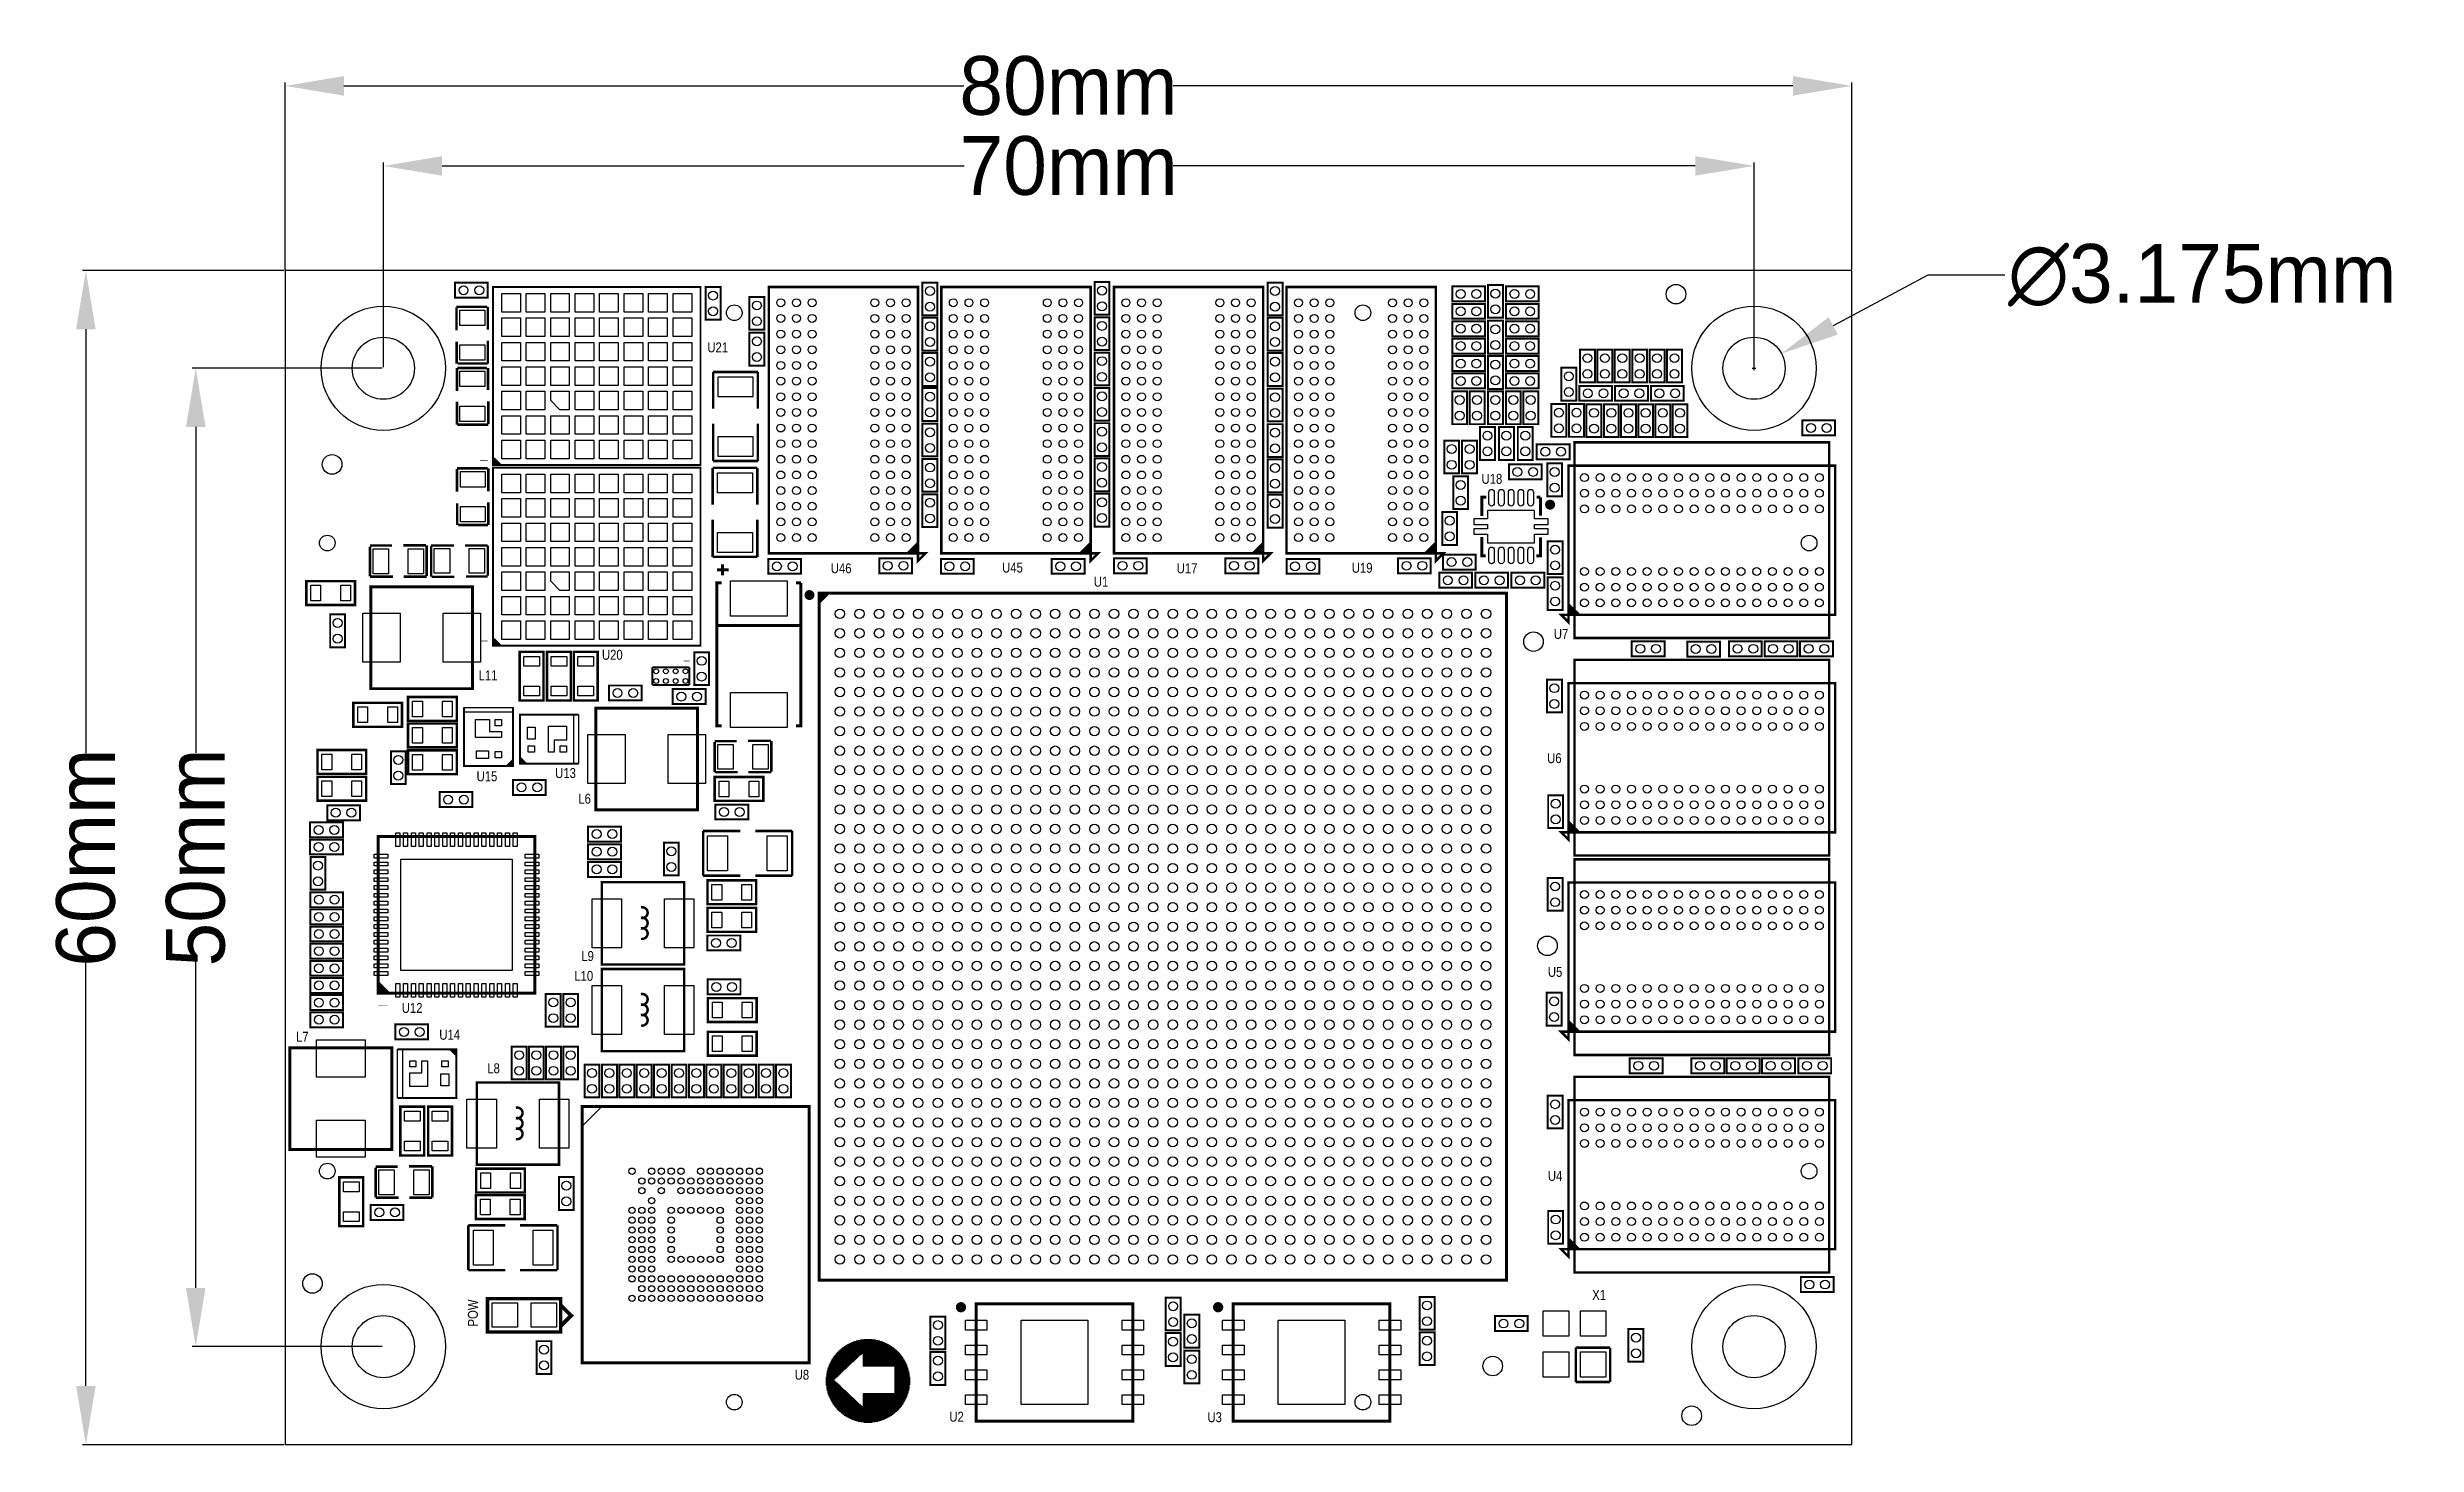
# Model space of a CAD drawing. Extents: x -17 to 104, y -5 to 66.
import ezdxf
from ezdxf.enums import TextEntityAlignment as Align

# ---------------------------------------------------------------- set-up
doc = ezdxf.new("R2010")
doc.units = 0
doc.header["$MEASUREMENT"] = 0
doc.layers.get('0').update_dxf_attribs({"linetype": 'CONTINUOUS'})
doc.layers.get('Defpoints').update_dxf_attribs({"linetype": 'CONTINUOUS'})
for name, color, linetype in [('BG_OUTLINE', 2, 'CONTINUOUS'), ('BG_SILKSCREEN_TOP', 1, 'CONTINUOUS'), ('MA_PEN3', 3, 'CONTINUOUS'), ('PG_SILKSCREEN_TOP', 4, 'CONTINUOUS'), ('PIN_TOP', 130, 'CONTINUOUS'), ('RD_SILKSCREEN_TOP', 130, 'CONTINUOUS')]:
    doc.layers.add(name, color=color, linetype=linetype)
doc.dimstyles.get("Standard").update_dxf_attribs({"dimtxt": 0.18, "dimasz": 0.18, "dimexe": 0.18, "dimexo": 0.0625, "dimgap": 0.09, "dimtad": 0, "dimtih": 1, "dimtoh": 1, "dimdec": 4, "dimzin": 0, "dimdsep": 46, "dimtxsty": 'STANDARD', "dimcen": 0.09, "dimadec": 0, "dimazin": 0, "dimtfac": 1, "dimtdec": 4, "dimtofl": 0, "dimtmove": 0, "dimatfit": 3, "dimfxl": 1, "dimtolj": 1, "dimtzin": 0, "dimarcsym": 0})

msp = doc.modelspace()

# ---------------------------------------------------------------- texts
at = {"layer": 'BG_SILKSCREEN_TOP', "width": 0.85}
msp.add_text('POW', height=0.508, rotation=90, dxfattribs=at).set_placement((4.826, 1.0287))
at = {"layer": 'RD_SILKSCREEN_TOP', "width": 0.85}
for s, p in [('U21', (16.5481, 50.8127)), ('U18', (56.0832, 44.0944)), ('U1', (36.2839, 38.8366)), ('U20', (11.1633, 35.1028)), ('L11', (4.8641, 34.0487)), ('U15', (4.7625, 28.8925)), ('U13', (8.7757, 29.0576)), ('L6', (9.9568, 27.7495)), ('L9', (10.1092, 19.7104)), ('L10', (9.7536, 18.6944)), ('U12', (0.9398, 17.0561)), ('L7', (-4.4577, 15.5829)), ('U14', (2.8575, 15.6845)), ('L8', (5.3086, 13.97)), ('X1', (61.7347, 2.3876)), ('U8', (21.0058, -1.6891)), ('U2', (28.9052, -3.8354)), ('U3', (42.0878, -3.8608))]:
    msp.add_text(s, height=0.508, dxfattribs=at).set_placement(p)
for s, p in [('U46', (23.3807, 39.5224)), ('U45', (32.131, 39.5605)), ('U17', (41.0464, 39.5224)), ('U19', (49.9872, 39.5478)), ('U7', (60.1472, 36.1696)), ('U6', (59.8043, 29.8196)), ('U5', (59.8424, 18.8976)), ('U4', (59.8424, 8.4709))]:
    msp.add_text(s, height=0.508, dxfattribs=at).set_placement(p, align=Align.CENTER)

# ---------------------------------------------------------------- blocks, each defined once
blk = doc.blocks.new('*D8')
at = {"layer": 'Defpoints', "color": 0, "linetype": 'Continuous', "transparency": 16777216}
for p in [(70, 60.34), (0, 50), (70, 50)]:
    blk.add_point(p, dxfattribs=at)
at = {"layer": 'RD_SILKSCREEN_TOP', "color": 0, "linetype": 'Continuous', "lineweight": -2, "transparency": 16777216}
for p, q in [((0, 50.06), (0, 60.52)), ((70, 50.06), (70, 60.52)), ((3, 60.34), (29.66, 60.34)), ((67, 60.34), (40.34, 60.34))]:
    blk.add_line(p, q, dxfattribs=at)
at = {"layer": 'RD_SILKSCREEN_TOP', "color": 0, "linetype": 'Continuous', "transparency": 16777216}
for points in [[(3, 60.84), (3, 59.84), (0, 60.34)], [(67, 60.84), (67, 59.84), (70, 60.34)]]:
    blk.add_solid(points, dxfattribs=at)
at = {"layer": 'RD_SILKSCREEN_TOP', "color": 0, "linetype": 'Continuous', "transparency": 16777216, "insert": (35, 60.34), "char_height": 3, "attachment_point": 5}
blk.add_mtext('\\A1;70mm', dxfattribs=at)
blk = doc.blocks.new('*D9')
at = {"layer": 'Defpoints', "color": 0, "linetype": 'Continuous', "transparency": 16777216}
for p in [(74.99, 64.43), (-5.01, 54.99), (74.99, 54.99)]:
    blk.add_point(p, dxfattribs=at)
at = {"layer": 'RD_SILKSCREEN_TOP', "color": 0, "linetype": 'Continuous', "lineweight": -2, "transparency": 16777216}
for p, q in [((-5.01, 55.05), (-5.01, 64.61)), ((-2.01, 64.43), (29.65, 64.43)), ((71.99, 64.43), (40.33, 64.43)), ((74.99, 55.05), (74.99, 64.61))]:
    blk.add_line(p, q, dxfattribs=at)
at = {"layer": 'RD_SILKSCREEN_TOP', "color": 0, "linetype": 'Continuous', "transparency": 16777216}
for points in [[(-2.01, 64.93), (-2.01, 63.93), (-5.01, 64.43)], [(71.99, 64.93), (71.99, 63.93), (74.99, 64.43)]]:
    blk.add_solid(points, dxfattribs=at)
at = {"layer": 'RD_SILKSCREEN_TOP', "color": 0, "linetype": 'Continuous', "transparency": 16777216, "insert": (34.99, 64.43), "char_height": 3, "attachment_point": 5}
blk.add_mtext('\\A1;80mm', dxfattribs=at)
blk = doc.blocks.new('*D10')
at = {"layer": 'Defpoints', "color": 0, "linetype": 'Continuous', "transparency": 16777216}
for p in [(-5.01, 54.99), (-15.19, -5.01), (-5.01, -5.01)]:
    blk.add_point(p, dxfattribs=at)
at = {"layer": 'RD_SILKSCREEN_TOP', "color": 0, "linetype": 'Continuous', "lineweight": -2, "transparency": 16777216}
for p, q in [((-5.07, 54.99), (-15.37, 54.99)), ((-15.19, 51.99), (-15.19, 30.33)), ((-15.19, -2.01), (-15.19, 19.65)), ((-5.07, -5.01), (-15.37, -5.01))]:
    blk.add_line(p, q, dxfattribs=at)
at = {"layer": 'RD_SILKSCREEN_TOP', "color": 0, "linetype": 'Continuous', "transparency": 16777216}
for points in [[(-15.69, 51.99), (-14.69, 51.99), (-15.19, 54.99)], [(-15.69, -2.01), (-14.69, -2.01), (-15.19, -5.01)]]:
    blk.add_solid(points, dxfattribs=at)
at = {"layer": 'RD_SILKSCREEN_TOP', "color": 0, "linetype": 'Continuous', "transparency": 16777216, "insert": (-15.19, 24.99), "char_height": 3, "attachment_point": 5, "rotation": 90}
blk.add_mtext('\\A1;60mm', dxfattribs=at)
blk = doc.blocks.new('*D11')
at = {"layer": 'Defpoints', "color": 0, "linetype": 'Continuous', "transparency": 16777216}
for p in [(0, 50), (0, 0), (-9.58, 0)]:
    blk.add_point(p, dxfattribs=at)
at = {"layer": 'RD_SILKSCREEN_TOP', "color": 0, "linetype": 'Continuous', "lineweight": -2, "transparency": 16777216}
for p, q in [((-0.06, 50), (-9.76, 50)), ((-9.58, 47), (-9.58, 30.34)), ((-9.58, 3), (-9.58, 19.66)), ((-0.06, 0), (-9.76, 0))]:
    blk.add_line(p, q, dxfattribs=at)
at = {"layer": 'RD_SILKSCREEN_TOP', "color": 0, "linetype": 'Continuous', "transparency": 16777216}
for points in [[(-10.08, 47), (-9.08, 47), (-9.58, 50)], [(-10.08, 3), (-9.08, 3), (-9.58, 0)]]:
    blk.add_solid(points, dxfattribs=at)
at = {"layer": 'RD_SILKSCREEN_TOP', "color": 0, "linetype": 'Continuous', "transparency": 16777216, "insert": (-9.58, 25), "char_height": 3, "attachment_point": 5, "rotation": 90}
blk.add_mtext('\\A1;50mm', dxfattribs=at)
blk = doc.blocks.new('*D12')
at = {"layer": 'Defpoints', "color": 0, "linetype": 'Continuous', "transparency": 16777216}
for p in [(71.4, 50.75), (68.6, 49.25)]:
    blk.add_point(p, dxfattribs=at)
at = {"layer": 'RD_SILKSCREEN_TOP', "color": 0, "linetype": 'Continuous', "lineweight": -2, "transparency": 16777216}
for p, q in [((78.87, 54.75), (74.04, 52.16)), ((82.8, 54.75), (78.87, 54.75)), ((69.91, 50), (70.09, 50)), ((70, 49.91), (70, 50.09))]:
    blk.add_line(p, q, dxfattribs=at)
at = {"layer": 'RD_SILKSCREEN_TOP', "color": 0, "linetype": 'Continuous', "transparency": 16777216}
blk.add_solid([(73.81, 52.61), (74.28, 51.72), (71.4, 50.75)], dxfattribs=at)
at = {"layer": 'RD_SILKSCREEN_TOP', "color": 0, "linetype": 'Continuous', "transparency": 16777216, "insert": (92.89, 54.75), "char_height": 3, "attachment_point": 5}
blk.add_mtext('\\A1;∅3.175mm', dxfattribs=at)

# ---------------------------------------------------------------- dimensions: what is measured, and where the dimension line sits
at = {"layer": 'RD_SILKSCREEN_TOP', "linetype": 'Continuous'}
for base, p1, p2, picture, middle in [((74.9935, 64.430551), (-5.00634, 54.991), (74.9935, 54.991), '*D9', (34.99358, 64.430551)), ((69.99986, 60.340579), (0, 49.9999), (69.99986, 49.9999), '*D8', (34.99993, 60.340579))]:
    dim = msp.add_linear_dim(base=base, p1=p1, p2=p2, dimstyle='Standard', override={"dimtxt": 3, "dimasz": 3, "dimdec": 0, "dimpost": 'mm'}, dxfattribs=at)
    dim.commit()
    dim.dimension.update_dxf_attribs({"geometry": picture, "text_midpoint": middle})
dim = msp.add_diameter_dim_2p(p1=(68.600215, 49.250801), p2=(71.399505, 50.748999), dimstyle='Standard', override={"dimtxt": 3, "dimasz": 3, "dimdec": 3, "dimpost": 'mm'}, dxfattribs=at)
dim.commit()
dim.dimension.update_dxf_attribs({"geometry": '*D12', "text_midpoint": (92.889255, 54.746858), "dimtype": 163})
for base, p1, p2, picture, middle in [((-15.188082, -5.00888), (-5.00634, 54.991), (-5.00634, -5.00888), '*D10', (-15.188082, 24.99106)), ((-9.575197, 0), (0, 49.9999), (0, 0), '*D11', (-9.575197, 24.99995))]:
    dim = msp.add_linear_dim(base=base, p1=p1, p2=p2, angle=90, dimstyle='Standard', override={"dimtxt": 3, "dimasz": 3, "dimdec": 0, "dimpost": 'mm'}, dxfattribs=at)
    dim.commit()
    dim.dimension.update_dxf_attribs({"geometry": picture, "text_midpoint": middle, "text_rotation": 90})

# ---------------------------------------------------------------- linework, layer by layer
at = {"linetype": 'Continuous'}
for centre in [(0, 49.9999), (69.99986, 49.9999), (0, 0), (69.99986, 0)]:
    msp.add_circle(centre, 1.5875, dxfattribs=at)
at = {"layer": 'BG_OUTLINE'}
msp.add_lwpolyline([(-5.00634, 54.991), (-5.00634, -5.00888), (74.9935, -5.00888), (74.9935, 54.991)], close=True, dxfattribs=at)
at = {"layer": 'MA_PEN3', "const_width": 0.0254}
for points in [[(25.9969, 0), (23.5077, 0)], [(25.9715, 0.0254), (23.5331, 0.0254)], [(25.9207, 0.0508), (23.5839, 0.0508)], [(25.8699, 0.0762), (23.6347, 0.0762)], [(25.8445, 0.1016), (23.6601, 0.1016)], [(25.7937, 0.127), (23.7109, 0.127)], [(25.7429, 0.1524), (23.7617, 0.1524)], [(25.6921, 0.1778), (23.8125, 0.1778)], [(25.6413, 0.2032), (23.8633, 0.2032)], [(25.5905, 0.2286), (23.9141, 0.2286)], [(25.5143, 0.254), (23.9903, 0.254)], [(25.4381, 0.2794), (24.0665, 0.2794)], [(25.3619, 0.3048), (24.1427, 0.3048)], [(25.2603, 0.3302), (24.2443, 0.3302)], [(25.1587, 0.3556), (24.3459, 0.3556)], [(24.9809, 0.381), (24.5237, 0.381)], [(23.6347, -1.143), (22.6695, -1.143)], [(23.6093, -1.1684), (22.6695, -1.1684)], [(23.5585, -1.1938), (22.6695, -1.1938)], [(23.5331, -1.2192), (22.6695, -1.2192)], [(23.7109, -1.0668), (22.6949, -1.0668)], [(23.6855, -1.0922), (22.6949, -1.0922)], [(23.6601, -1.1176), (22.6949, -1.1176)], [(23.7617, -1.016), (22.7203, -1.016)], [(23.7363, -1.0414), (22.7203, -1.0414)], [(23.8379, -0.9398), (22.7457, -0.9398)], [(23.8125, -0.9652), (22.7457, -0.9652)], [(23.7871, -0.9906), (22.7457, -0.9906)], [(23.8887, -0.889), (22.7711, -0.889)], [(23.8633, -0.9144), (22.7711, -0.9144)], [(23.9395, -0.8382), (22.7965, -0.8382)], [(23.9141, -0.8636), (22.7965, -0.8636)], [(24.0157, -0.7874), (22.8219, -0.7874)], [(23.9649, -0.8128), (22.8219, -0.8128)], [(24.0665, -0.7366), (22.8473, -0.7366)], [(24.0411, -0.762), (22.8473, -0.762)], [(24.1173, -0.6858), (22.8727, -0.6858)], [(24.0919, -0.7112), (22.8727, -0.7112)], [(24.1681, -0.635), (22.8981, -0.635)], [(24.1427, -0.6604), (22.8981, -0.6604)], [(24.1935, -0.6096), (22.9235, -0.6096)], [(24.2443, -0.5588), (22.9489, -0.5588)], [(24.2189, -0.5842), (22.9489, -0.5842)], [(24.2697, -0.5334), (22.9743, -0.5334)], [(24.3205, -0.4826), (22.9997, -0.4826)], [(24.2951, -0.508), (22.9997, -0.508)], [(24.3459, -0.4572), (23.0251, -0.4572)], [(24.3967, -0.4318), (23.0505, -0.4318)], [(24.4221, -0.4064), (23.0759, -0.4064)], [(26.4033, -0.3556), (23.1013, -0.3556)], [(24.4475, -0.381), (23.1013, -0.381)], [(26.3779, -0.3302), (23.1267, -0.3302)], [(26.3525, -0.3048), (23.1521, -0.3048)], [(26.3271, -0.2794), (23.1775, -0.2794)], [(26.3017, -0.254), (23.2029, -0.254)], [(26.2763, -0.2286), (23.2283, -0.2286)], [(26.2509, -0.2032), (23.2537, -0.2032)], [(26.2255, -0.1778), (23.2791, -0.1778)], [(26.2001, -0.1524), (23.3045, -0.1524)], [(26.1493, -0.127), (23.3553, -0.127)], [(26.1239, -0.1016), (23.3807, -0.1016)], [(26.0985, -0.0762), (23.4061, -0.0762)], [(26.0731, -0.0508), (23.4315, -0.0508)], [(26.0223, -0.0254), (23.4823, -0.0254)], [(26.4033, -0.381), (24.4729, -0.381)], [(26.4287, -0.4064), (24.4729, -0.4064)], [(26.4541, -0.4318), (24.4729, -0.4318)], [(26.4795, -0.4572), (24.4729, -0.4572)], [(26.4795, -0.4826), (24.4729, -0.4826)], [(26.5049, -0.508), (24.4729, -0.508)], [(26.5303, -0.5334), (24.4729, -0.5334)], [(26.5557, -0.5588), (24.4729, -0.5588)], [(26.5557, -0.5842), (24.4729, -0.5842)], [(26.5811, -0.6096), (24.4729, -0.6096)], [(26.5811, -0.635), (24.4729, -0.635)], [(26.6065, -0.6604), (24.4729, -0.6604)], [(26.6319, -0.6858), (24.4729, -0.6858)], [(26.6319, -0.7112), (24.4729, -0.7112)], [(26.6573, -0.7366), (24.4729, -0.7366)], [(26.6573, -0.762), (24.4729, -0.762)], [(26.6827, -0.7874), (24.4729, -0.7874)], [(26.6827, -0.8128), (24.4729, -0.8128)], [(26.7081, -0.8382), (24.4729, -0.8382)], [(26.7081, -0.8636), (24.4729, -0.8636)], [(26.7335, -0.889), (24.4729, -0.889)], [(26.7335, -0.9144), (24.4729, -0.9144)], [(26.7589, -0.9398), (24.4729, -0.9398)], [(26.7589, -0.9652), (24.4729, -0.9652)], [(26.7589, -0.9906), (24.4729, -0.9906)], [(26.7843, -1.016), (24.4983, -1.016)], [(26.7843, -1.0414), (26.0985, -1.0414)], [(26.7843, -1.0668), (26.0985, -1.0668)], [(26.8097, -1.0922), (26.0985, -1.0922)], [(26.8097, -1.1176), (26.0985, -1.1176)], [(26.8097, -1.143), (26.0985, -1.143)], [(26.8351, -1.1684), (26.0985, -1.1684)], [(26.8351, -1.1938), (26.0985, -1.1938)], [(26.8351, -1.2192), (26.0985, -1.2192)], [(23.2029, -1.5494), (22.5933, -1.5494)], [(23.1521, -1.5748), (22.5933, -1.5748)], [(23.1267, -1.6002), (22.5933, -1.6002)], [(23.1013, -1.6256), (22.5933, -1.6256)], [(23.0759, -1.651), (22.5933, -1.651)], [(23.0505, -1.6764), (22.5933, -1.6764)], [(23.0251, -1.7018), (22.5933, -1.7018)], [(23.0505, -1.7272), (22.5933, -1.7272)], [(23.0759, -1.7526), (22.5933, -1.7526)], [(23.1013, -1.778), (22.5933, -1.778)], [(23.1267, -1.8034), (22.5933, -1.8034)], [(23.1775, -1.8288), (22.5933, -1.8288)], [(23.2029, -1.8542), (22.5933, -1.8542)], [(23.2283, -1.8796), (22.5933, -1.8796)], [(23.2537, -1.905), (22.5933, -1.905)], [(23.2791, -1.9304), (22.5933, -1.9304)], [(23.3045, -1.9558), (22.5933, -1.9558)], [(23.3299, -1.9812), (22.5933, -1.9812)], [(23.3807, -1.3716), (22.6187, -1.3716)], [(23.3553, -1.397), (22.6187, -1.397)], [(23.3299, -1.4224), (22.6187, -1.4224)], [(23.3045, -1.4478), (22.6187, -1.4478)], [(23.2791, -1.4732), (22.6187, -1.4732)], [(23.2537, -1.4986), (22.6187, -1.4986)], [(23.2283, -1.524), (22.6187, -1.524)], [(23.3553, -2.0066), (22.6187, -2.0066)], [(23.3807, -2.032), (22.6187, -2.032)], [(23.4061, -2.0574), (22.6187, -2.0574)], [(23.4315, -2.0828), (22.6187, -2.0828)], [(23.4569, -2.1082), (22.6187, -2.1082)], [(23.4823, -2.1336), (22.6187, -2.1336)], [(23.5077, -1.2446), (22.6441, -1.2446)], [(23.4823, -1.27), (22.6441, -1.27)], [(23.4569, -1.2954), (22.6441, -1.2954)], [(23.4315, -1.3208), (22.6441, -1.3208)], [(23.4061, -1.3462), (22.6441, -1.3462)], [(23.5077, -2.159), (22.6441, -2.159)], [(23.5331, -2.1844), (22.6441, -2.1844)], [(23.5839, -2.2098), (22.6441, -2.2098)], [(23.6093, -2.2352), (22.6441, -2.2352)], [(23.6347, -2.2606), (22.6441, -2.2606)], [(23.6601, -2.286), (22.6695, -2.286)], [(23.6855, -2.3114), (22.6695, -2.3114)], [(23.7109, -2.3368), (22.6695, -2.3368)], [(23.7363, -2.3622), (22.6695, -2.3622)], [(23.7617, -2.3876), (22.6949, -2.3876)], [(23.7871, -2.413), (22.6949, -2.413)], [(26.8097, -2.413), (24.4729, -2.413)], [(26.8097, -2.3876), (24.4983, -2.3876)], [(26.8351, -1.2446), (26.0985, -1.2446)], [(26.8605, -1.27), (26.0985, -1.27)], [(26.8605, -1.2954), (26.0985, -1.2954)], [(26.8605, -1.3208), (26.0985, -1.3208)], [(26.8605, -1.3462), (26.0985, -1.3462)], [(26.8859, -1.3716), (26.0985, -1.3716)], [(26.8859, -1.397), (26.0985, -1.397)], [(26.8859, -1.4224), (26.0985, -1.4224)], [(26.8859, -1.4478), (26.0985, -1.4478)], [(26.8859, -1.4732), (26.0985, -1.4732)], [(26.8859, -1.4986), (26.0985, -1.4986)], [(26.8859, -1.524), (26.0985, -1.524)], [(26.9113, -1.5494), (26.0985, -1.5494)], [(26.9113, -1.5748), (26.0985, -1.5748)], [(26.9113, -1.6002), (26.0985, -1.6002)], [(26.9113, -1.6256), (26.0985, -1.6256)], [(26.9113, -1.651), (26.0985, -1.651)], [(26.9113, -1.6764), (26.0985, -1.6764)], [(26.9113, -1.7018), (26.0985, -1.7018)], [(26.9113, -1.7272), (26.0985, -1.7272)], [(26.9113, -1.7526), (26.0985, -1.7526)], [(26.9113, -1.778), (26.0985, -1.778)], [(26.9113, -1.8034), (26.0985, -1.8034)], [(26.9113, -1.8288), (26.0985, -1.8288)], [(26.9113, -1.8542), (26.0985, -1.8542)], [(26.9113, -1.8796), (26.0985, -1.8796)], [(26.9113, -1.905), (26.0985, -1.905)], [(26.9113, -1.9304), (26.0985, -1.9304)], [(26.9113, -1.9558), (26.0985, -1.9558)], [(26.8859, -1.9812), (26.0985, -1.9812)], [(26.8859, -2.0066), (26.0985, -2.0066)], [(26.8859, -2.032), (26.0985, -2.032)], [(26.8859, -2.0574), (26.0985, -2.0574)], [(26.8859, -2.0828), (26.0985, -2.0828)], [(26.8859, -2.1082), (26.0985, -2.1082)], [(26.8859, -2.1336), (26.0985, -2.1336)], [(26.8605, -2.159), (26.0985, -2.159)], [(26.8605, -2.1844), (26.0985, -2.1844)], [(26.8605, -2.2098), (26.0985, -2.2098)], [(26.8605, -2.2352), (26.0985, -2.2352)], [(26.8351, -2.2606), (26.0985, -2.2606)], [(26.8351, -2.286), (26.0985, -2.286)], [(26.8351, -2.3114), (26.0985, -2.3114)], [(26.8351, -2.3368), (26.0985, -2.3368)], [(26.8097, -2.3622), (26.0985, -2.3622)], [(23.8125, -2.4384), (22.6949, -2.4384)], [(23.8379, -2.4638), (22.7203, -2.4638)], [(23.8633, -2.4892), (22.7203, -2.4892)], [(23.8887, -2.5146), (22.7457, -2.5146)], [(23.9141, -2.54), (22.7457, -2.54)], [(23.9395, -2.5654), (22.7457, -2.5654)], [(23.9903, -2.5908), (22.7711, -2.5908)], [(24.0157, -2.6162), (22.7711, -2.6162)], [(24.0411, -2.6416), (22.7965, -2.6416)], [(24.0665, -2.667), (22.7965, -2.667)], [(24.0919, -2.6924), (22.8219, -2.6924)], [(24.1173, -2.7178), (22.8219, -2.7178)], [(24.1427, -2.7432), (22.8473, -2.7432)], [(24.1681, -2.7686), (22.8473, -2.7686)], [(24.1935, -2.794), (22.8727, -2.794)], [(24.2189, -2.8194), (22.8727, -2.8194)], [(24.2443, -2.8448), (22.8981, -2.8448)], [(24.2697, -2.8702), (22.9235, -2.8702)], [(24.2951, -2.8956), (22.9235, -2.8956)], [(24.3205, -2.921), (22.9489, -2.921)], [(24.3713, -2.9464), (22.9489, -2.9464)], [(24.3967, -2.9718), (22.9743, -2.9718)], [(24.4221, -2.9972), (22.9997, -2.9972)], [(24.4475, -3.0226), (23.0251, -3.0226)], [(26.4795, -3.048), (23.0251, -3.048)], [(26.4541, -3.0734), (23.0505, -3.0734)], [(26.4287, -3.0988), (23.0759, -3.0988)], [(26.4033, -3.1242), (23.1013, -3.1242)], [(26.3779, -3.1496), (23.1267, -3.1496)], [(26.3525, -3.175), (23.1267, -3.175)], [(26.3525, -3.2004), (23.1521, -3.2004)], [(26.3271, -3.2258), (23.1775, -3.2258)], [(26.3017, -3.2512), (23.2029, -3.2512)], [(26.2763, -3.2766), (23.2283, -3.2766)], [(26.2509, -3.302), (23.2537, -3.302)], [(26.2255, -3.3274), (23.2791, -3.3274)], [(26.1747, -3.3528), (23.3299, -3.3528)], [(26.1493, -3.3782), (23.3553, -3.3782)], [(26.1239, -3.4036), (23.3807, -3.4036)], [(26.0985, -3.429), (23.4061, -3.429)], [(26.0731, -3.4544), (23.4315, -3.4544)], [(26.0223, -3.4798), (23.4823, -3.4798)], [(25.9969, -3.5052), (23.5077, -3.5052)], [(25.9715, -3.5306), (23.5331, -3.5306)], [(25.9207, -3.556), (23.5839, -3.556)], [(25.8699, -3.5814), (23.6347, -3.5814)], [(25.8445, -3.6068), (23.6601, -3.6068)], [(25.7937, -3.6322), (23.7109, -3.6322)], [(26.7843, -2.4384), (24.4729, -2.4384)], [(26.7843, -2.4638), (24.4729, -2.4638)], [(26.7843, -2.4892), (24.4729, -2.4892)], [(26.7589, -2.5146), (24.4729, -2.5146)], [(26.7589, -2.54), (24.4729, -2.54)], [(26.7589, -2.5654), (24.4729, -2.5654)], [(26.7335, -2.5908), (24.4729, -2.5908)], [(26.7335, -2.6162), (24.4729, -2.6162)], [(26.7081, -2.6416), (24.4729, -2.6416)], [(26.7081, -2.667), (24.4729, -2.667)], [(26.6827, -2.6924), (24.4729, -2.6924)], [(26.6827, -2.7178), (24.4729, -2.7178)], [(26.6573, -2.7432), (24.4729, -2.7432)], [(26.6573, -2.7686), (24.4729, -2.7686)], [(26.6319, -2.794), (24.4729, -2.794)], [(26.6319, -2.8194), (24.4729, -2.8194)], [(26.6065, -2.8448), (24.4729, -2.8448)], [(26.5811, -2.8702), (24.4729, -2.8702)], [(26.5811, -2.8956), (24.4729, -2.8956)], [(26.5557, -2.921), (24.4729, -2.921)], [(26.5557, -2.9464), (24.4729, -2.9464)], [(26.5303, -2.9718), (24.4729, -2.9718)], [(26.5049, -2.9972), (24.4729, -2.9972)], [(26.4795, -3.0226), (24.4729, -3.0226)], [(25.7429, -3.6576), (23.7617, -3.6576)], [(25.6921, -3.683), (23.8125, -3.683)], [(25.6413, -3.7084), (23.8633, -3.7084)], [(25.5905, -3.7338), (23.9141, -3.7338)], [(25.5143, -3.7592), (23.9903, -3.7592)], [(25.4381, -3.7846), (24.0665, -3.7846)], [(25.3619, -3.81), (24.1427, -3.81)], [(25.2603, -3.8354), (24.2443, -3.8354)], [(25.1333, -3.8608), (24.3713, -3.8608)], [(24.9809, -3.8862), (24.5237, -3.8862)]]:
    msp.add_lwpolyline(points, dxfattribs=at)
at = {"layer": 'PG_SILKSCREEN_TOP'}
for points, const_width in [([(37.084, 54.4068), (37.084, 52.7304), (36.322, 52.7304), (36.322, 54.4068)], 0.1016), ([(5.334, 53.6067), (3.6576, 53.6067), (3.6576, 54.3687), (5.334, 54.3687)], 0.1016), ([(5.596636, 45.048678), (16.196564, 45.048678), (16.196564, 54.148482), (5.596636, 54.148482)], 0.100076), ([(16.4592, 52.4764), (16.4592, 54.1528), (17.2212, 54.1528), (17.2212, 52.4764)], 0.1016), ([(19.4564, 53.6448), (19.4564, 51.9684), (18.6944, 51.9684), (18.6944, 53.6448)], 0.1016), ([(19.685, 40.5384), (27.305, 40.5384), (27.305, 54.1528), (19.685, 54.1528)], 0.127), ([(28.2956, 54.3814), (28.2956, 52.705), (27.5336, 52.705), (27.5336, 54.3814)], 0.1016), ([(28.4988, 40.5384), (36.1188, 40.5384), (36.1188, 54.1528), (28.4988, 54.1528)], 0.127), ([(37.3126, 40.5384), (44.9326, 40.5384), (44.9326, 54.1528), (37.3126, 54.1528)], 0.127), ([(45.9232, 54.3814), (45.9232, 52.705), (45.1612, 52.705), (45.1612, 54.3814)], 0.1016), ([(46.1264, 40.5384), (53.7464, 40.5384), (53.7464, 54.1528), (46.1264, 54.1528)], 0.127), ([(56.261, 53.4162), (54.5846, 53.4162), (54.5846, 54.1782), (56.261, 54.1782)], 0.1016), ([(56.261, 52.5272), (54.5846, 52.5272), (54.5846, 53.2892), (56.261, 53.2892)], 0.1016), ([(56.4134, 52.578), (56.4134, 54.2544), (57.1754, 54.2544), (57.1754, 52.578)], 0.1016), ([(57.3278, 54.1782), (59.0042, 54.1782), (59.0042, 53.4162), (57.3278, 53.4162)], 0.1016), ([(57.3278, 53.2892), (59.0042, 53.2892), (59.0042, 52.5272), (57.3278, 52.5272)], 0.1016), ([(28.2956, 52.578), (28.2956, 50.9016), (27.5336, 50.9016), (27.5336, 52.578)], 0.1016), ([(37.084, 52.6034), (37.084, 50.927), (36.322, 50.927), (36.322, 52.6034)], 0.1016), ([(45.9232, 52.578), (45.9232, 50.9016), (45.1612, 50.9016), (45.1612, 52.578)], 0.1016), ([(56.261, 51.6382), (54.5846, 51.6382), (54.5846, 52.4002), (56.261, 52.4002)], 0.1016), ([(57.1754, 52.4256), (57.1754, 50.7492), (56.4134, 50.7492), (56.4134, 52.4256)], 0.1016), ([(57.3278, 52.4002), (59.0042, 52.4002), (59.0042, 51.6382), (57.3278, 51.6382)], 0.1016), ([(19.4564, 51.816), (19.4564, 50.1396), (18.6944, 50.1396), (18.6944, 51.816)], 0.1016), ([(28.2956, 50.7746), (28.2956, 49.0982), (27.5336, 49.0982), (27.5336, 50.7746)], 0.1016), ([(37.084, 50.8), (37.084, 49.1236), (36.322, 49.1236), (36.322, 50.8)], 0.1016), ([(45.9232, 50.7746), (45.9232, 49.0982), (45.1612, 49.0982), (45.1612, 50.7746)], 0.1016), ([(56.261, 50.7492), (54.5846, 50.7492), (54.5846, 51.5112), (56.261, 51.5112)], 0.1016), ([(57.3278, 51.5112), (59.0042, 51.5112), (59.0042, 50.7492), (57.3278, 50.7492)], 0.1016), ([(61.1124, 49.276), (61.1124, 50.9524), (61.8744, 50.9524), (61.8744, 49.276)], 0.1016), ([(62.0014, 49.276), (62.0014, 50.9524), (62.7634, 50.9524), (62.7634, 49.276)], 0.1016), ([(62.8904, 49.276), (62.8904, 50.9524), (63.6524, 50.9524), (63.6524, 49.276)], 0.1016), ([(63.7794, 49.276), (63.7794, 50.9524), (64.5414, 50.9524), (64.5414, 49.276)], 0.1016), ([(64.6684, 49.276), (64.6684, 50.9524), (65.4304, 50.9524), (65.4304, 49.276)], 0.1016), ([(65.5574, 49.276), (65.5574, 50.9524), (66.3194, 50.9524), (66.3194, 49.276)], 0.1016), ([(56.261, 49.8602), (54.5846, 49.8602), (54.5846, 50.6222), (56.261, 50.6222)], 0.1016), ([(56.261, 48.9712), (54.5846, 48.9712), (54.5846, 49.7332), (56.261, 49.7332)], 0.1016), ([(56.4134, 48.9458), (56.4134, 50.6222), (57.1754, 50.6222), (57.1754, 48.9458)], 0.1016), ([(57.3278, 50.6222), (59.0042, 50.6222), (59.0042, 49.8602), (57.3278, 49.8602)], 0.1016), ([(57.3278, 49.7332), (59.0042, 49.7332), (59.0042, 48.9712), (57.3278, 48.9712)], 0.1016), ([(60.9219, 50.0253), (60.9219, 48.3489), (60.1599, 48.3489), (60.1599, 50.0253)], 0.1016), ([(27.5336, 47.3075), (27.5336, 48.9839), (28.2956, 48.9839), (28.2956, 47.3075)], 0.1016), ([(36.322, 47.3202), (36.322, 48.9966), (37.084, 48.9966), (37.084, 47.3202)], 0.1016), ([(45.1612, 47.2821), (45.1612, 48.9585), (45.9232, 48.9585), (45.9232, 47.2821)], 0.1016), ([(54.5846, 47.1424), (54.5846, 48.8188), (55.3466, 48.8188), (55.3466, 47.1424)], 0.1016), ([(55.4736, 47.1424), (55.4736, 48.8188), (56.2356, 48.8188), (56.2356, 47.1424)], 0.1016), ([(56.4134, 47.1424), (56.4134, 48.8188), (57.1754, 48.8188), (57.1754, 47.1424)], 0.1016), ([(57.3278, 47.1424), (57.3278, 48.8188), (58.0898, 48.8188), (58.0898, 47.1424)], 0.1016), ([(58.2168, 47.1424), (58.2168, 48.8188), (58.9788, 48.8188), (58.9788, 47.1424)], 0.1016), ([(62.7507, 48.3362), (61.0743, 48.3362), (61.0743, 49.0982), (62.7507, 49.0982)], 0.1016), ([(62.9031, 49.0982), (64.5795, 49.0982), (64.5795, 48.3362), (62.9031, 48.3362)], 0.1016), ([(66.4083, 48.3362), (64.7319, 48.3362), (64.7319, 49.0982), (66.4083, 49.0982)], 0.1016), ([(28.2956, 47.1678), (28.2956, 45.4914), (27.5336, 45.4914), (27.5336, 47.1678)], 0.1016), ([(37.084, 47.1932), (37.084, 45.5168), (36.322, 45.5168), (36.322, 47.1932)], 0.1016), ([(45.9232, 47.1424), (45.9232, 45.466), (45.1612, 45.466), (45.1612, 47.1424)], 0.1016), ([(60.4139, 48.1711), (60.4139, 46.4947), (59.6519, 46.4947), (59.6519, 48.1711)], 0.1016), ([(61.3156, 48.1711), (61.3156, 46.4947), (60.5536, 46.4947), (60.5536, 48.1711)], 0.1016), ([(62.2046, 48.1584), (62.2046, 46.482), (61.4426, 46.482), (61.4426, 48.1584)], 0.1016), ([(63.0936, 48.1584), (63.0936, 46.482), (62.3316, 46.482), (62.3316, 48.1584)], 0.1016), ([(63.9699, 48.1584), (63.9699, 46.482), (63.2079, 46.482), (63.2079, 48.1584)], 0.1016), ([(64.8462, 48.1584), (64.8462, 46.482), (64.0842, 46.482), (64.0842, 48.1584)], 0.1016), ([(65.7225, 48.1584), (65.7225, 46.482), (64.9605, 46.482), (64.9605, 48.1584)], 0.1016), ([(66.5988, 48.1584), (66.5988, 46.482), (65.8368, 46.482), (65.8368, 48.1584)], 0.1016), ([(72.4662, 47.3329), (74.1426, 47.3329), (74.1426, 46.5709), (72.4662, 46.5709)], 0.1016), ([(54.1782, 44.6278), (54.1782, 46.3042), (54.9402, 46.3042), (54.9402, 44.6278)], 0.1016), ([(55.0926, 44.6278), (55.0926, 46.3042), (55.8546, 46.3042), (55.8546, 44.6278)], 0.1016), ([(56.769, 46.99), (56.769, 45.3136), (56.007, 45.3136), (56.007, 46.99)], 0.1016), ([(57.7342, 46.99), (57.7342, 45.3136), (56.9722, 45.3136), (56.9722, 46.99)], 0.1016), ([(58.6994, 46.99), (58.6994, 45.3136), (57.9374, 45.3136), (57.9374, 46.99)], 0.1016), ([(58.9026, 46.1137), (60.579, 46.1137), (60.579, 45.3517), (58.9026, 45.3517)], 0.1016), ([(60.835286, 46.211998), (60.835286, 36.212018), (73.835514, 36.212018), (73.835514, 46.211998)], 0.124968), ([(5.596636, 35.815778), (16.196564, 35.815778), (16.196564, 44.915582), (5.596636, 44.915582)], 0.100076), ([(28.2956, 45.3644), (28.2956, 43.688), (27.5336, 43.688), (27.5336, 45.3644)], 0.1016), ([(37.084, 45.3898), (37.084, 43.7134), (36.322, 43.7134), (36.322, 45.3898)], 0.1016), ([(45.9232, 45.339), (45.9232, 43.6626), (45.1612, 43.6626), (45.1612, 45.339)], 0.1016), ([(59.1566, 44.323), (57.4802, 44.323), (57.4802, 45.085), (59.1566, 45.085)], 0.1016), ([(60.198, 45.1358), (60.198, 43.4594), (59.436, 43.4594), (59.436, 45.1358)], 0.1016), ([(60.5282, 45.022008), (60.5282, 37.402008), (74.1426, 37.402008), (74.1426, 45.022008)], 0.127), ([(28.2956, 43.561), (28.2956, 41.8846), (27.5336, 41.8846), (27.5336, 43.561)], 0.1016), ([(37.084, 43.5864), (37.084, 41.91), (36.322, 41.91), (36.322, 43.5864)], 0.1016), ([(45.9232, 43.5356), (45.9232, 41.8592), (45.1612, 41.8592), (45.1612, 43.5356)], 0.1016), ([(54.6354, 42.799), (54.6354, 44.4754), (55.3974, 44.4754), (55.3974, 42.799)], 0.1016), ([(54.8386, 42.6466), (54.8386, 40.9702), (54.0766, 40.9702), (54.0766, 42.6466)], 0.1016), ([(59.4614, 39.4843), (59.4614, 41.1607), (60.2234, 41.1607), (60.2234, 39.4843)], 0.1016), ([(19.6596, 40.259), (21.336, 40.259), (21.336, 39.497), (19.6596, 39.497)], 0.1016), ([(27.0002, 39.5224), (25.3238, 39.5224), (25.3238, 40.2844), (27.0002, 40.2844)], 0.1016), ([(27.305, 40.5384), (27.305, 40.1574), (27.686, 40.5384)], 0.127), ([(28.4734, 40.259), (30.1498, 40.259), (30.1498, 39.497), (28.4734, 39.497)], 0.1016), ([(35.814, 39.497), (34.1376, 39.497), (34.1376, 40.259), (35.814, 40.259)], 0.1016), ([(36.1188, 40.5384), (36.1188, 40.1574), (36.4998, 40.5384)], 0.127), ([(37.3126, 40.2844), (38.989, 40.2844), (38.989, 39.5224), (37.3126, 39.5224)], 0.1016), ([(44.6786, 39.5224), (43.0022, 39.5224), (43.0022, 40.2844), (44.6786, 40.2844)], 0.1016), ([(44.9326, 40.5384), (44.9326, 40.1574), (45.3136, 40.5384)], 0.127), ([(46.1264, 40.259), (47.8028, 40.259), (47.8028, 39.497), (46.1264, 39.497)], 0.1016), ([(53.4924, 39.5224), (51.816, 39.5224), (51.816, 40.2844), (53.4924, 40.2844)], 0.1016), ([(53.7464, 40.5384), (53.7464, 40.1574), (54.1274, 40.5384)], 0.127), ([(55.7911, 39.7129), (54.1147, 39.7129), (54.1147, 40.4749), (55.7911, 40.4749)], 0.1016), ([(-3.93446, 37.90188), (-1.44526, 37.90188), (-1.44526, 39.12108), (-3.93446, 39.12108)], 0.127), ([(-0.641604, 33.625536), (4.558284, 33.625536), (4.558284, 38.825424), (-0.641604, 38.825424)], 0.150114), ([(55.6006, 38.7858), (53.9242, 38.7858), (53.9242, 39.5478), (55.6006, 39.5478)], 0.1016), ([(55.7657, 39.5478), (57.4421, 39.5478), (57.4421, 38.7858), (55.7657, 38.7858)], 0.1016), ([(59.2836, 38.7858), (57.6072, 38.7858), (57.6072, 39.5478), (59.2836, 39.5478)], 0.1016), ([(59.4614, 37.6428), (59.4614, 39.3192), (60.2234, 39.3192), (60.2234, 37.6428)], 0.1016), ([(22.2631, 38.5064), (57.3659, 38.5064), (57.3659, 3.4036), (22.2631, 3.4036)], 0.1524), ([(-1.95326, 37.41928), (-1.95326, 35.74288), (-2.71526, 35.74288), (-2.71526, 37.41928)], 0.1016), ([(60.5282, 37.402008), (60.1472, 37.402008), (60.5282, 37.021008)], 0.127), ([(6.9596, 35.5092), (6.9596, 33.02), (8.1788, 33.02), (8.1788, 35.5092)], 0.127), ([(8.3566, 35.5092), (8.3566, 33.02), (9.5758, 33.02), (9.5758, 35.5092)], 0.127), ([(9.7282, 35.5092), (9.7282, 33.02), (10.9474, 33.02), (10.9474, 35.5092)], 0.127), ([(16.637, 35.4838), (16.637, 33.8074), (15.875, 33.8074), (15.875, 35.4838)], 0.1016), ([(60.835286, 35.094418), (60.835286, 25.094438), (73.835514, 25.094438), (73.835514, 35.094418)], 0.124968), ([(65.4304, 35.2806), (63.754, 35.2806), (63.754, 36.0426), (65.4304, 36.0426)], 0.1016), ([(68.2625, 35.2679), (66.5861, 35.2679), (66.5861, 36.0299), (68.2625, 36.0299)], 0.1016), ([(68.7197, 36.0426), (70.3961, 36.0426), (70.3961, 35.2806), (68.7197, 35.2806)], 0.1016), ([(72.2122, 35.2806), (70.5358, 35.2806), (70.5358, 36.0426), (72.2122, 36.0426)], 0.1016), ([(72.3519, 36.0426), (74.0283, 36.0426), (74.0283, 35.2806), (72.3519, 35.2806)], 0.1016), ([(60.1853, 34.0868), (60.1853, 32.4104), (59.4233, 32.4104), (59.4233, 34.0868)], 0.1016), ([(60.5282, 33.904428), (60.5282, 26.284428), (74.1426, 26.284428), (74.1426, 33.904428)], 0.127), ([(0.95504, 32.89808), (-1.53416, 32.89808), (-1.53416, 31.67888), (0.95504, 31.67888)], 0.127), ([(1.25984, 31.98368), (3.74904, 31.98368), (3.74904, 33.20288), (1.25984, 33.20288)], 0.127), ([(16.049244, 32.635444), (10.849356, 32.635444), (10.849356, 27.435556), (16.049244, 27.435556)], 0.150114), ([(11.52144, 33.78708), (13.19784, 33.78708), (13.19784, 33.02508), (11.52144, 33.02508)], 0.1016), ([(14.7828, 33.6042), (16.4592, 33.6042), (16.4592, 32.8422), (14.7828, 32.8422)], 0.1016), ([(1.25984, 30.62478), (3.74904, 30.62478), (3.74904, 31.84398), (1.25984, 31.84398)], 0.127), ([(-3.3655, 29.2735), (-0.8763, 29.2735), (-0.8763, 30.4927), (-3.3655, 30.4927)], 0.127), ([(0.38354, 28.74518), (0.38354, 30.42158), (1.14554, 30.42158), (1.14554, 28.74518)], 0.1016), ([(1.25984, 29.25318), (3.74904, 29.25318), (3.74904, 30.47238), (1.25984, 30.47238)], 0.127), ([(-3.3655, 27.9019), (-0.8763, 27.9019), (-0.8763, 29.1211), (-3.3655, 29.1211)], 0.127), ([(19.40814, 29.11348), (16.91894, 29.11348), (16.91894, 27.89428), (19.40814, 27.89428)], 0.127), ([(4.54914, 27.57678), (2.87274, 27.57678), (2.87274, 28.33878), (4.54914, 28.33878)], 0.1016), ([(6.61924, 28.96108), (8.29564, 28.96108), (8.29564, 28.19908), (6.61924, 28.19908)], 0.1016), ([(59.4868, 26.5049), (59.4868, 28.1813), (60.2488, 28.1813), (60.2488, 26.5049)], 0.1016), ([(-3.74396, 26.78938), (-2.06756, 26.78938), (-2.06756, 26.02738), (-3.74396, 26.02738)], 0.1016), ([(-1.19126, 26.90368), (-2.86766, 26.90368), (-2.86766, 27.66568), (-1.19126, 27.66568)], 0.1016), ([(12.13104, 25.81148), (10.45464, 25.81148), (10.45464, 26.57348), (12.13104, 26.57348)], 0.1016), ([(16.95704, 27.70378), (18.63344, 27.70378), (18.63344, 26.94178), (16.95704, 26.94178)], 0.1016), ([(-2.06756, 25.15108), (-3.74396, 25.15108), (-3.74396, 25.91308), (-2.06756, 25.91308)], 0.1016), ([(-0.263652, 26.064972), (-0.263652, 18.064988), (7.736332, 18.064988), (7.736332, 26.064972)], 0.150114), ([(12.13104, 24.90978), (10.45464, 24.90978), (10.45464, 25.67178), (12.13104, 25.67178)], 0.1016), ([(15.0876, 25.7556), (15.0876, 24.0792), (14.3256, 24.0792), (14.3256, 25.7556)], 0.1016), ([(60.5282, 26.284428), (60.1472, 26.284428), (60.5282, 25.903428)], 0.127), ([(-2.95656, 25.02408), (-2.95656, 23.34768), (-3.71856, 23.34768), (-3.71856, 25.02408)], 0.1016), ([(10.45464, 24.77008), (12.13104, 24.77008), (12.13104, 24.00808), (10.45464, 24.00808)], 0.1016), ([(60.835286, 24.905462), (60.835286, 14.905482), (73.835514, 14.905482), (73.835514, 24.905462)], 0.124968), ([(-2.05486, 22.45868), (-3.73126, 22.45868), (-3.73126, 23.22068), (-2.05486, 23.22068)], 0.1016), ([(15.361412, 23.733252), (11.161268, 23.733252), (11.161268, 19.533108), (15.361412, 19.533108)], 0.127), ([(16.55064, 22.61108), (19.03984, 22.61108), (19.03984, 23.83028), (16.55064, 23.83028)], 0.127), ([(60.2234, 23.9522), (60.2234, 22.2758), (59.4614, 22.2758), (59.4614, 23.9522)], 0.1016), ([(60.5282, 23.715472), (60.5282, 16.095472), (74.1426, 16.095472), (74.1426, 23.715472)], 0.127), ([(-3.73126, 22.34438), (-2.05486, 22.34438), (-2.05486, 21.58238), (-3.73126, 21.58238)], 0.1016), ([(19.03984, 22.42058), (16.55064, 22.42058), (16.55064, 21.20138), (19.03984, 21.20138)], 0.127), ([(-2.05486, 20.70608), (-3.73126, 20.70608), (-3.73126, 21.46808), (-2.05486, 21.46808)], 0.1016), ([(-3.73126, 20.59178), (-2.05486, 20.59178), (-2.05486, 19.82978), (-3.73126, 19.82978)], 0.1016), ([(16.55064, 21.01088), (18.22704, 21.01088), (18.22704, 20.24888), (16.55064, 20.24888)], 0.1016), ([(-3.73126, 19.71548), (-2.05486, 19.71548), (-2.05486, 18.95348), (-3.73126, 18.95348)], 0.1016), ([(15.361412, 19.300952), (11.161268, 19.300952), (11.161268, 15.100808), (15.361412, 15.100808)], 0.127), ([(-2.05486, 18.07718), (-3.73126, 18.07718), (-3.73126, 18.83918), (-2.05486, 18.83918)], 0.1016), ([(16.56334, 18.76298), (18.23974, 18.76298), (18.23974, 18.00098), (16.56334, 18.00098)], 0.1016), ([(-2.05486, 17.20088), (-3.73126, 17.20088), (-3.73126, 17.96288), (-2.05486, 17.96288)], 0.1016), ([(-2.05486, 16.32458), (-3.73126, 16.32458), (-3.73126, 17.08658), (-2.05486, 17.08658)], 0.1016), ([(8.29564, 16.34998), (8.29564, 18.02638), (9.05764, 18.02638), (9.05764, 16.34998)], 0.1016), ([(9.18464, 16.34998), (9.18464, 18.02638), (9.94664, 18.02638), (9.94664, 16.34998)], 0.1016), ([(19.06524, 17.81048), (16.57604, 17.81048), (16.57604, 16.59128), (19.06524, 16.59128)], 0.127), ([(59.4106, 16.4084), (59.4106, 18.0848), (60.1726, 18.0848), (60.1726, 16.4084)], 0.1016), ([(2.28854, 15.70228), (0.61214, 15.70228), (0.61214, 16.46428), (2.28854, 16.46428)], 0.1016), ([(16.5735, 14.8717), (19.0627, 14.8717), (19.0627, 16.0909), (16.5735, 16.0909)], 0.127), ([(60.5282, 16.095472), (60.1472, 16.095472), (60.5282, 15.714472)], 0.127), ([(0.428244, 10.074656), (0.428244, 15.274544), (-4.771644, 15.274544), (-4.771644, 10.074656)], 0.150114), ([(7.31774, 15.33398), (7.31774, 13.65758), (6.55574, 13.65758), (6.55574, 15.33398)], 0.1016), ([(7.43204, 13.65758), (7.43204, 15.33398), (8.19404, 15.33398), (8.19404, 13.65758)], 0.1016), ([(8.30834, 13.65758), (8.30834, 15.33398), (9.07034, 15.33398), (9.07034, 13.65758)], 0.1016), ([(9.94664, 15.33398), (9.94664, 13.65758), (9.18464, 13.65758), (9.18464, 15.33398)], 0.1016), ([(65.3288, 13.97), (63.6524, 13.97), (63.6524, 14.732), (65.3288, 14.732)], 0.1016), ([(68.4784, 13.97), (66.802, 13.97), (66.802, 14.732), (68.4784, 14.732)], 0.1016), ([(68.6054, 14.732), (70.2818, 14.732), (70.2818, 13.97), (68.6054, 13.97)], 0.1016), ([(72.0852, 13.97), (70.4088, 13.97), (70.4088, 14.732), (72.0852, 14.732)], 0.1016), ([(72.263, 14.732), (73.9394, 14.732), (73.9394, 13.97), (72.263, 13.97)], 0.1016), ([(8.973312, 13.497052), (4.773168, 13.497052), (4.773168, 9.296908), (8.973312, 9.296908)], 0.127), ([(10.2743, 12.7381), (10.2743, 14.4145), (11.0363, 14.4145), (11.0363, 12.7381)], 0.1016), ([(11.1633, 12.7381), (11.1633, 14.4145), (11.9253, 14.4145), (11.9253, 12.7381)], 0.1016), ([(12.0523, 12.7381), (12.0523, 14.4145), (12.8143, 14.4145), (12.8143, 12.7381)], 0.1016), ([(12.9413, 12.7381), (12.9413, 14.4145), (13.7033, 14.4145), (13.7033, 12.7381)], 0.1016), ([(13.8303, 12.7381), (13.8303, 14.4145), (14.5923, 14.4145), (14.5923, 12.7381)], 0.1016), ([(14.7193, 12.7381), (14.7193, 14.4145), (15.4813, 14.4145), (15.4813, 12.7381)], 0.1016), ([(15.6083, 12.7381), (15.6083, 14.4145), (16.3703, 14.4145), (16.3703, 12.7381)], 0.1016), ([(16.4973, 12.7381), (16.4973, 14.4145), (17.2593, 14.4145), (17.2593, 12.7381)], 0.1016), ([(17.3863, 12.7381), (17.3863, 14.4145), (18.1483, 14.4145), (18.1483, 12.7381)], 0.1016), ([(18.2753, 12.7381), (18.2753, 14.4145), (19.0373, 14.4145), (19.0373, 12.7381)], 0.1016), ([(19.1643, 12.7381), (19.1643, 14.4145), (19.9263, 14.4145), (19.9263, 12.7381)], 0.1016), ([(20.0533, 12.7381), (20.0533, 14.4145), (20.8153, 14.4145), (20.8153, 12.7381)], 0.1016), ([(60.835286, 13.787882), (60.835286, 3.787902), (73.835514, 3.787902), (73.835514, 13.787882)], 0.124968), ([(2.08534, 9.77138), (2.08534, 12.26058), (0.86614, 12.26058), (0.86614, 9.77138)], 0.127), ([(3.50774, 9.77138), (3.50774, 12.26058), (2.28854, 12.26058), (2.28854, 9.77138)], 0.127), ([(10.15111, -0.834898), (21.75129, -0.834898), (21.75129, 12.264898), (10.15111, 12.264898)], 0.1524), ([(60.2234, 12.827), (60.2234, 11.1506), (59.4614, 11.1506), (59.4614, 12.827)], 0.1016), ([(60.5282, 12.597892), (60.5282, 4.977892), (74.1426, 4.977892), (74.1426, 12.597892)], 0.127), ([(-1.0287, 6.1595), (-1.0287, 8.6487), (-2.2479, 8.6487), (-2.2479, 6.1595)], 0.127), ([(4.73964, 7.87908), (7.22884, 7.87908), (7.22884, 9.09828), (4.73964, 9.09828)], 0.127), ([(9.7282, 8.6614), (9.7282, 6.985), (8.9662, 6.985), (8.9662, 8.6614)], 0.1016), ([(-0.6477, 7.239), (1.0287, 7.239), (1.0287, 6.477), (-0.6477, 6.477)], 0.1016), ([(7.21614, 7.73938), (4.72694, 7.73938), (4.72694, 6.52018), (7.21614, 6.52018)], 0.127), ([(59.4868, 5.2578), (59.4868, 6.9342), (60.2488, 6.9342), (60.2488, 5.2578)], 0.1016), ([(60.5282, 4.977892), (60.1472, 4.977892), (60.5282, 4.596892)], 0.127), ([(5.3213, 0.9271), (5.3213, 2.4511), (9.0551, 2.4511), (9.0551, 0.7493), (5.3213, 0.7493)], 0.1778), ([(39.9542, 0.8255), (39.9542, 2.5019), (40.7162, 2.5019), (40.7162, 0.8255)], 0.1016), ([(52.9209, 0.8636), (52.9209, 2.54), (53.6829, 2.54), (53.6829, 0.8636)], 0.1016), ([(72.39, 3.556), (74.0664, 3.556), (74.0664, 2.794), (72.39, 2.794)], 0.1016), ([(28.702, 1.5367), (28.702, -0.1397), (27.94, -0.1397), (27.94, 1.5367)], 0.1016), ([(30.274768, -3.805174), (38.274752, -3.805174), (38.274752, 2.194814), (30.274768, 2.194814)], 0.1524), ([(41.6687, 1.6256), (41.6687, -0.0508), (40.9067, -0.0508), (40.9067, 1.6256)], 0.1016), ([(43.406568, -3.805174), (51.406552, -3.805174), (51.406552, 2.194814), (43.406568, 2.194814)], 0.1524), ([(56.769, 1.5621), (58.4454, 1.5621), (58.4454, 0.8001), (56.769, 0.8001)], 0.1016), ([(7.8232, -1.397), (7.8232, 0.2794), (8.5852, 0.2794), (8.5852, -1.397)], 0.1016), ([(39.95166, -0.98298), (39.95166, 0.69342), (40.71366, 0.69342), (40.71366, -0.98298)], 0.1016), ([(52.9209, -0.9398), (52.9209, 0.7366), (53.6829, 0.7366), (53.6829, -0.9398)], 0.1016), ([(63.5889, -0.7747), (63.5889, 0.9017), (64.3509, 0.9017), (64.3509, -0.7747)], 0.1016), ([(27.94, -1.9558), (27.94, -0.2794), (28.702, -0.2794), (28.702, -1.9558)], 0.1016), ([(40.9067, -1.8796), (40.9067, -0.2032), (41.6687, -0.2032), (41.6687, -1.8796)], 0.1016)]:
    msp.add_lwpolyline(points, close=True, dxfattribs=dict(at, const_width=const_width))
for points, const_width in [([(3.7338, 53.1368), (5.3086, 53.1368)], 0.127), ([(3.7338, 51.943), (3.7338, 53.1114)], 0.127), ([(5.334, 53.1368), (5.334, 51.9684)], 0.127), ([(3.7465, 51.3588), (3.7465, 50.2412)], 0.127), ([(5.334, 50.2412), (5.334, 51.4096)], 0.127), ([(3.7592, 50.0126), (3.7592, 48.8442)], 0.127), ([(5.2959, 50.0126), (3.7719, 50.0126)], 0.127), ([(3.7973, 50.2412), (5.3213, 50.2412)], 0.127), ([(5.3467, 48.895), (5.3467, 50.0126)], 0.127), ([(16.8402, 49.8094), (19.1262, 49.8094)], 0.127), ([(16.8402, 47.9298), (16.8402, 49.8094)], 0.127), ([(19.1262, 49.8094), (19.1262, 47.9298)], 0.127), ([(3.7592, 47.117), (3.7592, 48.2854)], 0.127), ([(5.3594, 48.3108), (5.3594, 47.1424)], 0.127), ([(16.8402, 47.1678), (16.8402, 45.2628)], 0.127), ([(19.1262, 45.2628), (19.1262, 47.1678)], 0.127), ([(5.3594, 47.117), (3.7846, 47.117)], 0.127), ([(3.7592, 44.8818), (5.334, 44.8818)], 0.127), ([(3.7592, 43.688), (3.7592, 44.8564)], 0.127), ([(5.1308, 45.28058), (5.1308, 45.30598)], 0.40005), ([(5.3594, 44.8818), (5.3594, 43.7134)], 0.127), ([(5.6134, 45.17898), (5.7404, 45.05198), (5.842, 45.05198), (5.842, 45.07738), (5.6388, 45.28058), (5.6388, 45.38218), (5.6642, 45.38218), (5.969, 45.07738)], 0.100076), ([(16.8148, 44.9072), (19.1008, 44.9072)], 0.127), ([(16.8148, 43.0276), (16.8148, 44.9072)], 0.127), ([(16.8402, 45.2628), (19.1262, 45.2628)], 0.127), ([(19.1008, 44.9072), (19.1008, 43.0276)], 0.127), ([(3.7719, 43.1038), (3.7719, 41.9862)], 0.127), ([(5.3594, 41.9862), (5.3594, 43.1546)], 0.127), ([(56.327548, 43.410124), (56.094376, 43.410124), (56.094376, 42.441114)], 0.1524), ([(59.094624, 43.410124), (58.904632, 43.410124)], 0.1524), ([(59.094624, 42.466768), (59.094624, 43.410124)], 0.1524), ([(3.8227, 41.9862), (5.3467, 41.9862)], 0.127), ([(16.8148, 42.2656), (16.8148, 40.3606)], 0.127), ([(19.1008, 40.3606), (19.1008, 42.2656)], 0.127), ([(56.094376, 41.379394), (56.094376, 40.409876), (56.293258, 40.409876)], 0.1524), ([(58.878978, 40.409876), (59.094624, 40.409876), (59.094624, 41.35374)], 0.1524), ([(0.43434, 40.93718), (-0.68326, 40.93718)], 0.127), ([(-0.68326, 40.88638), (-0.68326, 39.36238)], 0.127), ([(1.01854, 40.94988), (2.18694, 40.94988)], 0.127), ([(2.21234, 40.94988), (2.21234, 39.37508)], 0.127), ([(2.4384, 40.9448), (3.6068, 40.9448)], 0.127), ([(2.4384, 39.3446), (2.4384, 40.9194)], 0.127), ([(5.334, 40.9448), (4.1656, 40.9448)], 0.127), ([(5.334, 39.4081), (5.334, 40.9321)], 0.127), ([(16.8148, 40.3606), (19.1008, 40.3606)], 0.127), ([(17.3228, 39.9796), (17.3228, 39.4208)], 0.1524), ([(27.2796, 41.0464), (26.797, 40.5638), (26.924, 40.5638), (27.2542, 40.894), (27.2542, 40.7924), (27.051, 40.5892), (27.1018, 40.5384), (27.305, 40.5384), (27.305, 40.6908), (27.2796, 40.6908), (27.1526, 40.5638)], 0.127), ([(36.0934, 41.0464), (35.6108, 40.5638), (35.7378, 40.5638), (36.068, 40.894), (36.068, 40.7924), (35.8648, 40.5892), (35.9156, 40.5384), (36.1188, 40.5384), (36.1188, 40.6908), (36.0934, 40.6908), (35.9664, 40.5638)], 0.127), ([(44.9072, 41.0464), (44.4246, 40.5638), (44.5516, 40.5638), (44.8818, 40.894), (44.8818, 40.7924), (44.6786, 40.5892), (44.7294, 40.5384), (44.9326, 40.5384), (44.9326, 40.6908), (44.9072, 40.6908), (44.7802, 40.5638)], 0.127), ([(53.721, 41.0464), (53.2384, 40.5638), (53.3654, 40.5638), (53.6956, 40.894), (53.6956, 40.7924), (53.4924, 40.5892), (53.5432, 40.5384), (53.7464, 40.5384), (53.7464, 40.6908), (53.721, 40.6908), (53.594, 40.5638)], 0.127), ([(-0.68326, 39.34968), (0.48514, 39.34968)], 0.127), ([(2.21234, 39.34968), (1.04394, 39.34968)], 0.127), ([(3.6322, 39.3446), (2.4638, 39.3446)], 0.127), ([(4.2164, 39.3573), (5.334, 39.3573)], 0.127), ([(17.272, 31.73222), (17.02689, 31.73222), (17.02689, 39.03218), (17.272, 39.03218)], 0.1524), ([(17.6276, 39.7002), (17.0434, 39.7002)], 0.1524), ([(21.082, 39.03218), (21.32711, 39.03218)], 0.1524), ([(21.32711, 39.03218), (21.32711, 31.73222), (21.082, 31.73222)], 0.1524), ([(22.5171, 38.4556), (22.4155, 38.4556), (22.2885, 38.3286), (22.2885, 38.1762), (22.5171, 38.4048), (22.5171, 38.4556), (22.6949, 38.4556), (22.2885, 38.0492)], 0.127), ([(61.0362, 37.427408), (60.5536, 37.910008), (60.5536, 37.783008), (60.8838, 37.452808), (60.7822, 37.452808), (60.579, 37.656008), (60.5282, 37.605208), (60.5282, 37.402008), (60.6806, 37.402008), (60.6806, 37.427408), (60.5536, 37.554408)], 0.127), ([(21.336, 36.8554), (17.0434, 36.8554), (17.018, 36.83)], 0.1524), ([(5.1308, 36.04768), (5.1308, 36.07308)], 0.40005), ([(5.6134, 35.94608), (5.7404, 35.81908), (5.842, 35.81908), (5.842, 35.84448), (5.6388, 36.04768), (5.6388, 36.14928), (5.6642, 36.14928), (5.969, 35.84448)], 0.100076), ([(15.494, 35.0266), (15.494, 35.052)], 0.299974), ([(13.73124, 34.714688), (13.73124, 33.814512)], 0.100076), ([(15.63116, 34.714688), (13.73124, 34.714688)], 0.100076), ([(15.63116, 33.814512), (15.63116, 34.714688)], 0.100076), ([(4.124706, 32.671004), (4.124706, 29.670756), (6.624574, 29.670756), (6.624574, 32.671004)], 0.100076), ([(13.73124, 33.814512), (15.63116, 33.814512)], 0.100076), ([(9.973564, 32.293814), (6.973316, 32.293814), (6.973316, 29.793946), (9.973564, 29.793946)], 0.100076), ([(18.03654, 30.94228), (16.91894, 30.94228)], 0.127), ([(16.91894, 30.89148), (16.91894, 29.36748)], 0.127), ([(18.62074, 30.95498), (19.78914, 30.95498)], 0.127), ([(19.81454, 30.95498), (19.81454, 29.38018)], 0.127), ([(6.33984, 29.69768), (6.59384, 29.95168), (6.59384, 29.82468), (6.46684, 29.69768), (6.493764, 29.670756), (6.624574, 29.670756)], 0.100076), ([(6.493764, 29.670756), (6.493764, 29.724604), (6.59384, 29.82468), (6.624574, 29.793946), (6.624574, 29.670756), (6.620764, 29.670756), (6.54304, 29.74848)], 0.100076), ([(7.00024, 30.07868), (7.25424, 29.82468), (7.12724, 29.82468), (7.00024, 29.95168), (6.973316, 29.924756), (6.973316, 29.793946)], 0.100076), ([(6.973316, 29.924756), (7.027164, 29.924756), (7.12724, 29.82468), (7.096506, 29.793946), (6.973316, 29.793946), (6.973316, 29.797756), (7.05104, 29.87548)], 0.100076), ([(16.91894, 29.35478), (18.08734, 29.35478)], 0.127), ([(19.81454, 29.35478), (18.64614, 29.35478)], 0.127), ([(61.0362, 26.309828), (60.5536, 26.792428), (60.5536, 26.665428), (60.8838, 26.335228), (60.7822, 26.335228), (60.579, 26.538428), (60.5282, 26.487628), (60.5282, 26.284428), (60.6806, 26.284428), (60.6806, 26.309828), (60.5536, 26.436828)], 0.127), ([(16.3322, 26.3525), (16.3322, 24.0665)], 0.127), ([(18.2372, 26.3525), (16.3322, 26.3525)], 0.127), ([(18.9992, 26.3525), (20.8788, 26.3525)], 0.127), ([(20.8788, 26.3525), (20.8788, 24.0665)], 0.127), ([(16.3322, 24.0665), (18.2372, 24.0665)], 0.127), ([(20.8788, 24.0665), (18.9992, 24.0665)], 0.127), ([(-0.25146, 18.58518), (0.25654, 18.07718), (0.10414, 18.07718), (-0.22606, 18.40738), (-0.22606, 18.25498), (-0.07366, 18.10258)], 0.150114), ([(-0.02286, 17.44218), (-0.02286, 17.46758)], 0.500126), ([(61.0362, 16.120872), (60.5536, 16.603472), (60.5536, 16.476472), (60.8838, 16.146272), (60.7822, 16.146272), (60.579, 16.349472), (60.5282, 16.298672), (60.5282, 16.095472), (60.6806, 16.095472), (60.6806, 16.120872), (60.5536, 16.247872)], 0.127), ([(0.724916, 12.699746), (3.725164, 12.699746), (3.725164, 15.199614), (0.724916, 15.199614)], 0.100076), ([(3.69824, 14.91488), (3.44424, 15.16888), (3.57124, 15.16888), (3.69824, 15.04188), (3.725164, 15.068804), (3.725164, 15.199614)], 0.100076), ([(3.725164, 15.068804), (3.671316, 15.068804), (3.57124, 15.16888), (3.601974, 15.199614), (3.725164, 15.199614), (3.725164, 15.195804), (3.64744, 15.11808)], 0.100076), ([(0.72644, 9.19988), (-0.39116, 9.19988)], 0.127), ([(-0.39116, 9.14908), (-0.39116, 7.62508)], 0.127), ([(1.31064, 9.21258), (2.47904, 9.21258)], 0.127), ([(2.50444, 9.21258), (2.50444, 7.63778)], 0.127), ([(-0.39116, 7.61238), (0.77724, 7.61238)], 0.127), ([(2.50444, 7.61238), (1.33604, 7.61238)], 0.127), ([(4.3434, 6.1976), (6.223, 6.1976)], 0.127), ([(4.3434, 3.9116), (4.3434, 6.1976)], 0.127), ([(8.89, 6.1976), (6.985, 6.1976)], 0.127), ([(8.89, 3.9116), (8.89, 6.1976)], 0.127), ([(61.0362, 5.003292), (60.5536, 5.485892), (60.5536, 5.358892), (60.8838, 5.028692), (60.7822, 5.028692), (60.579, 5.231892), (60.5282, 5.181092), (60.5282, 4.977892), (60.6806, 4.977892), (60.6806, 5.003292), (60.5536, 5.130292)], 0.127), ([(6.223, 3.9116), (4.3434, 3.9116)], 0.127), ([(6.985, 3.9116), (8.89, 3.9116)], 0.127), ([(9.0805, 1.1049), (9.1059, 1.1049), (9.5885, 1.5875), (9.1059, 2.0701), (9.0805, 2.0701)], 0.2032), ([(60.8965, -0.0508), (60.8965, -1.8034)], 0.127), ([(62.6491, -0.0508), (60.8965, -0.0508)], 0.127), ([(62.6491, -1.8034), (62.6491, -0.0508)], 0.127), ([(60.8965, -1.8034), (62.6491, -1.8034)], 0.127)]:
    msp.add_lwpolyline(points, dxfattribs=dict(at, const_width=const_width))
for points, const_width in [([(59.713368, 43.027092, 1), (59.45632, 43.027092, 1)], 0.254), ([(21.88845, 38.40988, 1), (21.63445, 38.40988, 1)], 0.254), ([(29.636466, 2.01422, 1), (29.362654, 2.01422, 1)], 0.249936), ([(42.768266, 2.01422, 1), (42.494454, 2.01422, 1)], 0.249936)]:
    msp.add_lwpolyline(points, format="xyb", close=True, dxfattribs=dict(at, const_width=const_width))
at = {"layer": 'PG_SILKSCREEN_TOP', "const_width": 0.127}
for points in [[(13.15974, 22.44598, -1.266049), (13.15974, 21.91258)], [(13.15974, 21.91258, -1.266049), (13.15974, 21.37918)], [(13.15974, 21.37918, -1.266049), (13.15974, 20.84578)], [(13.15974, 18.01368, -1.266049), (13.15974, 17.48028)], [(13.15974, 17.48028, -1.266049), (13.15974, 16.94688)], [(13.15974, 16.94688, -1.266049), (13.15974, 16.41348)], [(6.77164, 12.20978, -1.266049), (6.77164, 11.67638)], [(6.77164, 11.67638, -1.266049), (6.77164, 11.14298)], [(6.77164, 11.14298, -1.266049), (6.77164, 10.60958)]]:
    msp.add_lwpolyline(points, format="xyb", dxfattribs=at)
at = {"layer": 'PG_SILKSCREEN_TOP'}
msp.add_lwpolyline([(10.144252, 12.270486), (10.144252, 11.254486), (11.160252, 12.270486)], close=True, dxfattribs=at)
at = {"layer": 'PIN_TOP'}
for points in [[(6.996684, 52.873656), (6.046724, 52.873656), (6.046724, 53.823616), (6.996684, 53.823616)], [(8.246618, 52.873656), (7.296658, 52.873656), (7.296658, 53.823616), (8.246618, 53.823616)], [(9.496552, 52.873656), (8.546592, 52.873656), (8.546592, 53.823616), (9.496552, 53.823616)], [(10.746486, 52.873656), (9.796526, 52.873656), (9.796526, 53.823616), (10.746486, 53.823616)], [(11.996674, 52.873656), (11.046714, 52.873656), (11.046714, 53.823616), (11.996674, 53.823616)], [(13.246608, 52.873656), (12.296648, 52.873656), (12.296648, 53.823616), (13.246608, 53.823616)], [(14.496542, 52.873656), (13.546582, 52.873656), (13.546582, 53.823616), (14.496542, 53.823616)], [(15.746476, 52.873656), (14.796516, 52.873656), (14.796516, 53.823616), (15.746476, 53.823616)], [(5.1816, 52.1843), (3.9116, 52.1843), (3.9116, 52.9717), (5.1816, 52.9717)], [(6.996684, 51.623722), (6.046724, 51.623722), (6.046724, 52.573682), (6.996684, 52.573682)], [(8.246618, 51.623722), (7.296658, 51.623722), (7.296658, 52.573682), (8.246618, 52.573682)], [(9.496552, 51.623722), (8.546592, 51.623722), (8.546592, 52.573682), (9.496552, 52.573682)], [(10.746486, 51.623722), (9.796526, 51.623722), (9.796526, 52.573682), (10.746486, 52.573682)], [(11.996674, 51.623722), (11.046714, 51.623722), (11.046714, 52.573682), (11.996674, 52.573682)], [(13.246608, 51.623722), (12.296648, 51.623722), (12.296648, 52.573682), (13.246608, 52.573682)], [(14.496542, 51.623722), (13.546582, 51.623722), (13.546582, 52.573682), (14.496542, 52.573682)], [(15.746476, 51.623722), (14.796516, 51.623722), (14.796516, 52.573682), (15.746476, 52.573682)], [(5.1816, 50.4063), (3.9116, 50.4063), (3.9116, 51.1937), (5.1816, 51.1937)], [(6.996684, 50.373534), (6.046724, 50.373534), (6.046724, 51.323494), (6.996684, 51.323494)], [(8.246618, 50.373534), (7.296658, 50.373534), (7.296658, 51.323494), (8.246618, 51.323494)], [(9.496552, 50.373534), (8.546592, 50.373534), (8.546592, 51.323494), (9.496552, 51.323494)], [(10.746486, 50.373534), (9.796526, 50.373534), (9.796526, 51.323494), (10.746486, 51.323494)], [(11.996674, 50.373534), (11.046714, 50.373534), (11.046714, 51.323494), (11.996674, 51.323494)], [(13.246608, 50.373534), (12.296648, 50.373534), (12.296648, 51.323494), (13.246608, 51.323494)], [(14.496542, 50.373534), (13.546582, 50.373534), (13.546582, 51.323494), (14.496542, 51.323494)], [(15.746476, 50.373534), (14.796516, 50.373534), (14.796516, 51.323494), (15.746476, 51.323494)], [(3.9116, 49.8475), (5.1816, 49.8475), (5.1816, 49.0601), (3.9116, 49.0601)], [(6.996684, 49.1236), (6.046724, 49.1236), (6.046724, 50.07356), (6.996684, 50.07356)], [(8.246618, 49.1236), (7.296658, 49.1236), (7.296658, 50.07356), (8.246618, 50.07356)], [(9.496552, 49.1236), (8.546592, 49.1236), (8.546592, 50.07356), (9.496552, 50.07356)], [(10.746486, 49.1236), (9.796526, 49.1236), (9.796526, 50.07356), (10.746486, 50.07356)], [(11.996674, 49.1236), (11.046714, 49.1236), (11.046714, 50.07356), (11.996674, 50.07356)], [(13.246608, 49.1236), (12.296648, 49.1236), (12.296648, 50.07356), (13.246608, 50.07356)], [(14.496542, 49.1236), (13.546582, 49.1236), (13.546582, 50.07356), (14.496542, 50.07356)], [(15.746476, 49.1236), (14.796516, 49.1236), (14.796516, 50.07356), (15.746476, 50.07356)], [(6.996684, 47.873666), (6.046724, 47.873666), (6.046724, 48.823626), (6.996684, 48.823626)], [(8.246618, 47.873666), (7.296658, 47.873666), (7.296658, 48.823626), (8.246618, 48.823626)], [(9.021572, 47.873666), (8.546592, 48.348646), (8.546592, 48.823626), (9.496552, 48.823626), (9.496552, 47.873666)], [(10.746486, 47.873666), (9.796526, 47.873666), (9.796526, 48.823626), (10.746486, 48.823626)], [(11.996674, 47.873666), (11.046714, 47.873666), (11.046714, 48.823626), (11.996674, 48.823626)], [(13.246608, 47.873666), (12.296648, 47.873666), (12.296648, 48.823626), (13.246608, 48.823626)], [(14.496542, 47.873666), (13.546582, 47.873666), (13.546582, 48.823626), (14.496542, 48.823626)], [(15.746476, 47.873666), (14.796516, 47.873666), (14.796516, 48.823626), (15.746476, 48.823626)], [(18.8722, 48.5394), (17.0942, 48.5394), (17.0942, 49.5554), (18.8722, 49.5554)], [(3.9116, 48.0695), (5.1816, 48.0695), (5.1816, 47.2821), (3.9116, 47.2821)], [(6.996684, 46.623478), (6.046724, 46.623478), (6.046724, 47.573438), (6.996684, 47.573438)], [(8.246618, 46.623478), (7.296658, 46.623478), (7.296658, 47.573438), (8.246618, 47.573438)], [(9.496552, 46.623478), (8.546592, 46.623478), (8.546592, 47.573438), (9.496552, 47.573438)], [(10.746486, 46.623478), (9.796526, 46.623478), (9.796526, 47.573438), (10.746486, 47.573438)], [(11.996674, 46.623478), (11.046714, 46.623478), (11.046714, 47.573438), (11.996674, 47.573438)], [(13.246608, 46.623478), (12.296648, 46.623478), (12.296648, 47.573438), (13.246608, 47.573438)], [(14.496542, 46.623478), (13.546582, 46.623478), (13.546582, 47.573438), (14.496542, 47.573438)], [(15.746476, 46.623478), (14.796516, 46.623478), (14.796516, 47.573438), (15.746476, 47.573438)], [(6.996684, 45.373544), (6.046724, 45.373544), (6.046724, 46.323504), (6.996684, 46.323504)], [(8.246618, 45.373544), (7.296658, 45.373544), (7.296658, 46.323504), (8.246618, 46.323504)], [(9.496552, 45.373544), (8.546592, 45.373544), (8.546592, 46.323504), (9.496552, 46.323504)], [(10.746486, 45.373544), (9.796526, 45.373544), (9.796526, 46.323504), (10.746486, 46.323504)], [(11.996674, 45.373544), (11.046714, 45.373544), (11.046714, 46.323504), (11.996674, 46.323504)], [(13.246608, 45.373544), (12.296648, 45.373544), (12.296648, 46.323504), (13.246608, 46.323504)], [(14.496542, 45.373544), (13.546582, 45.373544), (13.546582, 46.323504), (14.496542, 46.323504)], [(15.746476, 45.373544), (14.796516, 45.373544), (14.796516, 46.323504), (15.746476, 46.323504)], [(18.8722, 45.4914), (17.0942, 45.4914), (17.0942, 46.5074), (18.8722, 46.5074)], [(5.207, 43.9293), (3.937, 43.9293), (3.937, 44.7167), (5.207, 44.7167)], [(6.996684, 43.640756), (6.046724, 43.640756), (6.046724, 44.590716), (6.996684, 44.590716)], [(8.246618, 43.640756), (7.296658, 43.640756), (7.296658, 44.590716), (8.246618, 44.590716)], [(9.496552, 43.640756), (8.546592, 43.640756), (8.546592, 44.590716), (9.496552, 44.590716)], [(10.746486, 43.640756), (9.796526, 43.640756), (9.796526, 44.590716), (10.746486, 44.590716)], [(11.996674, 43.640756), (11.046714, 43.640756), (11.046714, 44.590716), (11.996674, 44.590716)], [(13.246608, 43.640756), (12.296648, 43.640756), (12.296648, 44.590716), (13.246608, 44.590716)], [(14.496542, 43.640756), (13.546582, 43.640756), (13.546582, 44.590716), (14.496542, 44.590716)], [(15.746476, 43.640756), (14.796516, 43.640756), (14.796516, 44.590716), (15.746476, 44.590716)], [(18.8468, 43.6372), (17.0688, 43.6372), (17.0688, 44.6532), (18.8468, 44.6532)], [(5.207, 42.1513), (3.937, 42.1513), (3.937, 42.9387), (5.207, 42.9387)], [(6.996684, 42.390822), (6.046724, 42.390822), (6.046724, 43.340782), (6.996684, 43.340782)], [(8.246618, 42.390822), (7.296658, 42.390822), (7.296658, 43.340782), (8.246618, 43.340782)], [(9.496552, 42.390822), (8.546592, 42.390822), (8.546592, 43.340782), (9.496552, 43.340782)], [(10.746486, 42.390822), (9.796526, 42.390822), (9.796526, 43.340782), (10.746486, 43.340782)], [(11.996674, 42.390822), (11.046714, 42.390822), (11.046714, 43.340782), (11.996674, 43.340782)], [(13.246608, 42.390822), (12.296648, 42.390822), (12.296648, 43.340782), (13.246608, 43.340782)], [(14.496542, 42.390822), (13.546582, 42.390822), (13.546582, 43.340782), (14.496542, 43.340782)], [(15.746476, 42.390822), (14.796516, 42.390822), (14.796516, 43.340782), (15.746476, 43.340782)], [(58.794396, 41.085008), (58.794396, 41.52011), (59.49442, 41.52011), (59.49442, 41.800018), (58.794396, 41.800018), (58.794396, 42.019982), (59.49442, 42.019982), (59.49442, 42.29989), (58.794396, 42.29989), (58.794396, 42.734992), (56.394604, 42.734992), (56.394604, 42.29989), (55.69458, 42.29989), (55.69458, 42.019982), (56.394604, 42.019982), (56.394604, 41.800018), (55.69458, 41.800018), (55.69458, 41.52011), (56.394604, 41.52011), (56.394604, 41.085008)], [(6.996684, 41.140634), (6.046724, 41.140634), (6.046724, 42.090594), (6.996684, 42.090594)], [(8.246618, 41.140634), (7.296658, 41.140634), (7.296658, 42.090594), (8.246618, 42.090594)], [(9.496552, 41.140634), (8.546592, 41.140634), (8.546592, 42.090594), (9.496552, 42.090594)], [(10.746486, 41.140634), (9.796526, 41.140634), (9.796526, 42.090594), (10.746486, 42.090594)], [(11.996674, 41.140634), (11.046714, 41.140634), (11.046714, 42.090594), (11.996674, 42.090594)], [(13.246608, 41.140634), (12.296648, 41.140634), (12.296648, 42.090594), (13.246608, 42.090594)], [(14.496542, 41.140634), (13.546582, 41.140634), (13.546582, 42.090594), (14.496542, 42.090594)], [(15.746476, 41.140634), (14.796516, 41.140634), (14.796516, 42.090594), (15.746476, 42.090594)], [(18.8468, 40.5892), (17.0688, 40.5892), (17.0688, 41.6052), (18.8468, 41.6052)], [(-0.51816, 39.50208), (-0.51816, 40.77208), (0.26924, 40.77208), (0.26924, 39.50208)], [(1.25984, 39.50208), (1.25984, 40.77208), (2.04724, 40.77208), (2.04724, 39.50208)], [(3.3909, 40.7924), (3.3909, 39.5224), (2.6035, 39.5224), (2.6035, 40.7924)], [(5.1689, 40.7924), (5.1689, 39.5224), (4.3815, 39.5224), (4.3815, 40.7924)], [(6.996684, 39.8907), (6.046724, 39.8907), (6.046724, 40.84066), (6.996684, 40.84066)], [(8.246618, 39.8907), (7.296658, 39.8907), (7.296658, 40.84066), (8.246618, 40.84066)], [(9.496552, 39.8907), (8.546592, 39.8907), (8.546592, 40.84066), (9.496552, 40.84066)], [(10.746486, 39.8907), (9.796526, 39.8907), (9.796526, 40.84066), (10.746486, 40.84066)], [(11.996674, 39.8907), (11.046714, 39.8907), (11.046714, 40.84066), (11.996674, 40.84066)], [(13.246608, 39.8907), (12.296648, 39.8907), (12.296648, 40.84066), (13.246608, 40.84066)], [(14.496542, 39.8907), (13.546582, 39.8907), (13.546582, 40.84066), (14.496542, 40.84066)], [(15.746476, 39.8907), (14.796516, 39.8907), (14.796516, 40.84066), (15.746476, 40.84066)], [(-3.201797, 38.91153), (-3.201797, 38.11143), (-3.701923, 38.11143), (-3.701923, 38.91153)], [(-1.677797, 38.91153), (-1.677797, 38.11143), (-2.177923, 38.11143), (-2.177923, 38.91153)], [(6.996684, 38.640766), (6.046724, 38.640766), (6.046724, 39.590726), (6.996684, 39.590726)], [(8.246618, 38.640766), (7.296658, 38.640766), (7.296658, 39.590726), (8.246618, 39.590726)], [(9.021572, 38.640766), (8.546592, 39.115746), (8.546592, 39.590726), (9.496552, 39.590726), (9.496552, 38.640766)], [(10.746486, 38.640766), (9.796526, 38.640766), (9.796526, 39.590726), (10.746486, 39.590726)], [(11.996674, 38.640766), (11.046714, 38.640766), (11.046714, 39.590726), (11.996674, 39.590726)], [(13.246608, 38.640766), (12.296648, 38.640766), (12.296648, 39.590726), (13.246608, 39.590726)], [(14.496542, 38.640766), (13.546582, 38.640766), (13.546582, 39.590726), (14.496542, 39.590726)], [(15.746476, 38.640766), (14.796516, 38.640766), (14.796516, 39.590726), (15.746476, 39.590726)], [(17.727041, 39.132129), (20.626959, 39.132129), (20.626959, 37.332031), (17.727041, 37.332031)], [(6.996684, 37.390578), (6.046724, 37.390578), (6.046724, 38.340538), (6.996684, 38.340538)], [(8.246618, 37.390578), (7.296658, 37.390578), (7.296658, 38.340538), (8.246618, 38.340538)], [(9.496552, 37.390578), (8.546592, 37.390578), (8.546592, 38.340538), (9.496552, 38.340538)], [(10.746486, 37.390578), (9.796526, 37.390578), (9.796526, 38.340538), (10.746486, 38.340538)], [(11.996674, 37.390578), (11.046714, 37.390578), (11.046714, 38.340538), (11.996674, 38.340538)], [(13.246608, 37.390578), (12.296648, 37.390578), (12.296648, 38.340538), (13.246608, 38.340538)], [(14.496542, 37.390578), (13.546582, 37.390578), (13.546582, 38.340538), (14.496542, 38.340538)], [(15.746476, 37.390578), (14.796516, 37.390578), (14.796516, 38.340538), (15.746476, 38.340538)], [(0.858266, 37.475541), (0.858266, 34.975419), (-1.041654, 34.975419), (-1.041654, 37.475541)], [(4.958334, 37.475541), (4.958334, 34.975419), (3.058414, 34.975419), (3.058414, 37.475541)], [(6.996684, 36.140644), (6.046724, 36.140644), (6.046724, 37.090604), (6.996684, 37.090604)], [(8.246618, 36.140644), (7.296658, 36.140644), (7.296658, 37.090604), (8.246618, 37.090604)], [(9.496552, 36.140644), (8.546592, 36.140644), (8.546592, 37.090604), (9.496552, 37.090604)], [(10.746486, 36.140644), (9.796526, 36.140644), (9.796526, 37.090604), (10.746486, 37.090604)], [(11.996674, 36.140644), (11.046714, 36.140644), (11.046714, 37.090604), (11.996674, 37.090604)], [(13.246608, 36.140644), (12.296648, 36.140644), (12.296648, 37.090604), (13.246608, 37.090604)], [(14.496542, 36.140644), (13.546582, 36.140644), (13.546582, 37.090604), (14.496542, 37.090604)], [(15.746476, 36.140644), (14.796516, 36.140644), (14.796516, 37.090604), (15.746476, 37.090604)], [(7.96925, 34.776537), (7.16915, 34.776537), (7.16915, 35.276663), (7.96925, 35.276663)], [(9.36625, 34.776537), (8.56615, 34.776537), (8.56615, 35.276663), (9.36625, 35.276663)], [(10.73785, 34.776537), (9.93775, 34.776537), (9.93775, 35.276663), (10.73785, 35.276663)], [(-1.30175, 31.88843), (-1.30175, 32.68853), (-0.801624, 32.68853), (-0.801624, 31.88843)], [(0.22225, 31.88843), (0.22225, 32.68853), (0.722376, 32.68853), (0.722376, 31.88843)], [(1.992503, 32.99333), (1.992503, 32.19323), (1.492377, 32.19323), (1.492377, 32.99333)], [(3.516503, 32.99333), (3.516503, 32.19323), (3.016377, 32.19323), (3.016377, 32.99333)], [(6.624701, 32.420814), (4.124579, 32.420814), (4.124579, 32.67075), (6.624701, 32.67075)], [(7.96925, 33.252537), (7.16915, 33.252537), (7.16915, 33.752663), (7.96925, 33.752663)], [(9.36625, 33.252537), (8.56615, 33.252537), (8.56615, 33.752663), (9.36625, 33.752663)], [(10.73785, 33.252537), (9.93775, 33.252537), (9.93775, 33.752663), (10.73785, 33.752663)], [(17.727041, 33.432369), (20.626959, 33.432369), (20.626959, 31.632271), (17.727041, 31.632271)], [(1.992503, 31.63443), (1.992503, 30.83433), (1.492377, 30.83433), (1.492377, 31.63443)], [(3.516503, 31.63443), (3.516503, 30.83433), (3.016377, 30.83433), (3.016377, 31.63443)], [(4.7117, 31.13786), (4.7117, 32.049974), (5.417566, 32.049974), (5.417566, 31.42996), (6.03758, 31.42996), (6.03758, 31.13786)], [(6.03758, 31.729934), (5.71754, 31.729934), (5.71754, 32.049974), (6.03758, 32.049974)], [(7.355332, 31.043626), (7.355332, 31.66364), (7.755382, 31.66364), (7.755382, 31.043626)], [(8.44042, 31.70682), (9.352534, 31.70682), (9.352534, 31.000954), (8.73252, 31.000954), (8.73252, 30.38094), (8.44042, 30.38094)], [(9.723374, 29.793692), (9.723374, 32.293814), (9.97331, 32.293814), (9.97331, 29.793692)], [(-2.632837, 30.28315), (-2.632837, 29.48305), (-3.132963, 29.48305), (-3.132963, 30.28315)], [(-1.108837, 30.28315), (-1.108837, 29.48305), (-1.608963, 29.48305), (-1.608963, 30.28315)], [(1.992503, 30.26283), (1.992503, 29.46273), (1.492377, 29.46273), (1.492377, 30.26283)], [(3.516503, 30.26283), (3.516503, 29.46273), (3.016377, 29.46273), (3.016377, 30.26283)], [(5.374767, 30.052899), (4.754753, 30.052899), (4.754753, 30.452949), (5.374767, 30.452949)], [(6.03758, 30.092904), (5.71754, 30.092904), (5.71754, 30.412944), (6.03758, 30.412944)], [(7.395464, 30.38094), (7.395464, 30.70098), (7.715504, 30.70098), (7.715504, 30.38094)], [(9.032494, 30.38094), (9.032494, 30.70098), (9.352534, 30.70098), (9.352534, 30.38094)], [(10.449306, 28.785312), (10.449306, 31.285434), (12.349226, 31.285434), (12.349226, 28.785312)], [(14.549374, 28.785312), (14.549374, 31.285434), (16.449294, 31.285434), (16.449294, 28.785312)], [(17.08404, 29.50718), (17.08404, 30.77718), (17.87144, 30.77718), (17.87144, 29.50718)], [(18.86204, 29.50718), (18.86204, 30.77718), (19.64944, 30.77718), (19.64944, 29.50718)], [(-2.632837, 28.91155), (-2.632837, 28.11145), (-3.132963, 28.11145), (-3.132963, 28.91155)], [(-1.108837, 28.91155), (-1.108837, 28.11145), (-1.608963, 28.11145), (-1.608963, 28.91155)], [(17.15135, 28.10383), (17.15135, 28.90393), (17.651476, 28.90393), (17.651476, 28.10383)], [(18.67535, 28.10383), (18.67535, 28.90393), (19.175476, 28.90393), (19.175476, 28.10383)], [(0.836295, 26.26487), (0.836295, 25.564846), (0.636397, 25.564846), (0.636397, 26.26487)], [(1.236345, 26.26487), (1.236345, 25.564846), (1.036447, 25.564846), (1.036447, 26.26487)], [(1.636395, 26.26487), (1.636395, 25.564846), (1.436497, 25.564846), (1.436497, 26.26487)], [(2.036191, 26.26487), (2.036191, 25.564846), (1.836293, 25.564846), (1.836293, 26.26487)], [(2.436241, 26.26487), (2.436241, 25.564846), (2.236343, 25.564846), (2.236343, 26.26487)], [(2.836291, 26.26487), (2.836291, 25.564846), (2.636393, 25.564846), (2.636393, 26.26487)], [(3.236341, 26.26487), (3.236341, 25.564846), (3.036443, 25.564846), (3.036443, 26.26487)], [(3.636391, 26.26487), (3.636391, 25.564846), (3.436493, 25.564846), (3.436493, 26.26487)], [(4.036187, 26.26487), (4.036187, 25.564846), (3.836289, 25.564846), (3.836289, 26.26487)], [(4.436237, 26.26487), (4.436237, 25.564846), (4.236339, 25.564846), (4.236339, 26.26487)], [(4.836287, 26.26487), (4.836287, 25.564846), (4.636389, 25.564846), (4.636389, 26.26487)], [(5.236337, 26.26487), (5.236337, 25.564846), (5.036439, 25.564846), (5.036439, 26.26487)], [(5.636387, 26.26487), (5.636387, 25.564846), (5.436489, 25.564846), (5.436489, 26.26487)], [(6.036183, 26.26487), (6.036183, 25.564846), (5.836285, 25.564846), (5.836285, 26.26487)], [(6.436233, 26.26487), (6.436233, 25.564846), (6.236335, 25.564846), (6.236335, 26.26487)], [(6.836283, 26.26487), (6.836283, 25.564846), (6.636385, 25.564846), (6.636385, 26.26487)], [(16.5608, 24.3205), (16.5608, 26.0985), (17.5768, 26.0985), (17.5768, 24.3205)], [(19.6088, 24.3205), (19.6088, 26.0985), (20.6248, 26.0985), (20.6248, 24.3205)], [(0.236474, 24.965025), (-0.46355, 24.965025), (-0.46355, 25.164923), (0.236474, 25.164923)], [(0.236474, 24.564975), (-0.46355, 24.564975), (-0.46355, 24.764873), (0.236474, 24.764873)], [(0.236474, 24.164925), (-0.46355, 24.164925), (-0.46355, 24.364823), (0.236474, 24.364823)], [(6.586347, 19.214973), (0.886333, 19.214973), (0.886333, 24.914987), (6.586347, 24.914987)], [(7.93623, 24.965025), (7.236206, 24.965025), (7.236206, 25.164923), (7.93623, 25.164923)], [(7.93623, 24.564975), (7.236206, 24.564975), (7.236206, 24.764873), (7.93623, 24.764873)], [(7.93623, 24.164925), (7.236206, 24.164925), (7.236206, 24.364823), (7.93623, 24.364823)], [(0.236474, 23.765129), (-0.46355, 23.765129), (-0.46355, 23.965027), (0.236474, 23.965027)], [(0.236474, 23.365079), (-0.46355, 23.365079), (-0.46355, 23.564977), (0.236474, 23.564977)], [(0.236474, 22.965029), (-0.46355, 22.965029), (-0.46355, 23.164927), (0.236474, 23.164927)], [(7.93623, 23.765129), (7.236206, 23.765129), (7.236206, 23.965027), (7.93623, 23.965027)], [(7.93623, 23.365079), (7.236206, 23.365079), (7.236206, 23.564977), (7.93623, 23.564977)], [(7.93623, 22.965029), (7.236206, 22.965029), (7.236206, 23.164927), (7.93623, 23.164927)], [(17.283303, 23.62073), (17.283303, 22.82063), (16.783177, 22.82063), (16.783177, 23.62073)], [(18.807303, 23.62073), (18.807303, 22.82063), (18.307177, 22.82063), (18.307177, 23.62073)], [(0.236474, 22.564979), (-0.46355, 22.564979), (-0.46355, 22.764877), (0.236474, 22.764877)], [(0.236474, 22.164929), (-0.46355, 22.164929), (-0.46355, 22.364827), (0.236474, 22.364827)], [(0.236474, 21.765133), (-0.46355, 21.765133), (-0.46355, 21.965031), (0.236474, 21.965031)], [(7.93623, 22.564979), (7.236206, 22.564979), (7.236206, 22.764877), (7.93623, 22.764877)], [(7.93623, 22.164929), (7.236206, 22.164929), (7.236206, 22.364827), (7.93623, 22.364827)], [(7.93623, 21.765133), (7.236206, 21.765133), (7.236206, 21.965031), (7.93623, 21.965031)], [(10.659364, 20.382992), (10.659364, 22.883114), (12.159488, 22.883114), (12.159488, 20.382992)], [(14.359382, 20.382992), (14.359382, 22.883114), (15.859506, 22.883114), (15.859506, 20.382992)], [(16.78305, 21.41093), (16.78305, 22.21103), (17.283176, 22.21103), (17.283176, 21.41093)], [(18.30705, 21.41093), (18.30705, 22.21103), (18.807176, 22.21103), (18.807176, 21.41093)], [(0.236474, 21.365083), (-0.46355, 21.365083), (-0.46355, 21.564981), (0.236474, 21.564981)], [(0.236474, 20.965033), (-0.46355, 20.965033), (-0.46355, 21.164931), (0.236474, 21.164931)], [(0.236474, 20.564983), (-0.46355, 20.564983), (-0.46355, 20.764881), (0.236474, 20.764881)], [(7.93623, 21.365083), (7.236206, 21.365083), (7.236206, 21.564981), (7.93623, 21.564981)], [(7.93623, 20.965033), (7.236206, 20.965033), (7.236206, 21.164931), (7.93623, 21.164931)], [(7.93623, 20.564983), (7.236206, 20.564983), (7.236206, 20.764881), (7.93623, 20.764881)], [(0.236474, 20.164933), (-0.46355, 20.164933), (-0.46355, 20.364831), (0.236474, 20.364831)], [(0.236474, 19.765137), (-0.46355, 19.765137), (-0.46355, 19.965035), (0.236474, 19.965035)], [(0.236474, 19.365087), (-0.46355, 19.365087), (-0.46355, 19.564985), (0.236474, 19.564985)], [(7.93623, 20.164933), (7.236206, 20.164933), (7.236206, 20.364831), (7.93623, 20.364831)], [(7.93623, 19.765137), (7.236206, 19.765137), (7.236206, 19.965035), (7.93623, 19.965035)], [(7.93623, 19.365087), (7.236206, 19.365087), (7.236206, 19.564985), (7.93623, 19.564985)], [(0.236474, 18.965037), (-0.46355, 18.965037), (-0.46355, 19.164935), (0.236474, 19.164935)], [(0.836295, 18.565114), (0.836295, 17.86509), (0.636397, 17.86509), (0.636397, 18.565114)], [(1.236345, 18.565114), (1.236345, 17.86509), (1.036447, 17.86509), (1.036447, 18.565114)], [(1.636395, 18.565114), (1.636395, 17.86509), (1.436497, 17.86509), (1.436497, 18.565114)], [(2.036191, 18.565114), (2.036191, 17.86509), (1.836293, 17.86509), (1.836293, 18.565114)], [(2.436241, 18.565114), (2.436241, 17.86509), (2.236343, 17.86509), (2.236343, 18.565114)], [(2.836291, 18.565114), (2.836291, 17.86509), (2.636393, 17.86509), (2.636393, 18.565114)], [(3.236341, 18.565114), (3.236341, 17.86509), (3.036443, 17.86509), (3.036443, 18.565114)], [(3.636391, 18.565114), (3.636391, 17.86509), (3.436493, 17.86509), (3.436493, 18.565114)], [(4.036187, 18.565114), (4.036187, 17.86509), (3.836289, 17.86509), (3.836289, 18.565114)], [(4.436237, 18.565114), (4.436237, 17.86509), (4.236339, 17.86509), (4.236339, 18.565114)], [(4.836287, 18.565114), (4.836287, 17.86509), (4.636389, 17.86509), (4.636389, 18.565114)], [(5.236337, 18.565114), (5.236337, 17.86509), (5.036439, 17.86509), (5.036439, 18.565114)], [(5.636387, 18.565114), (5.636387, 17.86509), (5.436489, 17.86509), (5.436489, 18.565114)], [(6.036183, 18.565114), (6.036183, 17.86509), (5.836285, 17.86509), (5.836285, 18.565114)], [(6.436233, 18.565114), (6.436233, 17.86509), (6.236335, 17.86509), (6.236335, 18.565114)], [(6.836283, 18.565114), (6.836283, 17.86509), (6.636385, 17.86509), (6.636385, 18.565114)], [(7.93623, 18.965037), (7.236206, 18.965037), (7.236206, 19.164935), (7.93623, 19.164935)], [(10.659364, 15.950692), (10.659364, 18.450814), (12.159488, 18.450814), (12.159488, 15.950692)], [(14.359382, 15.950692), (14.359382, 18.450814), (15.859506, 18.450814), (15.859506, 15.950692)], [(16.80845, 16.80083), (16.80845, 17.60093), (17.308576, 17.60093), (17.308576, 16.80083)], [(18.33245, 16.80083), (18.33245, 17.60093), (18.832576, 17.60093), (18.832576, 16.80083)], [(17.306163, 15.88135), (17.306163, 15.08125), (16.806037, 15.08125), (16.806037, 15.88135)], [(18.830163, 15.88135), (18.830163, 15.08125), (18.330037, 15.08125), (18.330037, 15.88135)], [(-3.421761, 15.674594), (-0.921639, 15.674594), (-0.921639, 13.774674), (-3.421761, 13.774674)], [(0.975106, 15.199741), (0.975106, 12.699619), (0.72517, 12.699619), (0.72517, 15.199741)], [(2.25806, 13.28674), (1.345946, 13.28674), (1.345946, 13.992606), (1.96596, 13.992606), (1.96596, 14.61262), (2.25806, 14.61262)], [(1.665986, 14.61262), (1.665986, 14.29258), (1.345946, 14.29258), (1.345946, 14.61262)], [(3.303016, 14.61262), (3.303016, 14.29258), (2.982976, 14.29258), (2.982976, 14.61262)], [(3.343021, 13.949807), (3.343021, 13.329793), (2.942971, 13.329793), (2.942971, 13.949807)], [(4.271264, 10.146792), (4.271264, 12.646914), (5.771388, 12.646914), (5.771388, 10.146792)], [(7.971282, 10.146792), (7.971282, 12.646914), (9.471406, 12.646914), (9.471406, 10.146792)], [(-3.421761, 11.574526), (-0.921639, 11.574526), (-0.921639, 9.674606), (-3.421761, 9.674606)], [(1.07569, 12.028043), (1.87579, 12.028043), (1.87579, 11.527917), (1.07569, 11.527917)], [(2.49809, 12.028043), (3.29819, 12.028043), (3.29819, 11.527917), (2.49809, 11.527917)], [(1.07569, 10.504043), (1.87579, 10.504043), (1.87579, 10.003917), (1.07569, 10.003917)], [(2.49809, 10.504043), (3.29819, 10.504043), (3.29819, 10.003917), (2.49809, 10.003917)], [(-0.22606, 7.76478), (-0.22606, 9.03478), (0.56134, 9.03478), (0.56134, 7.76478)], [(1.55194, 7.76478), (1.55194, 9.03478), (2.33934, 9.03478), (2.33934, 7.76478)], [(5.472303, 8.88873), (5.472303, 8.08863), (4.972177, 8.08863), (4.972177, 8.88873)], [(6.996303, 8.88873), (6.996303, 8.08863), (6.496177, 8.08863), (6.496177, 8.88873)], [(-2.03835, 8.416163), (-1.23825, 8.416163), (-1.23825, 7.916037), (-2.03835, 7.916037)], [(4.95935, 6.72973), (4.95935, 7.52983), (5.459476, 7.52983), (5.459476, 6.72973)], [(6.48335, 6.72973), (6.48335, 7.52983), (6.983476, 7.52983), (6.983476, 6.72973)], [(-2.03835, 6.892163), (-1.23825, 6.892163), (-1.23825, 6.392037), (-2.03835, 6.392037)], [(5.6134, 5.9436), (5.6134, 4.1656), (4.5974, 4.1656), (4.5974, 5.9436)], [(8.6614, 5.9436), (8.6614, 4.1656), (7.6454, 4.1656), (7.6454, 5.9436)], [(6.850888, 0.987933), (5.550916, 0.987933), (5.550916, 2.237867), (6.850888, 2.237867)], [(8.850884, 0.987933), (7.550912, 0.987933), (7.550912, 2.237867), (8.850884, 2.237867)], [(29.724604, 0.849884), (29.724604, 1.349756), (30.824678, 1.349756), (30.824678, 0.849884)], [(32.574738, -2.95529), (32.574738, 1.344676), (35.974782, 1.344676), (35.974782, -2.95529)], [(37.724588, 0.849884), (37.724588, 1.349756), (38.824662, 1.349756), (38.824662, 0.849884)], [(42.856404, 0.849884), (42.856404, 1.349756), (43.956478, 1.349756), (43.956478, 0.849884)], [(45.706538, -2.95529), (45.706538, 1.344676), (49.106582, 1.344676), (49.106582, -2.95529)], [(50.856388, 0.849884), (50.856388, 1.349756), (51.956462, 1.349756), (51.956462, 0.849884)], [(60.535566, 1.835658), (60.535566, 0.535686), (59.235594, 0.535686), (59.235594, 1.835658)], [(62.435486, 1.835658), (62.435486, 0.535686), (61.135514, 0.535686), (61.135514, 1.835658)], [(29.724604, -0.420116), (29.724604, 0.079756), (30.824678, 0.079756), (30.824678, -0.420116)], [(37.724588, -0.420116), (37.724588, 0.079756), (38.824662, 0.079756), (38.824662, -0.420116)], [(42.856404, -0.420116), (42.856404, 0.079756), (43.956478, 0.079756), (43.956478, -0.420116)], [(50.856388, -0.420116), (50.856388, 0.079756), (51.956462, 0.079756), (51.956462, -0.420116)], [(29.724604, -1.690116), (29.724604, -1.190244), (30.824678, -1.190244), (30.824678, -1.690116)], [(37.724588, -1.690116), (37.724588, -1.190244), (38.824662, -1.190244), (38.824662, -1.690116)], [(42.856404, -1.690116), (42.856404, -1.190244), (43.956478, -1.190244), (43.956478, -1.690116)], [(50.856388, -1.690116), (50.856388, -1.190244), (51.956462, -1.190244), (51.956462, -1.690116)], [(60.535566, -0.264414), (60.535566, -1.564386), (59.235594, -1.564386), (59.235594, -0.264414)], [(62.435486, -0.264414), (62.435486, -1.564386), (61.135514, -1.564386), (61.135514, -0.264414)], [(29.724604, -2.960116), (29.724604, -2.460244), (30.824678, -2.460244), (30.824678, -2.960116)], [(37.724588, -2.960116), (37.724588, -2.460244), (38.824662, -2.460244), (38.824662, -2.960116)], [(42.856404, -2.960116), (42.856404, -2.460244), (43.956478, -2.460244), (43.956478, -2.960116)], [(50.856388, -2.960116), (50.856388, -2.460244), (51.956462, -2.460244), (51.956462, -2.960116)]]:
    msp.add_lwpolyline(points, close=True, dxfattribs=at)
for points in [[(56.454421, 43.09999), (56.454421, 43.669966, -1), (56.734583, 43.669966), (56.734583, 43.09999, -1)], [(56.954293, 43.09999), (56.954293, 43.669966, -1), (57.234455, 43.669966), (57.234455, 43.09999, -1)], [(57.454419, 43.09999), (57.454419, 43.669966, -1), (57.734581, 43.669966), (57.734581, 43.09999, -1)], [(57.954545, 43.09999), (57.954545, 43.669966, -1), (58.234707, 43.669966), (58.234707, 43.09999, -1)], [(58.454417, 43.09999), (58.454417, 43.669966, -1), (58.734579, 43.669966), (58.734579, 43.09999, -1)], [(56.454421, 40.150034), (56.454421, 40.72001, -1), (56.734583, 40.72001), (56.734583, 40.150034, -1)], [(56.954293, 40.150034), (56.954293, 40.72001, -1), (57.234455, 40.72001), (57.234455, 40.150034, -1)], [(57.454419, 40.150034), (57.454419, 40.72001, -1), (57.734581, 40.72001), (57.734581, 40.150034, -1)], [(57.954545, 40.150034), (57.954545, 40.72001, -1), (58.234707, 40.72001), (58.234707, 40.150034, -1)], [(58.454417, 40.150034), (58.454417, 40.72001, -1), (58.734579, 40.72001), (58.734579, 40.150034, -1)]]:
    msp.add_lwpolyline(points, format="xyb", close=True, dxfattribs=at)
for centre, radius in [((4.094988, 53.9877), 0.2286), ((4.896612, 53.9877), 0.2286), ((16.8402, 53.715412), 0.2286), ((17.923764, 52.837588), 0.40005), ((19.0754, 53.207412), 0.2286), ((20.295108, 53.345588), 0.2032), ((21.094954, 53.345588), 0.2032), ((21.895054, 53.345588), 0.2032), ((25.094946, 53.345588), 0.2032), ((25.895046, 53.345588), 0.2032), ((26.694892, 53.345588), 0.2032), ((27.9146, 53.944012), 0.2286), ((27.9146, 53.142388), 0.2286), ((29.108908, 53.345588), 0.2032), ((29.908754, 53.345588), 0.2032), ((30.708854, 53.345588), 0.2032), ((33.908746, 53.345588), 0.2032), ((34.708846, 53.345588), 0.2032), ((35.508692, 53.345588), 0.2032), ((36.703, 53.969412), 0.2286), ((36.703, 53.167788), 0.2286), ((37.922708, 53.345588), 0.2032), ((38.722554, 53.345588), 0.2032), ((39.522654, 53.345588), 0.2032), ((42.722546, 53.345588), 0.2032), ((43.522646, 53.345588), 0.2032), ((44.322492, 53.345588), 0.2032), ((45.5422, 53.944012), 0.2286), ((45.5422, 53.142388), 0.2286), ((46.736508, 53.345588), 0.2032), ((47.536354, 53.345588), 0.2032), ((48.336454, 53.345588), 0.2032), ((50.023776, 52.837588), 0.40005), ((51.536346, 53.345588), 0.2032), ((52.336446, 53.345588), 0.2032), ((53.136292, 53.345588), 0.2032), ((55.021988, 53.7972), 0.2286), ((55.823612, 53.7972), 0.2286), ((56.7944, 53.817012), 0.2286), ((56.7944, 53.015388), 0.2286), ((57.765188, 53.7972), 0.2286), ((58.566812, 53.7972), 0.2286), ((66.0146, 53.7845), 0.499999), ((0, 49.9999), 3.175), ((16.8402, 52.913788), 0.2286), ((19.0754, 52.405788), 0.2286), ((20.295108, 52.545488), 0.2032), ((21.094954, 52.545488), 0.2032), ((21.895054, 52.545488), 0.2032), ((25.094946, 52.545488), 0.2032), ((25.895046, 52.545488), 0.2032), ((26.694892, 52.545488), 0.2032), ((27.9146, 52.140612), 0.2286), ((29.108908, 52.545488), 0.2032), ((29.908754, 52.545488), 0.2032), ((30.708854, 52.545488), 0.2032), ((33.908746, 52.545488), 0.2032), ((34.708846, 52.545488), 0.2032), ((35.508692, 52.545488), 0.2032), ((36.703, 52.166012), 0.2286), ((37.922708, 52.545488), 0.2032), ((38.722554, 52.545488), 0.2032), ((39.522654, 52.545488), 0.2032), ((42.722546, 52.545488), 0.2032), ((43.522646, 52.545488), 0.2032), ((44.322492, 52.545488), 0.2032), ((45.5422, 52.140612), 0.2286), ((46.736508, 52.545488), 0.2032), ((47.536354, 52.545488), 0.2032), ((48.336454, 52.545488), 0.2032), ((51.536346, 52.545488), 0.2032), ((52.336446, 52.545488), 0.2032), ((53.136292, 52.545488), 0.2032), ((55.021988, 52.9082), 0.2286), ((55.021988, 52.0192), 0.2286), ((55.823612, 52.9082), 0.2286), ((55.823612, 52.0192), 0.2286), ((56.7944, 51.988212), 0.2286), ((57.765188, 52.9082), 0.2286), ((57.765188, 52.0192), 0.2286), ((58.566812, 52.9082), 0.2286), ((58.566812, 52.0192), 0.2286), ((69.99986, 49.9999), 3.175), ((19.0754, 51.378612), 0.2286), ((20.295108, 51.745642), 0.2032), ((20.295108, 50.945542), 0.2032), ((21.094954, 51.745642), 0.2032), ((21.094954, 50.945542), 0.2032), ((21.895054, 51.745642), 0.2032), ((21.895054, 50.945542), 0.2032), ((25.094946, 51.745642), 0.2032), ((25.094946, 50.945542), 0.2032), ((25.895046, 51.745642), 0.2032), ((25.895046, 50.945542), 0.2032), ((26.694892, 51.745642), 0.2032), ((26.694892, 50.945542), 0.2032), ((27.9146, 51.338988), 0.2286), ((29.108908, 51.745642), 0.2032), ((29.108908, 50.945542), 0.2032), ((29.908754, 51.745642), 0.2032), ((29.908754, 50.945542), 0.2032), ((30.708854, 51.745642), 0.2032), ((30.708854, 50.945542), 0.2032), ((33.908746, 51.745642), 0.2032), ((33.908746, 50.945542), 0.2032), ((34.708846, 51.745642), 0.2032), ((34.708846, 50.945542), 0.2032), ((35.508692, 51.745642), 0.2032), ((35.508692, 50.945542), 0.2032), ((36.703, 51.364388), 0.2286), ((37.922708, 51.745642), 0.2032), ((37.922708, 50.945542), 0.2032), ((38.722554, 51.745642), 0.2032), ((38.722554, 50.945542), 0.2032), ((39.522654, 51.745642), 0.2032), ((39.522654, 50.945542), 0.2032), ((42.722546, 51.745642), 0.2032), ((42.722546, 50.945542), 0.2032), ((43.522646, 51.745642), 0.2032), ((43.522646, 50.945542), 0.2032), ((44.322492, 51.745642), 0.2032), ((44.322492, 50.945542), 0.2032), ((45.5422, 51.338988), 0.2286), ((46.736508, 51.745642), 0.2032), ((46.736508, 50.945542), 0.2032), ((47.536354, 51.745642), 0.2032), ((47.536354, 50.945542), 0.2032), ((48.336454, 51.745642), 0.2032), ((48.336454, 50.945542), 0.2032), ((51.536346, 51.745642), 0.2032), ((51.536346, 50.945542), 0.2032), ((52.336446, 51.745642), 0.2032), ((52.336446, 50.945542), 0.2032), ((53.136292, 51.745642), 0.2032), ((53.136292, 50.945542), 0.2032), ((55.021988, 51.1302), 0.2286), ((55.823612, 51.1302), 0.2286), ((56.7944, 51.186588), 0.2286), ((57.765188, 51.1302), 0.2286), ((58.566812, 51.1302), 0.2286), ((19.0754, 50.576988), 0.2286), ((20.295108, 50.145696), 0.2032), ((21.094954, 50.145696), 0.2032), ((21.895054, 50.145696), 0.2032), ((25.094946, 50.145696), 0.2032), ((25.895046, 50.145696), 0.2032), ((26.694892, 50.145696), 0.2032), ((27.9146, 50.337212), 0.2286), ((27.9146, 49.535588), 0.2286), ((29.108908, 50.145696), 0.2032), ((29.908754, 50.145696), 0.2032), ((30.708854, 50.145696), 0.2032), ((33.908746, 50.145696), 0.2032), ((34.708846, 50.145696), 0.2032), ((35.508692, 50.145696), 0.2032), ((36.703, 50.362612), 0.2286), ((36.703, 49.560988), 0.2286), ((37.922708, 50.145696), 0.2032), ((38.722554, 50.145696), 0.2032), ((39.522654, 50.145696), 0.2032), ((42.722546, 50.145696), 0.2032), ((43.522646, 50.145696), 0.2032), ((44.322492, 50.145696), 0.2032), ((45.5422, 50.337212), 0.2286), ((45.5422, 49.535588), 0.2286), ((46.736508, 50.145696), 0.2032), ((47.536354, 50.145696), 0.2032), ((48.336454, 50.145696), 0.2032), ((51.536346, 50.145696), 0.2032), ((52.336446, 50.145696), 0.2032), ((53.136292, 50.145696), 0.2032), ((55.021988, 50.2412), 0.2286), ((55.823612, 50.2412), 0.2286), ((56.7944, 50.184812), 0.2286), ((56.7944, 49.383188), 0.2286), ((57.765188, 50.2412), 0.2286), ((58.566812, 50.2412), 0.2286), ((60.5409, 49.587912), 0.2286), ((61.4934, 50.515012), 0.2286), ((61.4934, 49.713388), 0.2286), ((62.3824, 50.515012), 0.2286), ((62.3824, 49.713388), 0.2286), ((63.2714, 50.515012), 0.2286), ((63.2714, 49.713388), 0.2286), ((64.1604, 50.515012), 0.2286), ((64.1604, 49.713388), 0.2286), ((65.0494, 50.515012), 0.2286), ((65.0494, 49.713388), 0.2286), ((65.9384, 50.515012), 0.2286), ((65.9384, 49.713388), 0.2286), ((20.295108, 49.345596), 0.2032), ((20.295108, 48.545496), 0.2032), ((21.094954, 49.345596), 0.2032), ((21.094954, 48.545496), 0.2032), ((21.895054, 49.345596), 0.2032), ((21.895054, 48.545496), 0.2032), ((25.094946, 49.345596), 0.2032), ((25.094946, 48.545496), 0.2032), ((25.895046, 49.345596), 0.2032), ((25.895046, 48.545496), 0.2032), ((26.694892, 49.345596), 0.2032), ((26.694892, 48.545496), 0.2032), ((27.9146, 48.546512), 0.2286), ((29.108908, 49.345596), 0.2032), ((29.108908, 48.545496), 0.2032), ((29.908754, 49.345596), 0.2032), ((29.908754, 48.545496), 0.2032), ((30.708854, 49.345596), 0.2032), ((30.708854, 48.545496), 0.2032), ((33.908746, 49.345596), 0.2032), ((33.908746, 48.545496), 0.2032), ((34.708846, 49.345596), 0.2032), ((34.708846, 48.545496), 0.2032), ((35.508692, 49.345596), 0.2032), ((35.508692, 48.545496), 0.2032), ((36.703, 48.559212), 0.2286), ((37.922708, 49.345596), 0.2032), ((37.922708, 48.545496), 0.2032), ((38.722554, 49.345596), 0.2032), ((38.722554, 48.545496), 0.2032), ((39.522654, 49.345596), 0.2032), ((39.522654, 48.545496), 0.2032), ((42.722546, 49.345596), 0.2032), ((42.722546, 48.545496), 0.2032), ((43.522646, 49.345596), 0.2032), ((43.522646, 48.545496), 0.2032), ((44.322492, 49.345596), 0.2032), ((44.322492, 48.545496), 0.2032), ((45.5422, 48.521112), 0.2286), ((46.736508, 49.345596), 0.2032), ((46.736508, 48.545496), 0.2032), ((47.536354, 49.345596), 0.2032), ((47.536354, 48.545496), 0.2032), ((48.336454, 49.345596), 0.2032), ((48.336454, 48.545496), 0.2032), ((51.536346, 49.345596), 0.2032), ((51.536346, 48.545496), 0.2032), ((52.336446, 49.345596), 0.2032), ((52.336446, 48.545496), 0.2032), ((53.136292, 49.345596), 0.2032), ((53.136292, 48.545496), 0.2032), ((54.9656, 48.381412), 0.2286), ((55.021988, 49.3522), 0.2286), ((55.823612, 49.3522), 0.2286), ((55.8546, 48.381412), 0.2286), ((56.7944, 48.381412), 0.2286), ((57.7088, 48.381412), 0.2286), ((57.765188, 49.3522), 0.2286), ((58.566812, 49.3522), 0.2286), ((58.5978, 48.381412), 0.2286), ((60.5409, 48.786288), 0.2286), ((61.511688, 48.7172), 0.2286), ((62.313312, 48.7172), 0.2286), ((63.340488, 48.7172), 0.2286), ((64.142112, 48.7172), 0.2286), ((65.169288, 48.7172), 0.2286), ((65.970912, 48.7172), 0.2286), ((20.295108, 47.74565), 0.2032), ((21.094954, 47.74565), 0.2032), ((21.895054, 47.74565), 0.2032), ((25.094946, 47.74565), 0.2032), ((25.895046, 47.74565), 0.2032), ((26.694892, 47.74565), 0.2032), ((27.9146, 47.744888), 0.2286), ((29.108908, 47.74565), 0.2032), ((29.908754, 47.74565), 0.2032), ((30.708854, 47.74565), 0.2032), ((33.908746, 47.74565), 0.2032), ((34.708846, 47.74565), 0.2032), ((35.508692, 47.74565), 0.2032), ((36.703, 47.757588), 0.2286), ((37.922708, 47.74565), 0.2032), ((38.722554, 47.74565), 0.2032), ((39.522654, 47.74565), 0.2032), ((42.722546, 47.74565), 0.2032), ((43.522646, 47.74565), 0.2032), ((44.322492, 47.74565), 0.2032), ((45.5422, 47.719488), 0.2286), ((46.736508, 47.74565), 0.2032), ((47.536354, 47.74565), 0.2032), ((48.336454, 47.74565), 0.2032), ((51.536346, 47.74565), 0.2032), ((52.336446, 47.74565), 0.2032), ((53.136292, 47.74565), 0.2032), ((54.9656, 47.579788), 0.2286), ((55.8546, 47.579788), 0.2286), ((56.7944, 47.579788), 0.2286), ((57.7088, 47.579788), 0.2286), ((58.5978, 47.579788), 0.2286), ((60.0329, 47.733712), 0.2286), ((60.9346, 47.733712), 0.2286), ((61.8236, 47.721012), 0.2286), ((62.7126, 47.721012), 0.2286), ((63.5889, 47.721012), 0.2286), ((64.4652, 47.721012), 0.2286), ((65.3415, 47.721012), 0.2286), ((66.2178, 47.721012), 0.2286), ((20.295108, 46.94555), 0.2032), ((20.295108, 46.145704), 0.2032), ((21.094954, 46.94555), 0.2032), ((21.094954, 46.145704), 0.2032), ((21.895054, 46.94555), 0.2032), ((21.895054, 46.145704), 0.2032), ((25.094946, 46.94555), 0.2032), ((25.094946, 46.145704), 0.2032), ((25.895046, 46.94555), 0.2032), ((25.895046, 46.145704), 0.2032), ((26.694892, 46.94555), 0.2032), ((26.694892, 46.145704), 0.2032), ((27.9146, 46.730412), 0.2286), ((27.9146, 45.928788), 0.2286), ((29.108908, 46.94555), 0.2032), ((29.108908, 46.145704), 0.2032), ((29.908754, 46.94555), 0.2032), ((29.908754, 46.145704), 0.2032), ((30.708854, 46.94555), 0.2032), ((30.708854, 46.145704), 0.2032), ((33.908746, 46.94555), 0.2032), ((33.908746, 46.145704), 0.2032), ((34.708846, 46.94555), 0.2032), ((34.708846, 46.145704), 0.2032), ((35.508692, 46.94555), 0.2032), ((35.508692, 46.145704), 0.2032), ((36.703, 46.755812), 0.2286), ((36.703, 45.954188), 0.2286), ((37.922708, 46.94555), 0.2032), ((37.922708, 46.145704), 0.2032), ((38.722554, 46.94555), 0.2032), ((38.722554, 46.145704), 0.2032), ((39.522654, 46.94555), 0.2032), ((39.522654, 46.145704), 0.2032), ((42.722546, 46.94555), 0.2032), ((42.722546, 46.145704), 0.2032), ((43.522646, 46.94555), 0.2032), ((43.522646, 46.145704), 0.2032), ((44.322492, 46.94555), 0.2032), ((44.322492, 46.145704), 0.2032), ((45.5422, 46.705012), 0.2286), ((45.5422, 45.903388), 0.2286), ((46.736508, 46.94555), 0.2032), ((46.736508, 46.145704), 0.2032), ((47.536354, 46.94555), 0.2032), ((47.536354, 46.145704), 0.2032), ((48.336454, 46.94555), 0.2032), ((48.336454, 46.145704), 0.2032), ((51.536346, 46.94555), 0.2032), ((51.536346, 46.145704), 0.2032), ((52.336446, 46.94555), 0.2032), ((52.336446, 46.145704), 0.2032), ((53.136292, 46.94555), 0.2032), ((53.136292, 46.145704), 0.2032), ((54.5592, 45.866812), 0.2286), ((55.4736, 45.866812), 0.2286), ((56.388, 46.552612), 0.2286), ((56.388, 45.750988), 0.2286), ((57.3532, 46.552612), 0.2286), ((57.3532, 45.750988), 0.2286), ((58.3184, 46.552612), 0.2286), ((58.3184, 45.750988), 0.2286), ((60.0329, 46.932088), 0.2286), ((60.9346, 46.932088), 0.2286), ((61.8236, 46.919388), 0.2286), ((62.7126, 46.919388), 0.2286), ((63.5889, 46.919388), 0.2286), ((64.4652, 46.919388), 0.2286), ((65.3415, 46.919388), 0.2286), ((66.2178, 46.919388), 0.2286), ((72.903588, 46.9519), 0.2286), ((73.705212, 46.9519), 0.2286), ((-2.6162, 45.085), 0.499999), ((20.295108, 45.345604), 0.2032), ((21.094954, 45.345604), 0.2032), ((21.895054, 45.345604), 0.2032), ((25.094946, 45.345604), 0.2032), ((25.895046, 45.345604), 0.2032), ((26.694892, 45.345604), 0.2032), ((27.9146, 44.927012), 0.2286), ((29.108908, 45.345604), 0.2032), ((29.908754, 45.345604), 0.2032), ((30.708854, 45.345604), 0.2032), ((33.908746, 45.345604), 0.2032), ((34.708846, 45.345604), 0.2032), ((35.508692, 45.345604), 0.2032), ((36.703, 44.952412), 0.2286), ((37.922708, 45.345604), 0.2032), ((38.722554, 45.345604), 0.2032), ((39.522654, 45.345604), 0.2032), ((42.722546, 45.345604), 0.2032), ((43.522646, 45.345604), 0.2032), ((44.322492, 45.345604), 0.2032), ((45.5422, 44.901612), 0.2286), ((46.736508, 45.345604), 0.2032), ((47.536354, 45.345604), 0.2032), ((48.336454, 45.345604), 0.2032), ((51.536346, 45.345604), 0.2032), ((52.336446, 45.345604), 0.2032), ((53.136292, 45.345604), 0.2032), ((54.5592, 45.065188), 0.2286), ((55.4736, 45.065188), 0.2286), ((57.917588, 44.704), 0.2286), ((58.719212, 44.704), 0.2286), ((59.339988, 45.7327), 0.2286), ((59.817, 44.698412), 0.2286), ((60.141612, 45.7327), 0.2286), ((20.295108, 44.545504), 0.2032), ((20.295108, 43.745658), 0.2032), ((21.094954, 44.545504), 0.2032), ((21.094954, 43.745658), 0.2032), ((21.895054, 44.545504), 0.2032), ((21.895054, 43.745658), 0.2032), ((25.094946, 44.545504), 0.2032), ((25.094946, 43.745658), 0.2032), ((25.895046, 44.545504), 0.2032), ((25.895046, 43.745658), 0.2032), ((26.694892, 44.545504), 0.2032), ((26.694892, 43.745658), 0.2032), ((27.9146, 44.125388), 0.2286), ((29.108908, 44.545504), 0.2032), ((29.108908, 43.745658), 0.2032), ((29.908754, 44.545504), 0.2032), ((29.908754, 43.745658), 0.2032), ((30.708854, 44.545504), 0.2032), ((30.708854, 43.745658), 0.2032), ((33.908746, 44.545504), 0.2032), ((33.908746, 43.745658), 0.2032), ((34.708846, 44.545504), 0.2032), ((34.708846, 43.745658), 0.2032), ((35.508692, 44.545504), 0.2032), ((35.508692, 43.745658), 0.2032), ((36.703, 44.150788), 0.2286), ((37.922708, 44.545504), 0.2032), ((37.922708, 43.745658), 0.2032), ((38.722554, 44.545504), 0.2032), ((38.722554, 43.745658), 0.2032), ((39.522654, 44.545504), 0.2032), ((39.522654, 43.745658), 0.2032), ((42.722546, 44.545504), 0.2032), ((42.722546, 43.745658), 0.2032), ((43.522646, 44.545504), 0.2032), ((43.522646, 43.745658), 0.2032), ((44.322492, 44.545504), 0.2032), ((44.322492, 43.745658), 0.2032), ((45.5422, 44.099988), 0.2286), ((46.736508, 44.545504), 0.2032), ((46.736508, 43.745658), 0.2032), ((47.536354, 44.545504), 0.2032), ((47.536354, 43.745658), 0.2032), ((48.336454, 44.545504), 0.2032), ((48.336454, 43.745658), 0.2032), ((51.536346, 44.545504), 0.2032), ((51.536346, 43.745658), 0.2032), ((52.336446, 44.545504), 0.2032), ((52.336446, 43.745658), 0.2032), ((53.136292, 44.545504), 0.2032), ((53.136292, 43.745658), 0.2032), ((55.0164, 44.038012), 0.2286), ((59.817, 43.896788), 0.2286), ((61.335412, 44.4119), 0.2032), ((61.335412, 43.612054), 0.2032), ((62.135512, 44.4119), 0.2032), ((62.135512, 43.612054), 0.2032), ((62.935358, 44.4119), 0.2032), ((62.935358, 43.612054), 0.2032), ((63.735458, 44.4119), 0.2032), ((63.735458, 43.612054), 0.2032), ((64.535304, 44.4119), 0.2032), ((64.535304, 43.612054), 0.2032), ((65.335404, 44.4119), 0.2032), ((65.335404, 43.612054), 0.2032), ((66.135504, 44.4119), 0.2032), ((66.135504, 43.612054), 0.2032), ((66.93535, 44.4119), 0.2032), ((66.93535, 43.612054), 0.2032), ((67.73545, 44.4119), 0.2032), ((67.73545, 43.612054), 0.2032), ((68.535296, 44.4119), 0.2032), ((68.535296, 43.612054), 0.2032), ((69.335396, 44.4119), 0.2032), ((69.335396, 43.612054), 0.2032), ((70.135496, 44.4119), 0.2032), ((70.135496, 43.612054), 0.2032), ((70.935342, 44.4119), 0.2032), ((70.935342, 43.612054), 0.2032), ((71.735442, 44.4119), 0.2032), ((71.735442, 43.612054), 0.2032), ((72.535288, 44.4119), 0.2032), ((72.535288, 43.612054), 0.2032), ((73.335388, 44.4119), 0.2032), ((73.335388, 43.612054), 0.2032), ((20.295108, 42.945558), 0.2032), ((20.295108, 42.145712), 0.2032), ((21.094954, 42.945558), 0.2032), ((21.094954, 42.145712), 0.2032), ((21.895054, 42.945558), 0.2032), ((21.895054, 42.145712), 0.2032), ((25.094946, 42.945558), 0.2032), ((25.094946, 42.145712), 0.2032), ((25.895046, 42.945558), 0.2032), ((25.895046, 42.145712), 0.2032), ((26.694892, 42.945558), 0.2032), ((26.694892, 42.145712), 0.2032), ((27.9146, 43.123612), 0.2286), ((27.9146, 42.321988), 0.2286), ((29.108908, 42.945558), 0.2032), ((29.108908, 42.145712), 0.2032), ((29.908754, 42.945558), 0.2032), ((29.908754, 42.145712), 0.2032), ((30.708854, 42.945558), 0.2032), ((30.708854, 42.145712), 0.2032), ((33.908746, 42.945558), 0.2032), ((33.908746, 42.145712), 0.2032), ((34.708846, 42.945558), 0.2032), ((34.708846, 42.145712), 0.2032), ((35.508692, 42.945558), 0.2032), ((35.508692, 42.145712), 0.2032), ((36.703, 43.149012), 0.2286), ((36.703, 42.347388), 0.2286), ((37.922708, 42.945558), 0.2032), ((37.922708, 42.145712), 0.2032), ((38.722554, 42.945558), 0.2032), ((38.722554, 42.145712), 0.2032), ((39.522654, 42.945558), 0.2032), ((39.522654, 42.145712), 0.2032), ((42.722546, 42.945558), 0.2032), ((42.722546, 42.145712), 0.2032), ((43.522646, 42.945558), 0.2032), ((43.522646, 42.145712), 0.2032), ((44.322492, 42.945558), 0.2032), ((44.322492, 42.145712), 0.2032), ((45.5422, 43.098212), 0.2286), ((45.5422, 42.296588), 0.2286), ((46.736508, 42.945558), 0.2032), ((46.736508, 42.145712), 0.2032), ((47.536354, 42.945558), 0.2032), ((47.536354, 42.145712), 0.2032), ((48.336454, 42.945558), 0.2032), ((48.336454, 42.145712), 0.2032), ((51.536346, 42.945558), 0.2032), ((51.536346, 42.145712), 0.2032), ((52.336446, 42.945558), 0.2032), ((52.336446, 42.145712), 0.2032), ((53.136292, 42.945558), 0.2032), ((53.136292, 42.145712), 0.2032), ((54.4576, 42.209212), 0.2286), ((55.0164, 43.236388), 0.2286), ((61.335412, 42.811954), 0.2032), ((62.135512, 42.811954), 0.2032), ((62.935358, 42.811954), 0.2032), ((63.735458, 42.811954), 0.2032), ((64.535304, 42.811954), 0.2032), ((65.335404, 42.811954), 0.2032), ((66.135504, 42.811954), 0.2032), ((66.93535, 42.811954), 0.2032), ((67.73545, 42.811954), 0.2032), ((68.535296, 42.811954), 0.2032), ((69.335396, 42.811954), 0.2032), ((70.135496, 42.811954), 0.2032), ((70.935342, 42.811954), 0.2032), ((71.735442, 42.811954), 0.2032), ((72.535288, 42.811954), 0.2032), ((73.335388, 42.811954), 0.2032), ((-2.860802, 41.06799), 0.40005), ((20.295108, 41.345612), 0.2032), ((21.094954, 41.345612), 0.2032), ((21.895054, 41.345612), 0.2032), ((25.094946, 41.345612), 0.2032), ((25.895046, 41.345612), 0.2032), ((26.694892, 41.345612), 0.2032), ((29.108908, 41.345612), 0.2032), ((29.908754, 41.345612), 0.2032), ((30.708854, 41.345612), 0.2032), ((33.908746, 41.345612), 0.2032), ((34.708846, 41.345612), 0.2032), ((35.508692, 41.345612), 0.2032), ((37.922708, 41.345612), 0.2032), ((38.722554, 41.345612), 0.2032), ((39.522654, 41.345612), 0.2032), ((42.722546, 41.345612), 0.2032), ((43.522646, 41.345612), 0.2032), ((44.322492, 41.345612), 0.2032), ((46.736508, 41.345612), 0.2032), ((47.536354, 41.345612), 0.2032), ((48.336454, 41.345612), 0.2032), ((51.536346, 41.345612), 0.2032), ((52.336446, 41.345612), 0.2032), ((53.136292, 41.345612), 0.2032), ((54.4576, 41.407588), 0.2286), ((72.814434, 41.06799), 0.40005), ((20.096988, 39.878), 0.2286), ((20.898612, 39.878), 0.2286), ((25.761188, 39.9034), 0.2286), ((26.562812, 39.9034), 0.2286), ((28.910788, 39.878), 0.2286), ((29.712412, 39.878), 0.2286), ((34.574988, 39.878), 0.2286), ((35.376612, 39.878), 0.2286), ((37.749988, 39.9034), 0.2286), ((38.551612, 39.9034), 0.2286), ((43.439588, 39.9034), 0.2286), ((44.241212, 39.9034), 0.2286), ((46.563788, 39.878), 0.2286), ((47.365412, 39.878), 0.2286), ((52.253388, 39.9034), 0.2286), ((53.055012, 39.9034), 0.2286), ((54.552088, 40.0939), 0.2286), ((55.353712, 40.0939), 0.2286), ((59.8424, 40.723312), 0.2286), ((59.8424, 39.921688), 0.2286), ((54.361588, 39.1668), 0.2286), ((55.163212, 39.1668), 0.2286), ((56.203088, 39.1668), 0.2286), ((57.004712, 39.1668), 0.2286), ((58.044588, 39.1668), 0.2286), ((58.846212, 39.1668), 0.2286), ((59.8424, 38.881812), 0.2286), ((61.335412, 39.612062), 0.2032), ((61.335412, 38.811962), 0.2032), ((62.135512, 39.612062), 0.2032), ((62.135512, 38.811962), 0.2032), ((62.935358, 39.612062), 0.2032), ((62.935358, 38.811962), 0.2032), ((63.735458, 39.612062), 0.2032), ((63.735458, 38.811962), 0.2032), ((64.535304, 39.612062), 0.2032), ((64.535304, 38.811962), 0.2032), ((65.335404, 39.612062), 0.2032), ((65.335404, 38.811962), 0.2032), ((66.135504, 39.612062), 0.2032), ((66.135504, 38.811962), 0.2032), ((66.93535, 39.612062), 0.2032), ((66.93535, 38.811962), 0.2032), ((67.73545, 39.612062), 0.2032), ((67.73545, 38.811962), 0.2032), ((68.535296, 39.612062), 0.2032), ((68.535296, 38.811962), 0.2032), ((69.335396, 39.612062), 0.2032), ((69.335396, 38.811962), 0.2032), ((70.135496, 39.612062), 0.2032), ((70.135496, 38.811962), 0.2032), ((70.935342, 39.612062), 0.2032), ((70.935342, 38.811962), 0.2032), ((71.735442, 39.612062), 0.2032), ((71.735442, 38.811962), 0.2032), ((72.535288, 39.612062), 0.2032), ((72.535288, 38.811962), 0.2032), ((73.335388, 39.612062), 0.2032), ((73.335388, 38.811962), 0.2032), ((23.31466, 37.45484), 0.2413), ((24.314658, 37.45484), 0.2413), ((25.314656, 37.45484), 0.2413), ((26.314654, 37.45484), 0.2413), ((27.314652, 37.45484), 0.2413), ((28.31465, 37.45484), 0.2413), ((29.314648, 37.45484), 0.2413), ((30.314646, 37.45484), 0.2413), ((31.314644, 37.45484), 0.2413), ((32.314642, 37.45484), 0.2413), ((33.31464, 37.45484), 0.2413), ((34.314638, 37.45484), 0.2413), ((35.314636, 37.45484), 0.2413), ((36.314634, 37.45484), 0.2413), ((37.314632, 37.45484), 0.2413), ((38.31463, 37.45484), 0.2413), ((39.314628, 37.45484), 0.2413), ((40.314626, 37.45484), 0.2413), ((41.314624, 37.45484), 0.2413), ((42.314622, 37.45484), 0.2413), ((43.31462, 37.45484), 0.2413), ((44.314618, 37.45484), 0.2413), ((45.314616, 37.45484), 0.2413), ((46.314614, 37.45484), 0.2413), ((47.314612, 37.45484), 0.2413), ((48.31461, 37.45484), 0.2413), ((49.314608, 37.45484), 0.2413), ((50.314606, 37.45484), 0.2413), ((51.314604, 37.45484), 0.2413), ((52.314602, 37.45484), 0.2413), ((53.3146, 37.45484), 0.2413), ((54.314598, 37.45484), 0.2413), ((55.314596, 37.45484), 0.2413), ((56.314594, 37.45484), 0.2413), ((59.8424, 38.080188), 0.2286), ((61.335412, 38.012116), 0.2032), ((62.135512, 38.012116), 0.2032), ((62.935358, 38.012116), 0.2032), ((63.735458, 38.012116), 0.2032), ((64.535304, 38.012116), 0.2032), ((65.335404, 38.012116), 0.2032), ((66.135504, 38.012116), 0.2032), ((66.93535, 38.012116), 0.2032), ((67.73545, 38.012116), 0.2032), ((68.535296, 38.012116), 0.2032), ((69.335396, 38.012116), 0.2032), ((70.135496, 38.012116), 0.2032), ((70.935342, 38.012116), 0.2032), ((71.735442, 38.012116), 0.2032), ((72.535288, 38.012116), 0.2032), ((73.335388, 38.012116), 0.2032), ((-2.33426, 36.981892), 0.2286), ((-2.33426, 36.180268), 0.2286), ((23.31466, 36.454842), 0.2413), ((24.314658, 36.454842), 0.2413), ((25.314656, 36.454842), 0.2413), ((26.314654, 36.454842), 0.2413), ((27.314652, 36.454842), 0.2413), ((28.31465, 36.454842), 0.2413), ((29.314648, 36.454842), 0.2413), ((30.314646, 36.454842), 0.2413), ((31.314644, 36.454842), 0.2413), ((32.314642, 36.454842), 0.2413), ((33.31464, 36.454842), 0.2413), ((34.314638, 36.454842), 0.2413), ((35.314636, 36.454842), 0.2413), ((36.314634, 36.454842), 0.2413), ((37.314632, 36.454842), 0.2413), ((38.31463, 36.454842), 0.2413), ((39.314628, 36.454842), 0.2413), ((40.314626, 36.454842), 0.2413), ((41.314624, 36.454842), 0.2413), ((42.314622, 36.454842), 0.2413), ((43.31462, 36.454842), 0.2413), ((44.314618, 36.454842), 0.2413), ((45.314616, 36.454842), 0.2413), ((46.314614, 36.454842), 0.2413), ((47.314612, 36.454842), 0.2413), ((48.31461, 36.454842), 0.2413), ((49.314608, 36.454842), 0.2413), ((50.314606, 36.454842), 0.2413), ((51.314604, 36.454842), 0.2413), ((52.314602, 36.454842), 0.2413), ((53.3146, 36.454842), 0.2413), ((54.314598, 36.454842), 0.2413), ((55.314596, 36.454842), 0.2413), ((56.314594, 36.454842), 0.2413), ((58.7375, 36.0299), 0.499999), ((16.256, 35.046412), 0.2286), ((23.31466, 35.454844), 0.2413), ((24.314658, 35.454844), 0.2413), ((25.314656, 35.454844), 0.2413), ((26.314654, 35.454844), 0.2413), ((27.314652, 35.454844), 0.2413), ((28.31465, 35.454844), 0.2413), ((29.314648, 35.454844), 0.2413), ((30.314646, 35.454844), 0.2413), ((31.314644, 35.454844), 0.2413), ((32.314642, 35.454844), 0.2413), ((33.31464, 35.454844), 0.2413), ((34.314638, 35.454844), 0.2413), ((35.314636, 35.454844), 0.2413), ((36.314634, 35.454844), 0.2413), ((37.314632, 35.454844), 0.2413), ((38.31463, 35.454844), 0.2413), ((39.314628, 35.454844), 0.2413), ((40.314626, 35.454844), 0.2413), ((41.314624, 35.454844), 0.2413), ((42.314622, 35.454844), 0.2413), ((43.31462, 35.454844), 0.2413), ((44.314618, 35.454844), 0.2413), ((45.314616, 35.454844), 0.2413), ((46.314614, 35.454844), 0.2413), ((47.314612, 35.454844), 0.2413), ((48.31461, 35.454844), 0.2413), ((49.314608, 35.454844), 0.2413), ((50.314606, 35.454844), 0.2413), ((51.314604, 35.454844), 0.2413), ((52.314602, 35.454844), 0.2413), ((53.3146, 35.454844), 0.2413), ((54.314598, 35.454844), 0.2413), ((55.314596, 35.454844), 0.2413), ((56.314594, 35.454844), 0.2413), ((64.191388, 35.6616), 0.2286), ((64.993012, 35.6616), 0.2286), ((67.023488, 35.6489), 0.2286), ((67.825112, 35.6489), 0.2286), ((69.157088, 35.6616), 0.2286), ((69.958712, 35.6616), 0.2286), ((70.973188, 35.6616), 0.2286), ((71.774812, 35.6616), 0.2286), ((72.789288, 35.6616), 0.2286), ((73.590912, 35.6616), 0.2286), ((13.931138, 34.514536), 0.124968), ((13.931138, 34.014664), 0.124968), ((14.431264, 34.514536), 0.124968), ((14.431264, 34.014664), 0.124968), ((14.931136, 34.514536), 0.124968), ((14.931136, 34.014664), 0.124968), ((15.431262, 34.514536), 0.124968), ((15.431262, 34.014664), 0.124968), ((16.256, 34.244788), 0.2286), ((23.31466, 34.454846), 0.2413), ((24.314658, 34.454846), 0.2413), ((25.314656, 34.454846), 0.2413), ((26.314654, 34.454846), 0.2413), ((27.314652, 34.454846), 0.2413), ((28.31465, 34.454846), 0.2413), ((29.314648, 34.454846), 0.2413), ((30.314646, 34.454846), 0.2413), ((31.314644, 34.454846), 0.2413), ((32.314642, 34.454846), 0.2413), ((33.31464, 34.454846), 0.2413), ((34.314638, 34.454846), 0.2413), ((35.314636, 34.454846), 0.2413), ((36.314634, 34.454846), 0.2413), ((37.314632, 34.454846), 0.2413), ((38.31463, 34.454846), 0.2413), ((39.314628, 34.454846), 0.2413), ((40.314626, 34.454846), 0.2413), ((41.314624, 34.454846), 0.2413), ((42.314622, 34.454846), 0.2413), ((43.31462, 34.454846), 0.2413), ((44.314618, 34.454846), 0.2413), ((45.314616, 34.454846), 0.2413), ((46.314614, 34.454846), 0.2413), ((47.314612, 34.454846), 0.2413), ((48.31461, 34.454846), 0.2413), ((49.314608, 34.454846), 0.2413), ((50.314606, 34.454846), 0.2413), ((51.314604, 34.454846), 0.2413), ((52.314602, 34.454846), 0.2413), ((53.3146, 34.454846), 0.2413), ((54.314598, 34.454846), 0.2413), ((55.314596, 34.454846), 0.2413), ((56.314594, 34.454846), 0.2413), ((11.958828, 33.40608), 0.2286), ((12.760452, 33.40608), 0.2286), ((15.220188, 33.2232), 0.2286), ((16.021812, 33.2232), 0.2286), ((23.31466, 33.454848), 0.2413), ((23.31466, 32.45485), 0.2413), ((24.314658, 33.454848), 0.2413), ((24.314658, 32.45485), 0.2413), ((25.314656, 33.454848), 0.2413), ((25.314656, 32.45485), 0.2413), ((26.314654, 33.454848), 0.2413), ((26.314654, 32.45485), 0.2413), ((27.314652, 33.454848), 0.2413), ((27.314652, 32.45485), 0.2413), ((28.31465, 33.454848), 0.2413), ((28.31465, 32.45485), 0.2413), ((29.314648, 33.454848), 0.2413), ((29.314648, 32.45485), 0.2413), ((30.314646, 33.454848), 0.2413), ((30.314646, 32.45485), 0.2413), ((31.314644, 33.454848), 0.2413), ((31.314644, 32.45485), 0.2413), ((32.314642, 33.454848), 0.2413), ((32.314642, 32.45485), 0.2413), ((33.31464, 33.454848), 0.2413), ((33.31464, 32.45485), 0.2413), ((34.314638, 33.454848), 0.2413), ((34.314638, 32.45485), 0.2413), ((35.314636, 33.454848), 0.2413), ((35.314636, 32.45485), 0.2413), ((36.314634, 33.454848), 0.2413), ((36.314634, 32.45485), 0.2413), ((37.314632, 33.454848), 0.2413), ((37.314632, 32.45485), 0.2413), ((38.31463, 33.454848), 0.2413), ((38.31463, 32.45485), 0.2413), ((39.314628, 33.454848), 0.2413), ((39.314628, 32.45485), 0.2413), ((40.314626, 33.454848), 0.2413), ((40.314626, 32.45485), 0.2413), ((41.314624, 33.454848), 0.2413), ((41.314624, 32.45485), 0.2413), ((42.314622, 33.454848), 0.2413), ((42.314622, 32.45485), 0.2413), ((43.31462, 33.454848), 0.2413), ((43.31462, 32.45485), 0.2413), ((44.314618, 33.454848), 0.2413), ((44.314618, 32.45485), 0.2413), ((45.314616, 33.454848), 0.2413), ((45.314616, 32.45485), 0.2413), ((46.314614, 33.454848), 0.2413), ((46.314614, 32.45485), 0.2413), ((47.314612, 33.454848), 0.2413), ((47.314612, 32.45485), 0.2413), ((48.31461, 33.454848), 0.2413), ((48.31461, 32.45485), 0.2413), ((49.314608, 33.454848), 0.2413), ((49.314608, 32.45485), 0.2413), ((50.314606, 33.454848), 0.2413), ((50.314606, 32.45485), 0.2413), ((51.314604, 33.454848), 0.2413), ((51.314604, 32.45485), 0.2413), ((52.314602, 33.454848), 0.2413), ((52.314602, 32.45485), 0.2413), ((53.3146, 33.454848), 0.2413), ((53.3146, 32.45485), 0.2413), ((54.314598, 33.454848), 0.2413), ((54.314598, 32.45485), 0.2413), ((55.314596, 33.454848), 0.2413), ((55.314596, 32.45485), 0.2413), ((56.314594, 33.454848), 0.2413), ((56.314594, 32.45485), 0.2413), ((59.8043, 33.649412), 0.2286), ((59.8043, 32.847788), 0.2286), ((61.335412, 33.29432), 0.2032), ((61.335412, 32.494474), 0.2032), ((62.135512, 33.29432), 0.2032), ((62.135512, 32.494474), 0.2032), ((62.935358, 33.29432), 0.2032), ((62.935358, 32.494474), 0.2032), ((63.735458, 33.29432), 0.2032), ((63.735458, 32.494474), 0.2032), ((64.535304, 33.29432), 0.2032), ((64.535304, 32.494474), 0.2032), ((65.335404, 33.29432), 0.2032), ((65.335404, 32.494474), 0.2032), ((66.135504, 33.29432), 0.2032), ((66.135504, 32.494474), 0.2032), ((66.93535, 33.29432), 0.2032), ((66.93535, 32.494474), 0.2032), ((67.73545, 33.29432), 0.2032), ((67.73545, 32.494474), 0.2032), ((68.535296, 33.29432), 0.2032), ((68.535296, 32.494474), 0.2032), ((69.335396, 33.29432), 0.2032), ((69.335396, 32.494474), 0.2032), ((70.135496, 33.29432), 0.2032), ((70.135496, 32.494474), 0.2032), ((70.935342, 33.29432), 0.2032), ((70.935342, 32.494474), 0.2032), ((71.735442, 33.29432), 0.2032), ((71.735442, 32.494474), 0.2032), ((72.535288, 33.29432), 0.2032), ((72.535288, 32.494474), 0.2032), ((73.335388, 33.29432), 0.2032), ((73.335388, 32.494474), 0.2032), ((23.31466, 31.454852), 0.2413), ((24.314658, 31.454852), 0.2413), ((25.314656, 31.454852), 0.2413), ((26.314654, 31.454852), 0.2413), ((27.314652, 31.454852), 0.2413), ((28.31465, 31.454852), 0.2413), ((29.314648, 31.454852), 0.2413), ((30.314646, 31.454852), 0.2413), ((31.314644, 31.454852), 0.2413), ((32.314642, 31.454852), 0.2413), ((33.31464, 31.454852), 0.2413), ((34.314638, 31.454852), 0.2413), ((35.314636, 31.454852), 0.2413), ((36.314634, 31.454852), 0.2413), ((37.314632, 31.454852), 0.2413), ((38.31463, 31.454852), 0.2413), ((39.314628, 31.454852), 0.2413), ((40.314626, 31.454852), 0.2413), ((41.314624, 31.454852), 0.2413), ((42.314622, 31.454852), 0.2413), ((43.31462, 31.454852), 0.2413), ((44.314618, 31.454852), 0.2413), ((45.314616, 31.454852), 0.2413), ((46.314614, 31.454852), 0.2413), ((47.314612, 31.454852), 0.2413), ((48.31461, 31.454852), 0.2413), ((49.314608, 31.454852), 0.2413), ((50.314606, 31.454852), 0.2413), ((51.314604, 31.454852), 0.2413), ((52.314602, 31.454852), 0.2413), ((53.3146, 31.454852), 0.2413), ((54.314598, 31.454852), 0.2413), ((55.314596, 31.454852), 0.2413), ((56.314594, 31.454852), 0.2413), ((61.335412, 31.694374), 0.2032), ((62.135512, 31.694374), 0.2032), ((62.935358, 31.694374), 0.2032), ((63.735458, 31.694374), 0.2032), ((64.535304, 31.694374), 0.2032), ((65.335404, 31.694374), 0.2032), ((66.135504, 31.694374), 0.2032), ((66.93535, 31.694374), 0.2032), ((67.73545, 31.694374), 0.2032), ((68.535296, 31.694374), 0.2032), ((69.335396, 31.694374), 0.2032), ((70.135496, 31.694374), 0.2032), ((70.935342, 31.694374), 0.2032), ((71.735442, 31.694374), 0.2032), ((72.535288, 31.694374), 0.2032), ((73.335388, 31.694374), 0.2032), ((23.31466, 30.454854), 0.2413), ((24.314658, 30.454854), 0.2413), ((25.314656, 30.454854), 0.2413), ((26.314654, 30.454854), 0.2413), ((27.314652, 30.454854), 0.2413), ((28.31465, 30.454854), 0.2413), ((29.314648, 30.454854), 0.2413), ((30.314646, 30.454854), 0.2413), ((31.314644, 30.454854), 0.2413), ((32.314642, 30.454854), 0.2413), ((33.31464, 30.454854), 0.2413), ((34.314638, 30.454854), 0.2413), ((35.314636, 30.454854), 0.2413), ((36.314634, 30.454854), 0.2413), ((37.314632, 30.454854), 0.2413), ((38.31463, 30.454854), 0.2413), ((39.314628, 30.454854), 0.2413), ((40.314626, 30.454854), 0.2413), ((41.314624, 30.454854), 0.2413), ((42.314622, 30.454854), 0.2413), ((43.31462, 30.454854), 0.2413), ((44.314618, 30.454854), 0.2413), ((45.314616, 30.454854), 0.2413), ((46.314614, 30.454854), 0.2413), ((47.314612, 30.454854), 0.2413), ((48.31461, 30.454854), 0.2413), ((49.314608, 30.454854), 0.2413), ((50.314606, 30.454854), 0.2413), ((51.314604, 30.454854), 0.2413), ((52.314602, 30.454854), 0.2413), ((53.3146, 30.454854), 0.2413), ((54.314598, 30.454854), 0.2413), ((55.314596, 30.454854), 0.2413), ((56.314594, 30.454854), 0.2413), ((0.76454, 29.984192), 0.2286), ((0.76454, 29.182568), 0.2286), ((23.31466, 29.454856), 0.2413), ((24.314658, 29.454856), 0.2413), ((25.314656, 29.454856), 0.2413), ((26.314654, 29.454856), 0.2413), ((27.314652, 29.454856), 0.2413), ((28.31465, 29.454856), 0.2413), ((29.314648, 29.454856), 0.2413), ((30.314646, 29.454856), 0.2413), ((31.314644, 29.454856), 0.2413), ((32.314642, 29.454856), 0.2413), ((33.31464, 29.454856), 0.2413), ((34.314638, 29.454856), 0.2413), ((35.314636, 29.454856), 0.2413), ((36.314634, 29.454856), 0.2413), ((37.314632, 29.454856), 0.2413), ((38.31463, 29.454856), 0.2413), ((39.314628, 29.454856), 0.2413), ((40.314626, 29.454856), 0.2413), ((41.314624, 29.454856), 0.2413), ((42.314622, 29.454856), 0.2413), ((43.31462, 29.454856), 0.2413), ((44.314618, 29.454856), 0.2413), ((45.314616, 29.454856), 0.2413), ((46.314614, 29.454856), 0.2413), ((47.314612, 29.454856), 0.2413), ((48.31461, 29.454856), 0.2413), ((49.314608, 29.454856), 0.2413), ((50.314606, 29.454856), 0.2413), ((51.314604, 29.454856), 0.2413), ((52.314602, 29.454856), 0.2413), ((53.3146, 29.454856), 0.2413), ((54.314598, 29.454856), 0.2413), ((55.314596, 29.454856), 0.2413), ((56.314594, 29.454856), 0.2413), ((3.310128, 27.95778), 0.2286), ((4.111752, 27.95778), 0.2286), ((7.056628, 28.58008), 0.2286), ((7.858252, 28.58008), 0.2286), ((23.31466, 28.454858), 0.2413), ((24.314658, 28.454858), 0.2413), ((25.314656, 28.454858), 0.2413), ((26.314654, 28.454858), 0.2413), ((27.314652, 28.454858), 0.2413), ((28.31465, 28.454858), 0.2413), ((29.314648, 28.454858), 0.2413), ((30.314646, 28.454858), 0.2413), ((31.314644, 28.454858), 0.2413), ((32.314642, 28.454858), 0.2413), ((33.31464, 28.454858), 0.2413), ((34.314638, 28.454858), 0.2413), ((35.314636, 28.454858), 0.2413), ((36.314634, 28.454858), 0.2413), ((37.314632, 28.454858), 0.2413), ((38.31463, 28.454858), 0.2413), ((39.314628, 28.454858), 0.2413), ((40.314626, 28.454858), 0.2413), ((41.314624, 28.454858), 0.2413), ((42.314622, 28.454858), 0.2413), ((43.31462, 28.454858), 0.2413), ((44.314618, 28.454858), 0.2413), ((45.314616, 28.454858), 0.2413), ((46.314614, 28.454858), 0.2413), ((47.314612, 28.454858), 0.2413), ((48.31461, 28.454858), 0.2413), ((49.314608, 28.454858), 0.2413), ((50.314606, 28.454858), 0.2413), ((51.314604, 28.454858), 0.2413), ((52.314602, 28.454858), 0.2413), ((53.3146, 28.454858), 0.2413), ((54.314598, 28.454858), 0.2413), ((55.314596, 28.454858), 0.2413), ((56.314594, 28.454858), 0.2413), ((59.8678, 27.743912), 0.2286), ((61.335412, 28.494482), 0.2032), ((61.335412, 27.694382), 0.2032), ((62.135512, 28.494482), 0.2032), ((62.135512, 27.694382), 0.2032), ((62.935358, 28.494482), 0.2032), ((62.935358, 27.694382), 0.2032), ((63.735458, 28.494482), 0.2032), ((63.735458, 27.694382), 0.2032), ((64.535304, 28.494482), 0.2032), ((64.535304, 27.694382), 0.2032), ((65.335404, 28.494482), 0.2032), ((65.335404, 27.694382), 0.2032), ((66.135504, 28.494482), 0.2032), ((66.135504, 27.694382), 0.2032), ((66.93535, 28.494482), 0.2032), ((66.93535, 27.694382), 0.2032), ((67.73545, 28.494482), 0.2032), ((67.73545, 27.694382), 0.2032), ((68.535296, 28.494482), 0.2032), ((68.535296, 27.694382), 0.2032), ((69.335396, 28.494482), 0.2032), ((69.335396, 27.694382), 0.2032), ((70.135496, 28.494482), 0.2032), ((70.135496, 27.694382), 0.2032), ((70.935342, 28.494482), 0.2032), ((70.935342, 27.694382), 0.2032), ((71.735442, 28.494482), 0.2032), ((71.735442, 27.694382), 0.2032), ((72.535288, 28.494482), 0.2032), ((72.535288, 27.694382), 0.2032), ((73.335388, 28.494482), 0.2032), ((73.335388, 27.694382), 0.2032), ((-3.306572, 26.40838), 0.2286), ((-2.504948, 26.40838), 0.2286), ((-2.430272, 27.28468), 0.2286), ((-1.628648, 27.28468), 0.2286), ((17.394428, 27.32278), 0.2286), ((18.196052, 27.32278), 0.2286), ((23.31466, 27.45486), 0.2413), ((23.31466, 26.454862), 0.2413), ((24.314658, 27.45486), 0.2413), ((24.314658, 26.454862), 0.2413), ((25.314656, 27.45486), 0.2413), ((25.314656, 26.454862), 0.2413), ((26.314654, 27.45486), 0.2413), ((26.314654, 26.454862), 0.2413), ((27.314652, 27.45486), 0.2413), ((27.314652, 26.454862), 0.2413), ((28.31465, 27.45486), 0.2413), ((28.31465, 26.454862), 0.2413), ((29.314648, 27.45486), 0.2413), ((29.314648, 26.454862), 0.2413), ((30.314646, 27.45486), 0.2413), ((30.314646, 26.454862), 0.2413), ((31.314644, 27.45486), 0.2413), ((31.314644, 26.454862), 0.2413), ((32.314642, 27.45486), 0.2413), ((32.314642, 26.454862), 0.2413), ((33.31464, 27.45486), 0.2413), ((33.31464, 26.454862), 0.2413), ((34.314638, 27.45486), 0.2413), ((34.314638, 26.454862), 0.2413), ((35.314636, 27.45486), 0.2413), ((35.314636, 26.454862), 0.2413), ((36.314634, 27.45486), 0.2413), ((36.314634, 26.454862), 0.2413), ((37.314632, 27.45486), 0.2413), ((37.314632, 26.454862), 0.2413), ((38.31463, 27.45486), 0.2413), ((38.31463, 26.454862), 0.2413), ((39.314628, 27.45486), 0.2413), ((39.314628, 26.454862), 0.2413), ((40.314626, 27.45486), 0.2413), ((40.314626, 26.454862), 0.2413), ((41.314624, 27.45486), 0.2413), ((41.314624, 26.454862), 0.2413), ((42.314622, 27.45486), 0.2413), ((42.314622, 26.454862), 0.2413), ((43.31462, 27.45486), 0.2413), ((43.31462, 26.454862), 0.2413), ((44.314618, 27.45486), 0.2413), ((44.314618, 26.454862), 0.2413), ((45.314616, 27.45486), 0.2413), ((45.314616, 26.454862), 0.2413), ((46.314614, 27.45486), 0.2413), ((46.314614, 26.454862), 0.2413), ((47.314612, 27.45486), 0.2413), ((47.314612, 26.454862), 0.2413), ((48.31461, 27.45486), 0.2413), ((48.31461, 26.454862), 0.2413), ((49.314608, 27.45486), 0.2413), ((49.314608, 26.454862), 0.2413), ((50.314606, 27.45486), 0.2413), ((50.314606, 26.454862), 0.2413), ((51.314604, 27.45486), 0.2413), ((51.314604, 26.454862), 0.2413), ((52.314602, 27.45486), 0.2413), ((52.314602, 26.454862), 0.2413), ((53.3146, 27.45486), 0.2413), ((53.3146, 26.454862), 0.2413), ((54.314598, 27.45486), 0.2413), ((54.314598, 26.454862), 0.2413), ((55.314596, 27.45486), 0.2413), ((55.314596, 26.454862), 0.2413), ((56.314594, 27.45486), 0.2413), ((56.314594, 26.454862), 0.2413), ((59.8678, 26.942288), 0.2286), ((61.335412, 26.894536), 0.2032), ((62.135512, 26.894536), 0.2032), ((62.935358, 26.894536), 0.2032), ((63.735458, 26.894536), 0.2032), ((64.535304, 26.894536), 0.2032), ((65.335404, 26.894536), 0.2032), ((66.135504, 26.894536), 0.2032), ((66.93535, 26.894536), 0.2032), ((67.73545, 26.894536), 0.2032), ((68.535296, 26.894536), 0.2032), ((69.335396, 26.894536), 0.2032), ((70.135496, 26.894536), 0.2032), ((70.935342, 26.894536), 0.2032), ((71.735442, 26.894536), 0.2032), ((72.535288, 26.894536), 0.2032), ((73.335388, 26.894536), 0.2032), ((-3.306572, 25.53208), 0.2286), ((-2.504948, 25.53208), 0.2286), ((10.892028, 26.19248), 0.2286), ((10.892028, 25.29078), 0.2286), ((11.693652, 26.19248), 0.2286), ((11.693652, 25.29078), 0.2286), ((14.7066, 25.318212), 0.2286), ((23.31466, 25.454864), 0.2413), ((24.314658, 25.454864), 0.2413), ((25.314656, 25.454864), 0.2413), ((26.314654, 25.454864), 0.2413), ((27.314652, 25.454864), 0.2413), ((28.31465, 25.454864), 0.2413), ((29.314648, 25.454864), 0.2413), ((30.314646, 25.454864), 0.2413), ((31.314644, 25.454864), 0.2413), ((32.314642, 25.454864), 0.2413), ((33.31464, 25.454864), 0.2413), ((34.314638, 25.454864), 0.2413), ((35.314636, 25.454864), 0.2413), ((36.314634, 25.454864), 0.2413), ((37.314632, 25.454864), 0.2413), ((38.31463, 25.454864), 0.2413), ((39.314628, 25.454864), 0.2413), ((40.314626, 25.454864), 0.2413), ((41.314624, 25.454864), 0.2413), ((42.314622, 25.454864), 0.2413), ((43.31462, 25.454864), 0.2413), ((44.314618, 25.454864), 0.2413), ((45.314616, 25.454864), 0.2413), ((46.314614, 25.454864), 0.2413), ((47.314612, 25.454864), 0.2413), ((48.31461, 25.454864), 0.2413), ((49.314608, 25.454864), 0.2413), ((50.314606, 25.454864), 0.2413), ((51.314604, 25.454864), 0.2413), ((52.314602, 25.454864), 0.2413), ((53.3146, 25.454864), 0.2413), ((54.314598, 25.454864), 0.2413), ((55.314596, 25.454864), 0.2413), ((56.314594, 25.454864), 0.2413), ((-3.33756, 24.586692), 0.2286), ((10.892028, 24.38908), 0.2286), ((11.693652, 24.38908), 0.2286), ((14.7066, 24.516588), 0.2286), ((23.31466, 24.454866), 0.2413), ((24.314658, 24.454866), 0.2413), ((25.314656, 24.454866), 0.2413), ((26.314654, 24.454866), 0.2413), ((27.314652, 24.454866), 0.2413), ((28.31465, 24.454866), 0.2413), ((29.314648, 24.454866), 0.2413), ((30.314646, 24.454866), 0.2413), ((31.314644, 24.454866), 0.2413), ((32.314642, 24.454866), 0.2413), ((33.31464, 24.454866), 0.2413), ((34.314638, 24.454866), 0.2413), ((35.314636, 24.454866), 0.2413), ((36.314634, 24.454866), 0.2413), ((37.314632, 24.454866), 0.2413), ((38.31463, 24.454866), 0.2413), ((39.314628, 24.454866), 0.2413), ((40.314626, 24.454866), 0.2413), ((41.314624, 24.454866), 0.2413), ((42.314622, 24.454866), 0.2413), ((43.31462, 24.454866), 0.2413), ((44.314618, 24.454866), 0.2413), ((45.314616, 24.454866), 0.2413), ((46.314614, 24.454866), 0.2413), ((47.314612, 24.454866), 0.2413), ((48.31461, 24.454866), 0.2413), ((49.314608, 24.454866), 0.2413), ((50.314606, 24.454866), 0.2413), ((51.314604, 24.454866), 0.2413), ((52.314602, 24.454866), 0.2413), ((53.3146, 24.454866), 0.2413), ((54.314598, 24.454866), 0.2413), ((55.314596, 24.454866), 0.2413), ((56.314594, 24.454866), 0.2413), ((-3.33756, 23.785068), 0.2286), ((-3.293872, 22.83968), 0.2286), ((-2.492248, 22.83968), 0.2286), ((23.31466, 23.454868), 0.2413), ((24.314658, 23.454868), 0.2413), ((25.314656, 23.454868), 0.2413), ((26.314654, 23.454868), 0.2413), ((27.314652, 23.454868), 0.2413), ((28.31465, 23.454868), 0.2413), ((29.314648, 23.454868), 0.2413), ((30.314646, 23.454868), 0.2413), ((31.314644, 23.454868), 0.2413), ((32.314642, 23.454868), 0.2413), ((33.31464, 23.454868), 0.2413), ((34.314638, 23.454868), 0.2413), ((35.314636, 23.454868), 0.2413), ((36.314634, 23.454868), 0.2413), ((37.314632, 23.454868), 0.2413), ((38.31463, 23.454868), 0.2413), ((39.314628, 23.454868), 0.2413), ((40.314626, 23.454868), 0.2413), ((41.314624, 23.454868), 0.2413), ((42.314622, 23.454868), 0.2413), ((43.31462, 23.454868), 0.2413), ((44.314618, 23.454868), 0.2413), ((45.314616, 23.454868), 0.2413), ((46.314614, 23.454868), 0.2413), ((47.314612, 23.454868), 0.2413), ((48.31461, 23.454868), 0.2413), ((49.314608, 23.454868), 0.2413), ((50.314606, 23.454868), 0.2413), ((51.314604, 23.454868), 0.2413), ((52.314602, 23.454868), 0.2413), ((53.3146, 23.454868), 0.2413), ((54.314598, 23.454868), 0.2413), ((55.314596, 23.454868), 0.2413), ((56.314594, 23.454868), 0.2413), ((59.8424, 23.514812), 0.2286), ((61.335412, 23.105364), 0.2032), ((62.135512, 23.105364), 0.2032), ((62.935358, 23.105364), 0.2032), ((63.735458, 23.105364), 0.2032), ((64.535304, 23.105364), 0.2032), ((65.335404, 23.105364), 0.2032), ((66.135504, 23.105364), 0.2032), ((66.93535, 23.105364), 0.2032), ((67.73545, 23.105364), 0.2032), ((68.535296, 23.105364), 0.2032), ((69.335396, 23.105364), 0.2032), ((70.135496, 23.105364), 0.2032), ((70.935342, 23.105364), 0.2032), ((71.735442, 23.105364), 0.2032), ((72.535288, 23.105364), 0.2032), ((73.335388, 23.105364), 0.2032), ((-3.293872, 21.96338), 0.2286), ((-2.492248, 21.96338), 0.2286), ((23.31466, 22.45487), 0.2413), ((24.314658, 22.45487), 0.2413), ((25.314656, 22.45487), 0.2413), ((26.314654, 22.45487), 0.2413), ((27.314652, 22.45487), 0.2413), ((28.31465, 22.45487), 0.2413), ((29.314648, 22.45487), 0.2413), ((30.314646, 22.45487), 0.2413), ((31.314644, 22.45487), 0.2413), ((32.314642, 22.45487), 0.2413), ((33.31464, 22.45487), 0.2413), ((34.314638, 22.45487), 0.2413), ((35.314636, 22.45487), 0.2413), ((36.314634, 22.45487), 0.2413), ((37.314632, 22.45487), 0.2413), ((38.31463, 22.45487), 0.2413), ((39.314628, 22.45487), 0.2413), ((40.314626, 22.45487), 0.2413), ((41.314624, 22.45487), 0.2413), ((42.314622, 22.45487), 0.2413), ((43.31462, 22.45487), 0.2413), ((44.314618, 22.45487), 0.2413), ((45.314616, 22.45487), 0.2413), ((46.314614, 22.45487), 0.2413), ((47.314612, 22.45487), 0.2413), ((48.31461, 22.45487), 0.2413), ((49.314608, 22.45487), 0.2413), ((50.314606, 22.45487), 0.2413), ((51.314604, 22.45487), 0.2413), ((52.314602, 22.45487), 0.2413), ((53.3146, 22.45487), 0.2413), ((54.314598, 22.45487), 0.2413), ((55.314596, 22.45487), 0.2413), ((56.314594, 22.45487), 0.2413), ((59.8424, 22.713188), 0.2286), ((61.335412, 22.305518), 0.2032), ((62.135512, 22.305518), 0.2032), ((62.935358, 22.305518), 0.2032), ((63.735458, 22.305518), 0.2032), ((64.535304, 22.305518), 0.2032), ((65.335404, 22.305518), 0.2032), ((66.135504, 22.305518), 0.2032), ((66.93535, 22.305518), 0.2032), ((67.73545, 22.305518), 0.2032), ((68.535296, 22.305518), 0.2032), ((69.335396, 22.305518), 0.2032), ((70.135496, 22.305518), 0.2032), ((70.935342, 22.305518), 0.2032), ((71.735442, 22.305518), 0.2032), ((72.535288, 22.305518), 0.2032), ((73.335388, 22.305518), 0.2032), ((-3.293872, 21.08708), 0.2286), ((-2.492248, 21.08708), 0.2286), ((16.988028, 20.62988), 0.2286), ((17.789652, 20.62988), 0.2286), ((23.31466, 21.454872), 0.2413), ((23.31466, 20.454874), 0.2413), ((24.314658, 21.454872), 0.2413), ((24.314658, 20.454874), 0.2413), ((25.314656, 21.454872), 0.2413), ((25.314656, 20.454874), 0.2413), ((26.314654, 21.454872), 0.2413), ((26.314654, 20.454874), 0.2413), ((27.314652, 21.454872), 0.2413), ((27.314652, 20.454874), 0.2413), ((28.31465, 21.454872), 0.2413), ((28.31465, 20.454874), 0.2413), ((29.314648, 21.454872), 0.2413), ((29.314648, 20.454874), 0.2413), ((30.314646, 21.454872), 0.2413), ((30.314646, 20.454874), 0.2413), ((31.314644, 21.454872), 0.2413), ((31.314644, 20.454874), 0.2413), ((32.314642, 21.454872), 0.2413), ((32.314642, 20.454874), 0.2413), ((33.31464, 21.454872), 0.2413), ((33.31464, 20.454874), 0.2413), ((34.314638, 21.454872), 0.2413), ((34.314638, 20.454874), 0.2413), ((35.314636, 21.454872), 0.2413), ((35.314636, 20.454874), 0.2413), ((36.314634, 21.454872), 0.2413), ((36.314634, 20.454874), 0.2413), ((37.314632, 21.454872), 0.2413), ((37.314632, 20.454874), 0.2413), ((38.31463, 21.454872), 0.2413), ((38.31463, 20.454874), 0.2413), ((39.314628, 21.454872), 0.2413), ((39.314628, 20.454874), 0.2413), ((40.314626, 21.454872), 0.2413), ((40.314626, 20.454874), 0.2413), ((41.314624, 21.454872), 0.2413), ((41.314624, 20.454874), 0.2413), ((42.314622, 21.454872), 0.2413), ((42.314622, 20.454874), 0.2413), ((43.31462, 21.454872), 0.2413), ((43.31462, 20.454874), 0.2413), ((44.314618, 21.454872), 0.2413), ((44.314618, 20.454874), 0.2413), ((45.314616, 21.454872), 0.2413), ((45.314616, 20.454874), 0.2413), ((46.314614, 21.454872), 0.2413), ((46.314614, 20.454874), 0.2413), ((47.314612, 21.454872), 0.2413), ((47.314612, 20.454874), 0.2413), ((48.31461, 21.454872), 0.2413), ((48.31461, 20.454874), 0.2413), ((49.314608, 21.454872), 0.2413), ((49.314608, 20.454874), 0.2413), ((50.314606, 21.454872), 0.2413), ((50.314606, 20.454874), 0.2413), ((51.314604, 21.454872), 0.2413), ((51.314604, 20.454874), 0.2413), ((52.314602, 21.454872), 0.2413), ((52.314602, 20.454874), 0.2413), ((53.3146, 21.454872), 0.2413), ((53.3146, 20.454874), 0.2413), ((54.314598, 21.454872), 0.2413), ((54.314598, 20.454874), 0.2413), ((55.314596, 21.454872), 0.2413), ((55.314596, 20.454874), 0.2413), ((56.314594, 21.454872), 0.2413), ((56.314594, 20.454874), 0.2413), ((59.4487, 20.4851), 0.499999), ((61.335412, 21.505418), 0.2032), ((62.135512, 21.505418), 0.2032), ((62.935358, 21.505418), 0.2032), ((63.735458, 21.505418), 0.2032), ((64.535304, 21.505418), 0.2032), ((65.335404, 21.505418), 0.2032), ((66.135504, 21.505418), 0.2032), ((66.93535, 21.505418), 0.2032), ((67.73545, 21.505418), 0.2032), ((68.535296, 21.505418), 0.2032), ((69.335396, 21.505418), 0.2032), ((70.135496, 21.505418), 0.2032), ((70.935342, 21.505418), 0.2032), ((71.735442, 21.505418), 0.2032), ((72.535288, 21.505418), 0.2032), ((73.335388, 21.505418), 0.2032), ((-3.293872, 20.21078), 0.2286), ((-3.293872, 19.33448), 0.2286), ((-2.492248, 20.21078), 0.2286), ((-2.492248, 19.33448), 0.2286), ((23.31466, 19.454876), 0.2413), ((24.314658, 19.454876), 0.2413), ((25.314656, 19.454876), 0.2413), ((26.314654, 19.454876), 0.2413), ((27.314652, 19.454876), 0.2413), ((28.31465, 19.454876), 0.2413), ((29.314648, 19.454876), 0.2413), ((30.314646, 19.454876), 0.2413), ((31.314644, 19.454876), 0.2413), ((32.314642, 19.454876), 0.2413), ((33.31464, 19.454876), 0.2413), ((34.314638, 19.454876), 0.2413), ((35.314636, 19.454876), 0.2413), ((36.314634, 19.454876), 0.2413), ((37.314632, 19.454876), 0.2413), ((38.31463, 19.454876), 0.2413), ((39.314628, 19.454876), 0.2413), ((40.314626, 19.454876), 0.2413), ((41.314624, 19.454876), 0.2413), ((42.314622, 19.454876), 0.2413), ((43.31462, 19.454876), 0.2413), ((44.314618, 19.454876), 0.2413), ((45.314616, 19.454876), 0.2413), ((46.314614, 19.454876), 0.2413), ((47.314612, 19.454876), 0.2413), ((48.31461, 19.454876), 0.2413), ((49.314608, 19.454876), 0.2413), ((50.314606, 19.454876), 0.2413), ((51.314604, 19.454876), 0.2413), ((52.314602, 19.454876), 0.2413), ((53.3146, 19.454876), 0.2413), ((54.314598, 19.454876), 0.2413), ((55.314596, 19.454876), 0.2413), ((56.314594, 19.454876), 0.2413), ((-3.293872, 18.45818), 0.2286), ((-2.492248, 18.45818), 0.2286), ((17.000728, 18.38198), 0.2286), ((17.802352, 18.38198), 0.2286), ((23.31466, 18.454878), 0.2413), ((24.314658, 18.454878), 0.2413), ((25.314656, 18.454878), 0.2413), ((26.314654, 18.454878), 0.2413), ((27.314652, 18.454878), 0.2413), ((28.31465, 18.454878), 0.2413), ((29.314648, 18.454878), 0.2413), ((30.314646, 18.454878), 0.2413), ((31.314644, 18.454878), 0.2413), ((32.314642, 18.454878), 0.2413), ((33.31464, 18.454878), 0.2413), ((34.314638, 18.454878), 0.2413), ((35.314636, 18.454878), 0.2413), ((36.314634, 18.454878), 0.2413), ((37.314632, 18.454878), 0.2413), ((38.31463, 18.454878), 0.2413), ((39.314628, 18.454878), 0.2413), ((40.314626, 18.454878), 0.2413), ((41.314624, 18.454878), 0.2413), ((42.314622, 18.454878), 0.2413), ((43.31462, 18.454878), 0.2413), ((44.314618, 18.454878), 0.2413), ((45.314616, 18.454878), 0.2413), ((46.314614, 18.454878), 0.2413), ((47.314612, 18.454878), 0.2413), ((48.31461, 18.454878), 0.2413), ((49.314608, 18.454878), 0.2413), ((50.314606, 18.454878), 0.2413), ((51.314604, 18.454878), 0.2413), ((52.314602, 18.454878), 0.2413), ((53.3146, 18.454878), 0.2413), ((54.314598, 18.454878), 0.2413), ((55.314596, 18.454878), 0.2413), ((56.314594, 18.454878), 0.2413), ((61.335412, 18.305526), 0.2032), ((62.135512, 18.305526), 0.2032), ((62.935358, 18.305526), 0.2032), ((63.735458, 18.305526), 0.2032), ((64.535304, 18.305526), 0.2032), ((65.335404, 18.305526), 0.2032), ((66.135504, 18.305526), 0.2032), ((66.93535, 18.305526), 0.2032), ((67.73545, 18.305526), 0.2032), ((68.535296, 18.305526), 0.2032), ((69.335396, 18.305526), 0.2032), ((70.135496, 18.305526), 0.2032), ((70.935342, 18.305526), 0.2032), ((71.735442, 18.305526), 0.2032), ((72.535288, 18.305526), 0.2032), ((73.335388, 18.305526), 0.2032), ((-3.293872, 17.58188), 0.2286), ((-2.492248, 17.58188), 0.2286), ((8.67664, 17.588992), 0.2286), ((8.67664, 16.787368), 0.2286), ((9.56564, 17.588992), 0.2286), ((9.56564, 16.787368), 0.2286), ((23.31466, 17.45488), 0.2413), ((24.314658, 17.45488), 0.2413), ((25.314656, 17.45488), 0.2413), ((26.314654, 17.45488), 0.2413), ((27.314652, 17.45488), 0.2413), ((28.31465, 17.45488), 0.2413), ((29.314648, 17.45488), 0.2413), ((30.314646, 17.45488), 0.2413), ((31.314644, 17.45488), 0.2413), ((32.314642, 17.45488), 0.2413), ((33.31464, 17.45488), 0.2413), ((34.314638, 17.45488), 0.2413), ((35.314636, 17.45488), 0.2413), ((36.314634, 17.45488), 0.2413), ((37.314632, 17.45488), 0.2413), ((38.31463, 17.45488), 0.2413), ((39.314628, 17.45488), 0.2413), ((40.314626, 17.45488), 0.2413), ((41.314624, 17.45488), 0.2413), ((42.314622, 17.45488), 0.2413), ((43.31462, 17.45488), 0.2413), ((44.314618, 17.45488), 0.2413), ((45.314616, 17.45488), 0.2413), ((46.314614, 17.45488), 0.2413), ((47.314612, 17.45488), 0.2413), ((48.31461, 17.45488), 0.2413), ((49.314608, 17.45488), 0.2413), ((50.314606, 17.45488), 0.2413), ((51.314604, 17.45488), 0.2413), ((52.314602, 17.45488), 0.2413), ((53.3146, 17.45488), 0.2413), ((54.314598, 17.45488), 0.2413), ((55.314596, 17.45488), 0.2413), ((56.314594, 17.45488), 0.2413), ((59.7916, 17.647412), 0.2286), ((59.7916, 16.845788), 0.2286), ((61.335412, 17.505426), 0.2032), ((62.135512, 17.505426), 0.2032), ((62.935358, 17.505426), 0.2032), ((63.735458, 17.505426), 0.2032), ((64.535304, 17.505426), 0.2032), ((65.335404, 17.505426), 0.2032), ((66.135504, 17.505426), 0.2032), ((66.93535, 17.505426), 0.2032), ((67.73545, 17.505426), 0.2032), ((68.535296, 17.505426), 0.2032), ((69.335396, 17.505426), 0.2032), ((70.135496, 17.505426), 0.2032), ((70.935342, 17.505426), 0.2032), ((71.735442, 17.505426), 0.2032), ((72.535288, 17.505426), 0.2032), ((73.335388, 17.505426), 0.2032), ((-3.293872, 16.70558), 0.2286), ((-2.492248, 16.70558), 0.2286), ((1.049528, 16.08328), 0.2286), ((1.851152, 16.08328), 0.2286), ((23.31466, 16.454882), 0.2413), ((24.314658, 16.454882), 0.2413), ((25.314656, 16.454882), 0.2413), ((26.314654, 16.454882), 0.2413), ((27.314652, 16.454882), 0.2413), ((28.31465, 16.454882), 0.2413), ((29.314648, 16.454882), 0.2413), ((30.314646, 16.454882), 0.2413), ((31.314644, 16.454882), 0.2413), ((32.314642, 16.454882), 0.2413), ((33.31464, 16.454882), 0.2413), ((34.314638, 16.454882), 0.2413), ((35.314636, 16.454882), 0.2413), ((36.314634, 16.454882), 0.2413), ((37.314632, 16.454882), 0.2413), ((38.31463, 16.454882), 0.2413), ((39.314628, 16.454882), 0.2413), ((40.314626, 16.454882), 0.2413), ((41.314624, 16.454882), 0.2413), ((42.314622, 16.454882), 0.2413), ((43.31462, 16.454882), 0.2413), ((44.314618, 16.454882), 0.2413), ((45.314616, 16.454882), 0.2413), ((46.314614, 16.454882), 0.2413), ((47.314612, 16.454882), 0.2413), ((48.31461, 16.454882), 0.2413), ((49.314608, 16.454882), 0.2413), ((50.314606, 16.454882), 0.2413), ((51.314604, 16.454882), 0.2413), ((52.314602, 16.454882), 0.2413), ((53.3146, 16.454882), 0.2413), ((54.314598, 16.454882), 0.2413), ((55.314596, 16.454882), 0.2413), ((56.314594, 16.454882), 0.2413), ((61.335412, 16.70558), 0.2032), ((62.135512, 16.70558), 0.2032), ((62.935358, 16.70558), 0.2032), ((63.735458, 16.70558), 0.2032), ((64.535304, 16.70558), 0.2032), ((65.335404, 16.70558), 0.2032), ((66.135504, 16.70558), 0.2032), ((66.93535, 16.70558), 0.2032), ((67.73545, 16.70558), 0.2032), ((68.535296, 16.70558), 0.2032), ((69.335396, 16.70558), 0.2032), ((70.135496, 16.70558), 0.2032), ((70.935342, 16.70558), 0.2032), ((71.735442, 16.70558), 0.2032), ((72.535288, 16.70558), 0.2032), ((73.335388, 16.70558), 0.2032), ((6.93674, 14.896592), 0.2286), ((7.81304, 14.896592), 0.2286), ((8.68934, 14.896592), 0.2286), ((9.56564, 14.896592), 0.2286), ((23.31466, 15.454884), 0.2413), ((23.31466, 14.454886), 0.2413), ((24.314658, 15.454884), 0.2413), ((24.314658, 14.454886), 0.2413), ((25.314656, 15.454884), 0.2413), ((25.314656, 14.454886), 0.2413), ((26.314654, 15.454884), 0.2413), ((26.314654, 14.454886), 0.2413), ((27.314652, 15.454884), 0.2413), ((27.314652, 14.454886), 0.2413), ((28.31465, 15.454884), 0.2413), ((28.31465, 14.454886), 0.2413), ((29.314648, 15.454884), 0.2413), ((29.314648, 14.454886), 0.2413), ((30.314646, 15.454884), 0.2413), ((30.314646, 14.454886), 0.2413), ((31.314644, 15.454884), 0.2413), ((31.314644, 14.454886), 0.2413), ((32.314642, 15.454884), 0.2413), ((32.314642, 14.454886), 0.2413), ((33.31464, 15.454884), 0.2413), ((33.31464, 14.454886), 0.2413), ((34.314638, 15.454884), 0.2413), ((34.314638, 14.454886), 0.2413), ((35.314636, 15.454884), 0.2413), ((35.314636, 14.454886), 0.2413), ((36.314634, 15.454884), 0.2413), ((36.314634, 14.454886), 0.2413), ((37.314632, 15.454884), 0.2413), ((37.314632, 14.454886), 0.2413), ((38.31463, 15.454884), 0.2413), ((38.31463, 14.454886), 0.2413), ((39.314628, 15.454884), 0.2413), ((39.314628, 14.454886), 0.2413), ((40.314626, 15.454884), 0.2413), ((40.314626, 14.454886), 0.2413), ((41.314624, 15.454884), 0.2413), ((41.314624, 14.454886), 0.2413), ((42.314622, 15.454884), 0.2413), ((42.314622, 14.454886), 0.2413), ((43.31462, 15.454884), 0.2413), ((43.31462, 14.454886), 0.2413), ((44.314618, 15.454884), 0.2413), ((44.314618, 14.454886), 0.2413), ((45.314616, 15.454884), 0.2413), ((45.314616, 14.454886), 0.2413), ((46.314614, 15.454884), 0.2413), ((46.314614, 14.454886), 0.2413), ((47.314612, 15.454884), 0.2413), ((47.314612, 14.454886), 0.2413), ((48.31461, 15.454884), 0.2413), ((48.31461, 14.454886), 0.2413), ((49.314608, 15.454884), 0.2413), ((49.314608, 14.454886), 0.2413), ((50.314606, 15.454884), 0.2413), ((50.314606, 14.454886), 0.2413), ((51.314604, 15.454884), 0.2413), ((51.314604, 14.454886), 0.2413), ((52.314602, 15.454884), 0.2413), ((52.314602, 14.454886), 0.2413), ((53.3146, 15.454884), 0.2413), ((53.3146, 14.454886), 0.2413), ((54.314598, 15.454884), 0.2413), ((54.314598, 14.454886), 0.2413), ((55.314596, 15.454884), 0.2413), ((55.314596, 14.454886), 0.2413), ((56.314594, 15.454884), 0.2413), ((56.314594, 14.454886), 0.2413), ((64.089788, 14.351), 0.2286), ((64.891412, 14.351), 0.2286), ((67.239388, 14.351), 0.2286), ((68.041012, 14.351), 0.2286), ((69.042788, 14.351), 0.2286), ((69.844412, 14.351), 0.2286), ((70.846188, 14.351), 0.2286), ((71.647812, 14.351), 0.2286), ((72.700388, 14.351), 0.2286), ((73.502012, 14.351), 0.2286), ((6.93674, 14.094968), 0.2286), ((7.81304, 14.094968), 0.2286), ((8.68934, 14.094968), 0.2286), ((9.56564, 14.094968), 0.2286), ((10.6553, 13.977112), 0.2286), ((10.6553, 13.175488), 0.2286), ((11.5443, 13.977112), 0.2286), ((11.5443, 13.175488), 0.2286), ((12.4333, 13.977112), 0.2286), ((12.4333, 13.175488), 0.2286), ((13.3223, 13.977112), 0.2286), ((13.3223, 13.175488), 0.2286), ((14.2113, 13.977112), 0.2286), ((14.2113, 13.175488), 0.2286), ((15.1003, 13.977112), 0.2286), ((15.1003, 13.175488), 0.2286), ((15.9893, 13.977112), 0.2286), ((15.9893, 13.175488), 0.2286), ((16.8783, 13.977112), 0.2286), ((16.8783, 13.175488), 0.2286), ((17.7673, 13.977112), 0.2286), ((17.7673, 13.175488), 0.2286), ((18.6563, 13.977112), 0.2286), ((18.6563, 13.175488), 0.2286), ((19.5453, 13.977112), 0.2286), ((19.5453, 13.175488), 0.2286), ((20.4343, 13.977112), 0.2286), ((20.4343, 13.175488), 0.2286), ((23.31466, 13.454888), 0.2413), ((24.314658, 13.454888), 0.2413), ((25.314656, 13.454888), 0.2413), ((26.314654, 13.454888), 0.2413), ((27.314652, 13.454888), 0.2413), ((28.31465, 13.454888), 0.2413), ((29.314648, 13.454888), 0.2413), ((30.314646, 13.454888), 0.2413), ((31.314644, 13.454888), 0.2413), ((32.314642, 13.454888), 0.2413), ((33.31464, 13.454888), 0.2413), ((34.314638, 13.454888), 0.2413), ((35.314636, 13.454888), 0.2413), ((36.314634, 13.454888), 0.2413), ((37.314632, 13.454888), 0.2413), ((38.31463, 13.454888), 0.2413), ((39.314628, 13.454888), 0.2413), ((40.314626, 13.454888), 0.2413), ((41.314624, 13.454888), 0.2413), ((42.314622, 13.454888), 0.2413), ((43.31462, 13.454888), 0.2413), ((44.314618, 13.454888), 0.2413), ((45.314616, 13.454888), 0.2413), ((46.314614, 13.454888), 0.2413), ((47.314612, 13.454888), 0.2413), ((48.31461, 13.454888), 0.2413), ((49.314608, 13.454888), 0.2413), ((50.314606, 13.454888), 0.2413), ((51.314604, 13.454888), 0.2413), ((52.314602, 13.454888), 0.2413), ((53.3146, 13.454888), 0.2413), ((54.314598, 13.454888), 0.2413), ((55.314596, 13.454888), 0.2413), ((56.314594, 13.454888), 0.2413), ((23.31466, 12.45489), 0.2413), ((24.314658, 12.45489), 0.2413), ((25.314656, 12.45489), 0.2413), ((26.314654, 12.45489), 0.2413), ((27.314652, 12.45489), 0.2413), ((28.31465, 12.45489), 0.2413), ((29.314648, 12.45489), 0.2413), ((30.314646, 12.45489), 0.2413), ((31.314644, 12.45489), 0.2413), ((32.314642, 12.45489), 0.2413), ((33.31464, 12.45489), 0.2413), ((34.314638, 12.45489), 0.2413), ((35.314636, 12.45489), 0.2413), ((36.314634, 12.45489), 0.2413), ((37.314632, 12.45489), 0.2413), ((38.31463, 12.45489), 0.2413), ((39.314628, 12.45489), 0.2413), ((40.314626, 12.45489), 0.2413), ((41.314624, 12.45489), 0.2413), ((42.314622, 12.45489), 0.2413), ((43.31462, 12.45489), 0.2413), ((44.314618, 12.45489), 0.2413), ((45.314616, 12.45489), 0.2413), ((46.314614, 12.45489), 0.2413), ((47.314612, 12.45489), 0.2413), ((48.31461, 12.45489), 0.2413), ((49.314608, 12.45489), 0.2413), ((50.314606, 12.45489), 0.2413), ((51.314604, 12.45489), 0.2413), ((52.314602, 12.45489), 0.2413), ((53.3146, 12.45489), 0.2413), ((54.314598, 12.45489), 0.2413), ((55.314596, 12.45489), 0.2413), ((56.314594, 12.45489), 0.2413), ((59.8424, 12.389612), 0.2286), ((61.335412, 11.987784), 0.2032), ((62.135512, 11.987784), 0.2032), ((62.935358, 11.987784), 0.2032), ((63.735458, 11.987784), 0.2032), ((64.535304, 11.987784), 0.2032), ((65.335404, 11.987784), 0.2032), ((66.135504, 11.987784), 0.2032), ((66.93535, 11.987784), 0.2032), ((67.73545, 11.987784), 0.2032), ((68.535296, 11.987784), 0.2032), ((69.335396, 11.987784), 0.2032), ((70.135496, 11.987784), 0.2032), ((70.935342, 11.987784), 0.2032), ((71.735442, 11.987784), 0.2032), ((72.535288, 11.987784), 0.2032), ((73.335388, 11.987784), 0.2032), ((23.31466, 11.454892), 0.2413), ((24.314658, 11.454892), 0.2413), ((25.314656, 11.454892), 0.2413), ((26.314654, 11.454892), 0.2413), ((27.314652, 11.454892), 0.2413), ((28.31465, 11.454892), 0.2413), ((29.314648, 11.454892), 0.2413), ((30.314646, 11.454892), 0.2413), ((31.314644, 11.454892), 0.2413), ((32.314642, 11.454892), 0.2413), ((33.31464, 11.454892), 0.2413), ((34.314638, 11.454892), 0.2413), ((35.314636, 11.454892), 0.2413), ((36.314634, 11.454892), 0.2413), ((37.314632, 11.454892), 0.2413), ((38.31463, 11.454892), 0.2413), ((39.314628, 11.454892), 0.2413), ((40.314626, 11.454892), 0.2413), ((41.314624, 11.454892), 0.2413), ((42.314622, 11.454892), 0.2413), ((43.31462, 11.454892), 0.2413), ((44.314618, 11.454892), 0.2413), ((45.314616, 11.454892), 0.2413), ((46.314614, 11.454892), 0.2413), ((47.314612, 11.454892), 0.2413), ((48.31461, 11.454892), 0.2413), ((49.314608, 11.454892), 0.2413), ((50.314606, 11.454892), 0.2413), ((51.314604, 11.454892), 0.2413), ((52.314602, 11.454892), 0.2413), ((53.3146, 11.454892), 0.2413), ((54.314598, 11.454892), 0.2413), ((55.314596, 11.454892), 0.2413), ((56.314594, 11.454892), 0.2413), ((59.8424, 11.587988), 0.2286), ((61.335412, 11.187938), 0.2032), ((62.135512, 11.187938), 0.2032), ((62.935358, 11.187938), 0.2032), ((63.735458, 11.187938), 0.2032), ((64.535304, 11.187938), 0.2032), ((65.335404, 11.187938), 0.2032), ((66.135504, 11.187938), 0.2032), ((66.93535, 11.187938), 0.2032), ((67.73545, 11.187938), 0.2032), ((68.535296, 11.187938), 0.2032), ((69.335396, 11.187938), 0.2032), ((70.135496, 11.187938), 0.2032), ((70.935342, 11.187938), 0.2032), ((71.735442, 11.187938), 0.2032), ((72.535288, 11.187938), 0.2032), ((73.335388, 11.187938), 0.2032), ((23.31466, 10.454894), 0.2413), ((23.31466, 9.454896), 0.2413), ((24.314658, 10.454894), 0.2413), ((24.314658, 9.454896), 0.2413), ((25.314656, 10.454894), 0.2413), ((25.314656, 9.454896), 0.2413), ((26.314654, 10.454894), 0.2413), ((26.314654, 9.454896), 0.2413), ((27.314652, 10.454894), 0.2413), ((27.314652, 9.454896), 0.2413), ((28.31465, 10.454894), 0.2413), ((28.31465, 9.454896), 0.2413), ((29.314648, 10.454894), 0.2413), ((29.314648, 9.454896), 0.2413), ((30.314646, 10.454894), 0.2413), ((30.314646, 9.454896), 0.2413), ((31.314644, 10.454894), 0.2413), ((31.314644, 9.454896), 0.2413), ((32.314642, 10.454894), 0.2413), ((32.314642, 9.454896), 0.2413), ((33.31464, 10.454894), 0.2413), ((33.31464, 9.454896), 0.2413), ((34.314638, 10.454894), 0.2413), ((34.314638, 9.454896), 0.2413), ((35.314636, 10.454894), 0.2413), ((35.314636, 9.454896), 0.2413), ((36.314634, 10.454894), 0.2413), ((36.314634, 9.454896), 0.2413), ((37.314632, 10.454894), 0.2413), ((37.314632, 9.454896), 0.2413), ((38.31463, 10.454894), 0.2413), ((38.31463, 9.454896), 0.2413), ((39.314628, 10.454894), 0.2413), ((39.314628, 9.454896), 0.2413), ((40.314626, 10.454894), 0.2413), ((40.314626, 9.454896), 0.2413), ((41.314624, 10.454894), 0.2413), ((41.314624, 9.454896), 0.2413), ((42.314622, 10.454894), 0.2413), ((42.314622, 9.454896), 0.2413), ((43.31462, 10.454894), 0.2413), ((43.31462, 9.454896), 0.2413), ((44.314618, 10.454894), 0.2413), ((44.314618, 9.454896), 0.2413), ((45.314616, 10.454894), 0.2413), ((45.314616, 9.454896), 0.2413), ((46.314614, 10.454894), 0.2413), ((46.314614, 9.454896), 0.2413), ((47.314612, 10.454894), 0.2413), ((47.314612, 9.454896), 0.2413), ((48.31461, 10.454894), 0.2413), ((48.31461, 9.454896), 0.2413), ((49.314608, 10.454894), 0.2413), ((49.314608, 9.454896), 0.2413), ((50.314606, 10.454894), 0.2413), ((50.314606, 9.454896), 0.2413), ((51.314604, 10.454894), 0.2413), ((51.314604, 9.454896), 0.2413), ((52.314602, 10.454894), 0.2413), ((52.314602, 9.454896), 0.2413), ((53.3146, 10.454894), 0.2413), ((53.3146, 9.454896), 0.2413), ((54.314598, 10.454894), 0.2413), ((54.314598, 9.454896), 0.2413), ((55.314596, 10.454894), 0.2413), ((55.314596, 9.454896), 0.2413), ((56.314594, 10.454894), 0.2413), ((56.314594, 9.454896), 0.2413), ((61.335412, 10.387838), 0.2032), ((62.135512, 10.387838), 0.2032), ((62.935358, 10.387838), 0.2032), ((63.735458, 10.387838), 0.2032), ((64.535304, 10.387838), 0.2032), ((65.335404, 10.387838), 0.2032), ((66.135504, 10.387838), 0.2032), ((66.93535, 10.387838), 0.2032), ((67.73545, 10.387838), 0.2032), ((68.535296, 10.387838), 0.2032), ((69.335396, 10.387838), 0.2032), ((70.135496, 10.387838), 0.2032), ((70.935342, 10.387838), 0.2032), ((71.735442, 10.387838), 0.2032), ((72.535288, 10.387838), 0.2032), ((73.335388, 10.387838), 0.2032), ((-2.860802, 8.967978), 0.40005), ((12.70127, 8.96493), 0.16002), ((13.201142, 8.465058), 0.16002), ((13.701268, 8.96493), 0.16002), ((13.701268, 8.465058), 0.16002), ((14.20114, 8.96493), 0.16002), ((14.20114, 8.465058), 0.16002), ((14.701266, 8.96493), 0.16002), ((14.701266, 8.465058), 0.16002), ((15.201138, 8.96493), 0.16002), ((15.201138, 8.465058), 0.16002), ((15.701264, 8.465058), 0.16002), ((16.201136, 8.96493), 0.16002), ((16.201136, 8.465058), 0.16002), ((16.701262, 8.96493), 0.16002), ((16.701262, 8.465058), 0.16002), ((17.201134, 8.96493), 0.16002), ((17.201134, 8.465058), 0.16002), ((17.70126, 8.96493), 0.16002), ((17.70126, 8.465058), 0.16002), ((18.201132, 8.96493), 0.16002), ((18.201132, 8.465058), 0.16002), ((18.701258, 8.96493), 0.16002), ((18.701258, 8.465058), 0.16002), ((19.20113, 8.96493), 0.16002), ((19.20113, 8.465058), 0.16002), ((23.31466, 8.454898), 0.2413), ((24.314658, 8.454898), 0.2413), ((25.314656, 8.454898), 0.2413), ((26.314654, 8.454898), 0.2413), ((27.314652, 8.454898), 0.2413), ((28.31465, 8.454898), 0.2413), ((29.314648, 8.454898), 0.2413), ((30.314646, 8.454898), 0.2413), ((31.314644, 8.454898), 0.2413), ((32.314642, 8.454898), 0.2413), ((33.31464, 8.454898), 0.2413), ((34.314638, 8.454898), 0.2413), ((35.314636, 8.454898), 0.2413), ((36.314634, 8.454898), 0.2413), ((37.314632, 8.454898), 0.2413), ((38.31463, 8.454898), 0.2413), ((39.314628, 8.454898), 0.2413), ((40.314626, 8.454898), 0.2413), ((41.314624, 8.454898), 0.2413), ((42.314622, 8.454898), 0.2413), ((43.31462, 8.454898), 0.2413), ((44.314618, 8.454898), 0.2413), ((45.314616, 8.454898), 0.2413), ((46.314614, 8.454898), 0.2413), ((47.314612, 8.454898), 0.2413), ((48.31461, 8.454898), 0.2413), ((49.314608, 8.454898), 0.2413), ((50.314606, 8.454898), 0.2413), ((51.314604, 8.454898), 0.2413), ((52.314602, 8.454898), 0.2413), ((53.3146, 8.454898), 0.2413), ((54.314598, 8.454898), 0.2413), ((55.314596, 8.454898), 0.2413), ((56.314594, 8.454898), 0.2413), ((72.814434, 8.967978), 0.40005), ((9.3472, 8.224012), 0.2286), ((9.3472, 7.422388), 0.2286), ((13.201142, 7.964932), 0.16002), ((13.701268, 7.46506), 0.16002), ((14.20114, 7.964932), 0.16002), ((15.201138, 7.964932), 0.16002), ((15.701264, 7.964932), 0.16002), ((16.201136, 7.964932), 0.16002), ((16.701262, 7.964932), 0.16002), ((17.201134, 7.964932), 0.16002), ((17.70126, 7.964932), 0.16002), ((18.201132, 7.964932), 0.16002), ((18.201132, 7.46506), 0.16002), ((18.701258, 7.964932), 0.16002), ((18.701258, 7.46506), 0.16002), ((19.20113, 7.964932), 0.16002), ((19.20113, 7.46506), 0.16002), ((23.31466, 7.4549), 0.2413), ((24.314658, 7.4549), 0.2413), ((25.314656, 7.4549), 0.2413), ((26.314654, 7.4549), 0.2413), ((27.314652, 7.4549), 0.2413), ((28.31465, 7.4549), 0.2413), ((29.314648, 7.4549), 0.2413), ((30.314646, 7.4549), 0.2413), ((31.314644, 7.4549), 0.2413), ((32.314642, 7.4549), 0.2413), ((33.31464, 7.4549), 0.2413), ((34.314638, 7.4549), 0.2413), ((35.314636, 7.4549), 0.2413), ((36.314634, 7.4549), 0.2413), ((37.314632, 7.4549), 0.2413), ((38.31463, 7.4549), 0.2413), ((39.314628, 7.4549), 0.2413), ((40.314626, 7.4549), 0.2413), ((41.314624, 7.4549), 0.2413), ((42.314622, 7.4549), 0.2413), ((43.31462, 7.4549), 0.2413), ((44.314618, 7.4549), 0.2413), ((45.314616, 7.4549), 0.2413), ((46.314614, 7.4549), 0.2413), ((47.314612, 7.4549), 0.2413), ((48.31461, 7.4549), 0.2413), ((49.314608, 7.4549), 0.2413), ((50.314606, 7.4549), 0.2413), ((51.314604, 7.4549), 0.2413), ((52.314602, 7.4549), 0.2413), ((53.3146, 7.4549), 0.2413), ((54.314598, 7.4549), 0.2413), ((55.314596, 7.4549), 0.2413), ((56.314594, 7.4549), 0.2413), ((61.335412, 7.187946), 0.2032), ((62.135512, 7.187946), 0.2032), ((62.935358, 7.187946), 0.2032), ((63.735458, 7.187946), 0.2032), ((64.535304, 7.187946), 0.2032), ((65.335404, 7.187946), 0.2032), ((66.135504, 7.187946), 0.2032), ((66.93535, 7.187946), 0.2032), ((67.73545, 7.187946), 0.2032), ((68.535296, 7.187946), 0.2032), ((69.335396, 7.187946), 0.2032), ((70.135496, 7.187946), 0.2032), ((70.935342, 7.187946), 0.2032), ((71.735442, 7.187946), 0.2032), ((72.535288, 7.187946), 0.2032), ((73.335388, 7.187946), 0.2032), ((-0.210312, 6.858), 0.2286), ((0.591312, 6.858), 0.2286), ((12.70127, 6.964934), 0.16002), ((12.70127, 6.465062), 0.16002), ((12.70127, 5.964936), 0.16002), ((13.201142, 6.964934), 0.16002), ((13.201142, 6.465062), 0.16002), ((13.201142, 5.964936), 0.16002), ((13.701268, 6.964934), 0.16002), ((13.701268, 6.465062), 0.16002), ((13.701268, 5.964936), 0.16002), ((14.701266, 6.964934), 0.16002), ((14.701266, 6.465062), 0.16002), ((14.701266, 5.964936), 0.16002), ((15.201138, 6.964934), 0.16002), ((15.701264, 6.964934), 0.16002), ((16.201136, 6.964934), 0.16002), ((16.701262, 6.964934), 0.16002), ((17.201134, 6.964934), 0.16002), ((17.201134, 6.465062), 0.16002), ((17.201134, 5.964936), 0.16002), ((18.201132, 6.964934), 0.16002), ((18.201132, 6.465062), 0.16002), ((18.201132, 5.964936), 0.16002), ((18.701258, 6.964934), 0.16002), ((18.701258, 6.465062), 0.16002), ((18.701258, 5.964936), 0.16002), ((19.20113, 6.964934), 0.16002), ((19.20113, 6.465062), 0.16002), ((19.20113, 5.964936), 0.16002), ((23.31466, 6.454902), 0.2413), ((24.314658, 6.454902), 0.2413), ((25.314656, 6.454902), 0.2413), ((26.314654, 6.454902), 0.2413), ((27.314652, 6.454902), 0.2413), ((28.31465, 6.454902), 0.2413), ((29.314648, 6.454902), 0.2413), ((30.314646, 6.454902), 0.2413), ((31.314644, 6.454902), 0.2413), ((32.314642, 6.454902), 0.2413), ((33.31464, 6.454902), 0.2413), ((34.314638, 6.454902), 0.2413), ((35.314636, 6.454902), 0.2413), ((36.314634, 6.454902), 0.2413), ((37.314632, 6.454902), 0.2413), ((38.31463, 6.454902), 0.2413), ((39.314628, 6.454902), 0.2413), ((40.314626, 6.454902), 0.2413), ((41.314624, 6.454902), 0.2413), ((42.314622, 6.454902), 0.2413), ((43.31462, 6.454902), 0.2413), ((44.314618, 6.454902), 0.2413), ((45.314616, 6.454902), 0.2413), ((46.314614, 6.454902), 0.2413), ((47.314612, 6.454902), 0.2413), ((48.31461, 6.454902), 0.2413), ((49.314608, 6.454902), 0.2413), ((50.314606, 6.454902), 0.2413), ((51.314604, 6.454902), 0.2413), ((52.314602, 6.454902), 0.2413), ((53.3146, 6.454902), 0.2413), ((54.314598, 6.454902), 0.2413), ((55.314596, 6.454902), 0.2413), ((56.314594, 6.454902), 0.2413), ((59.8678, 6.496812), 0.2286), ((61.335412, 6.387846), 0.2032), ((62.135512, 6.387846), 0.2032), ((62.935358, 6.387846), 0.2032), ((63.735458, 6.387846), 0.2032), ((64.535304, 6.387846), 0.2032), ((65.335404, 6.387846), 0.2032), ((66.135504, 6.387846), 0.2032), ((66.93535, 6.387846), 0.2032), ((67.73545, 6.387846), 0.2032), ((68.535296, 6.387846), 0.2032), ((69.335396, 6.387846), 0.2032), ((70.135496, 6.387846), 0.2032), ((70.935342, 6.387846), 0.2032), ((71.735442, 6.387846), 0.2032), ((72.535288, 6.387846), 0.2032), ((73.335388, 6.387846), 0.2032), ((12.70127, 5.465064), 0.16002), ((12.70127, 4.964938), 0.16002), ((13.201142, 5.465064), 0.16002), ((13.201142, 4.964938), 0.16002), ((13.701268, 5.465064), 0.16002), ((13.701268, 4.964938), 0.16002), ((14.701266, 5.465064), 0.16002), ((14.701266, 4.964938), 0.16002), ((17.201134, 5.465064), 0.16002), ((17.201134, 4.964938), 0.16002), ((18.201132, 5.465064), 0.16002), ((18.201132, 4.964938), 0.16002), ((18.701258, 5.465064), 0.16002), ((18.701258, 4.964938), 0.16002), ((19.20113, 5.465064), 0.16002), ((19.20113, 4.964938), 0.16002), ((23.31466, 5.454904), 0.2413), ((24.314658, 5.454904), 0.2413), ((25.314656, 5.454904), 0.2413), ((26.314654, 5.454904), 0.2413), ((27.314652, 5.454904), 0.2413), ((28.31465, 5.454904), 0.2413), ((29.314648, 5.454904), 0.2413), ((30.314646, 5.454904), 0.2413), ((31.314644, 5.454904), 0.2413), ((32.314642, 5.454904), 0.2413), ((33.31464, 5.454904), 0.2413), ((34.314638, 5.454904), 0.2413), ((35.314636, 5.454904), 0.2413), ((36.314634, 5.454904), 0.2413), ((37.314632, 5.454904), 0.2413), ((38.31463, 5.454904), 0.2413), ((39.314628, 5.454904), 0.2413), ((40.314626, 5.454904), 0.2413), ((41.314624, 5.454904), 0.2413), ((42.314622, 5.454904), 0.2413), ((43.31462, 5.454904), 0.2413), ((44.314618, 5.454904), 0.2413), ((45.314616, 5.454904), 0.2413), ((46.314614, 5.454904), 0.2413), ((47.314612, 5.454904), 0.2413), ((48.31461, 5.454904), 0.2413), ((49.314608, 5.454904), 0.2413), ((50.314606, 5.454904), 0.2413), ((51.314604, 5.454904), 0.2413), ((52.314602, 5.454904), 0.2413), ((53.3146, 5.454904), 0.2413), ((54.314598, 5.454904), 0.2413), ((55.314596, 5.454904), 0.2413), ((56.314594, 5.454904), 0.2413), ((59.8678, 5.695188), 0.2286), ((61.335412, 5.588), 0.2032), ((62.135512, 5.588), 0.2032), ((62.935358, 5.588), 0.2032), ((63.735458, 5.588), 0.2032), ((64.535304, 5.588), 0.2032), ((65.335404, 5.588), 0.2032), ((66.135504, 5.588), 0.2032), ((66.93535, 5.588), 0.2032), ((67.73545, 5.588), 0.2032), ((68.535296, 5.588), 0.2032), ((69.335396, 5.588), 0.2032), ((70.135496, 5.588), 0.2032), ((70.935342, 5.588), 0.2032), ((71.735442, 5.588), 0.2032), ((72.535288, 5.588), 0.2032), ((73.335388, 5.588), 0.2032), ((-3.6195, 3.2258), 0.499999), ((12.70127, 4.465066), 0.16002), ((12.70127, 3.96494), 0.16002), ((13.201142, 4.465066), 0.16002), ((13.201142, 3.96494), 0.16002), ((13.701268, 4.465066), 0.16002), ((13.701268, 3.96494), 0.16002), ((14.701266, 4.465066), 0.16002), ((15.201138, 4.465066), 0.16002), ((15.701264, 4.465066), 0.16002), ((16.201136, 4.465066), 0.16002), ((16.701262, 4.465066), 0.16002), ((17.201134, 4.465066), 0.16002), ((18.201132, 4.465066), 0.16002), ((18.201132, 3.96494), 0.16002), ((18.701258, 4.465066), 0.16002), ((18.701258, 3.96494), 0.16002), ((19.20113, 4.465066), 0.16002), ((19.20113, 3.96494), 0.16002), ((23.31466, 4.454906), 0.2413), ((24.314658, 4.454906), 0.2413), ((25.314656, 4.454906), 0.2413), ((26.314654, 4.454906), 0.2413), ((27.314652, 4.454906), 0.2413), ((28.31465, 4.454906), 0.2413), ((29.314648, 4.454906), 0.2413), ((30.314646, 4.454906), 0.2413), ((31.314644, 4.454906), 0.2413), ((32.314642, 4.454906), 0.2413), ((33.31464, 4.454906), 0.2413), ((34.314638, 4.454906), 0.2413), ((35.314636, 4.454906), 0.2413), ((36.314634, 4.454906), 0.2413), ((37.314632, 4.454906), 0.2413), ((38.31463, 4.454906), 0.2413), ((39.314628, 4.454906), 0.2413), ((40.314626, 4.454906), 0.2413), ((41.314624, 4.454906), 0.2413), ((42.314622, 4.454906), 0.2413), ((43.31462, 4.454906), 0.2413), ((44.314618, 4.454906), 0.2413), ((45.314616, 4.454906), 0.2413), ((46.314614, 4.454906), 0.2413), ((47.314612, 4.454906), 0.2413), ((48.31461, 4.454906), 0.2413), ((49.314608, 4.454906), 0.2413), ((50.314606, 4.454906), 0.2413), ((51.314604, 4.454906), 0.2413), ((52.314602, 4.454906), 0.2413), ((53.3146, 4.454906), 0.2413), ((54.314598, 4.454906), 0.2413), ((55.314596, 4.454906), 0.2413), ((56.314594, 4.454906), 0.2413), ((0, 0), 3.175), ((12.70127, 3.465068), 0.16002), ((12.70127, 2.46507), 0.16002), ((13.201142, 3.465068), 0.16002), ((13.201142, 2.964942), 0.16002), ((13.201142, 2.46507), 0.16002), ((13.701268, 3.465068), 0.16002), ((13.701268, 2.964942), 0.16002), ((13.701268, 2.46507), 0.16002), ((14.20114, 3.465068), 0.16002), ((14.20114, 2.964942), 0.16002), ((14.20114, 2.46507), 0.16002), ((14.701266, 3.465068), 0.16002), ((14.701266, 2.964942), 0.16002), ((14.701266, 2.46507), 0.16002), ((15.201138, 3.465068), 0.16002), ((15.201138, 2.964942), 0.16002), ((15.201138, 2.46507), 0.16002), ((15.701264, 3.465068), 0.16002), ((15.701264, 2.964942), 0.16002), ((15.701264, 2.46507), 0.16002), ((16.201136, 3.465068), 0.16002), ((16.201136, 2.964942), 0.16002), ((16.201136, 2.46507), 0.16002), ((16.701262, 3.465068), 0.16002), ((16.701262, 2.964942), 0.16002), ((16.701262, 2.46507), 0.16002), ((17.201134, 3.465068), 0.16002), ((17.201134, 2.964942), 0.16002), ((17.201134, 2.46507), 0.16002), ((17.70126, 3.465068), 0.16002), ((17.70126, 2.964942), 0.16002), ((17.70126, 2.46507), 0.16002), ((18.201132, 3.465068), 0.16002), ((18.201132, 2.964942), 0.16002), ((18.201132, 2.46507), 0.16002), ((18.701258, 3.465068), 0.16002), ((18.701258, 2.964942), 0.16002), ((18.701258, 2.46507), 0.16002), ((19.20113, 3.465068), 0.16002), ((19.20113, 2.964942), 0.16002), ((19.20113, 2.46507), 0.16002), ((69.99986, 0), 3.175), ((72.827388, 3.175), 0.2286), ((73.629012, 3.175), 0.2286), ((28.321, 1.099312), 0.2286), ((40.3352, 2.064512), 0.2286), ((40.3352, 1.262888), 0.2286), ((41.2877, 1.188212), 0.2286), ((53.3019, 2.102612), 0.2286), ((53.3019, 1.300988), 0.2286), ((57.206388, 1.1811), 0.2286), ((58.008012, 1.1811), 0.2286), ((8.2042, -0.157988), 0.2286), ((28.321, 0.297688), 0.2286), ((40.33266, 0.256032), 0.2286), ((41.2877, 0.386588), 0.2286), ((53.3019, 0.299212), 0.2286), ((63.9699, 0.464312), 0.2286), ((8.2042, -0.959612), 0.2286), ((28.321, -0.716788), 0.2286), ((40.33266, -0.545592), 0.2286), ((41.2877, -0.640588), 0.2286), ((53.3019, -0.502412), 0.2286), ((56.6547, -0.9906), 0.499999), ((63.9699, -0.337312), 0.2286), ((28.321, -1.518412), 0.2286), ((41.2877, -1.442212), 0.2286), ((17.923764, -2.837942), 0.40005), ((50.023776, -2.837942), 0.40005), ((66.8147, -3.5306), 0.499999)]:
    msp.add_circle(centre, radius, dxfattribs=at)

msp.set_redraw_order([(e.dxf.handle, doc.entitydb.next_handle()) for e in msp.query("TEXT MTEXT ATTDEF DIMENSION ARC_DIMENSION")])  # texts and dimensions are drawn at this point

doc.saveas('drawing.dxf')
